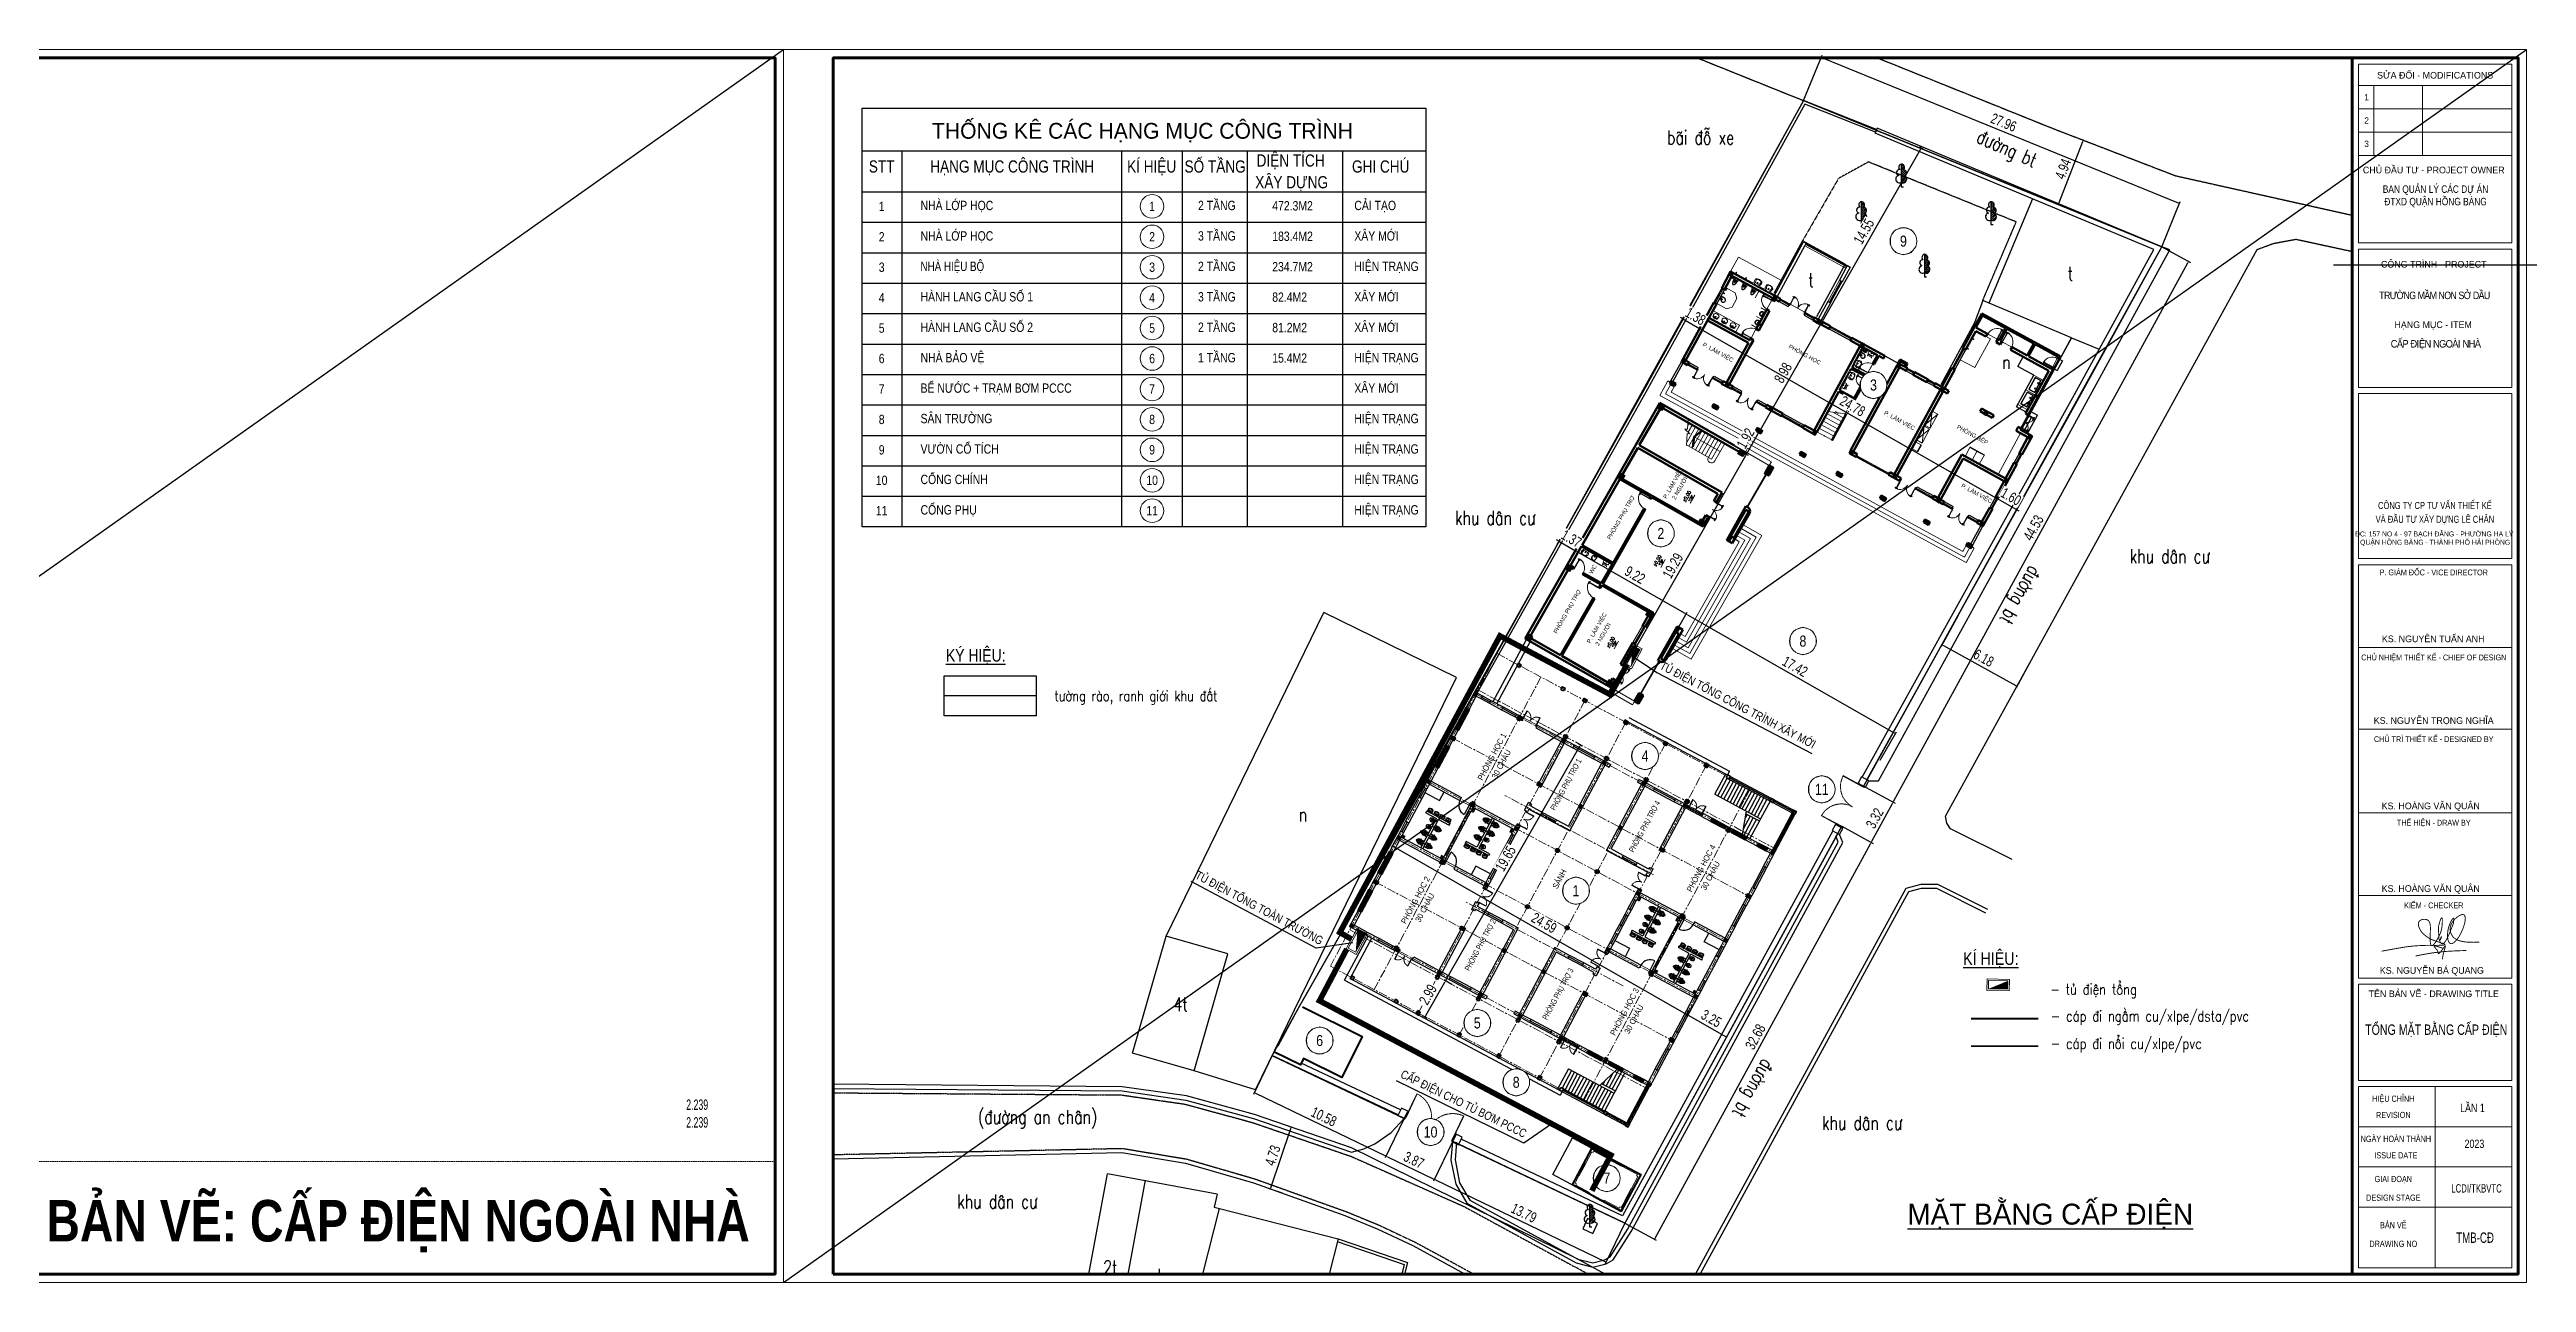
# Model space of a CAD drawing. Header units: millimetres. Extents: x -1075388 to -537338, y 70651 to 270651.
# Drawn here: x -1002440 to -823388, y 97125 to 186225 of the extents above; entities that cross this region are included whole.
import ezdxf
from ezdxf.enums import TextEntityAlignment as Align
from ezdxf.lldxf.tags import DXFTag
from ezdxf.xclip import XClip

# ---------------------------------------------------------------- set-up
doc = ezdxf.new("R2010")
doc.units = ezdxf.units.MM
doc.header["$LTSCALE"] = 5
doc.header["$XCLIPFRAME"] = 0
for name, pattern in [('CENTER', [2, 1.25, -0.25, 0.25, -0.25]), ('CENTER2', [28.575, 19.05, -3.175, 3.175, -3.175]), ('CENTERX2', [4, 2.5, -0.5, 0.5, -0.5]), ('DASHDOT', [1, 0.5, -0.25, 0, -0.25]), ('DASHDOT2', [0.5, 0.25, -0.125, 0, -0.125]), ('DASHED', [0.75, 0.5, -0.25]), ('DASHED2', [0.375, 0.25, -0.125]), ('HIDDEN', [0.375, 0.25, -0.125]), ('HIDDEN2', [0.1875, 0.125, -0.0625])]:
    doc.linetypes.add(name, pattern=pattern)
doc.layers.get('0').update_dxf_attribs({"linetype": 'CENTER2'})
for name, color, linetype in [('0-Text', 7, 'Continuous'), ('1-KYHIEU', 1, 'Continuous'), ('1-NETMANH', 250, 'Continuous'), ('bonhoa', 4, 'Continuous'), ('BOVIA', 1, 'Continuous'), ('Chudien', 4, 'HIDDEN'), ('DIA-VAT', 242, 'Continuous'), ('diavat', 9, 'Continuous'), ('DUONGnhua', 14, 'Continuous'), ('KYHIEU', 7, 'Continuous'), ('net 04', 3, 'Continuous'), ('NHA', 2, 'Continuous'), ('TEXT', 42, 'Continuous'), ('Thoat nuoc', 5, 'Continuous'), ('Tuongxay', 11, 'Continuous'), ('VATTHE', 33, 'Continuous')]:
    doc.layers.add(name, color=color, linetype=linetype)
for name, color, linetype, lineweight in [('0.10_Thiet-Bi', 157, 'Continuous', 9), ('0.15_Cua', 144, 'Continuous', 15), ('03', 252, 'Continuous', 30), ('08. Net Text', 3, 'Continuous', 13), ('7 text nc', 23, 'Continuous', 20), ('8', 8, 'Continuous', 15), ('BICO-4-NET CAT KT', 4, 'Continuous', 35), ('BICO-9-NÉT CỬA', 9, 'Continuous', 25), ('cat1', 30, 'Continuous', 50), ('cat2', 22, 'Continuous', 30), ('Dienchieusang', 6, 'Continuous', 25), ('DIM', 156, 'Continuous', 13), ('DODAC-NOITHAT', 135, 'Continuous', 9), ('EG Text2', 7, 'Continuous', 18), ('hatch1', 136, 'Continuous', 9), ('ISO', 153, 'Continuous', 13), ('Khungten_LCDI', 7, 'Continuous', 25), ('LC Dim', 8, 'Continuous', 18), ('LC Dim @ 15', 8, 'Continuous', 18), ('LC Hatch', 252, 'Continuous', 9), ('LC ISO', 153, 'Continuous', 13), ('LC Net dam 1', 30, 'Continuous', 30), ('LC Net dam2', 6, 'Continuous', 40), ('LC Net dam3', 1, 'Continuous', 60), ('LC Net khuat', 4, 'HIDDEN', 13), ('LC Net manh', 9, 'Continuous', 5), ('LC Net thay', 7, 'Continuous', 25), ('LC Net truc', 79, 'DASHDOT', 13), ('LC Text1', 3, 'Continuous', 20), ('LC Text2', 7, 'Continuous', 25), ('MANH', 35, 'HIDDEN', 5), ('manh1', 67, 'Continuous', 13), ('NOITHAT', 125, 'Continuous', 13), ('thay1', 63, 'Continuous', 18), ('THIETBIDIEN', 50, 'Continuous', 15), ('truc', 76, 'CENTER', 9), ('V KHUAT MANH', 27, 'DASHED', 5)]:
    doc.layers.add(name, color=color, linetype=linetype, lineweight=lineweight)
doc.layers.add('KCS_Plotter', color=11, linetype='Continuous', plot=False)
doc.styles.add('AH', font='VHARIAL.TTF')
doc.styles.add('don', font='VHARIALN.TTF')
doc.styles.add('Dung', font='VNARIALN.TTF', dxfattribs={"width": 0.9, "height": 2.5})
doc.styles.add('EG 1', font='VHAVANB.TTF')
doc.styles.add('General text 2', font='arial.ttf')
doc.styles.add('HOATBIF', font='hoatbif.shx', dxfattribs={"width": 0.75})
doc.styles.add('Khungten', font='VHAVAN.TTF', dxfattribs={"width": 0.9, "height": 5000})
doc.styles.add('LC 1', font='VHAVANB.TTF')
doc.styles.add('LC 3', font='vnsimli.shx', dxfattribs={"width": 0.75})
doc.styles.add('LC3', font='VHARIALB.TTF', dxfattribs={"width": 0.8})
doc.styles.add('simli', font='vnsimli.shx', dxfattribs={"height": 2})
doc.styles.add('STAND', font='VHARIALB.TTF', dxfattribs={"height": 2})
doc.styles.add('T1', font='Vnsimli.shx', dxfattribs={"width": 0.8})
doc.styles.add('T2', font='VHARIAL.TTF', dxfattribs={"width": 0.8})
doc.styles.add('text', font='hoatbif.shx', dxfattribs={"width": 0.7})
doc.styles.add('Text Khung Ten', font='VHAVAN.TTF')
doc.styles.add('Title', font='VHBLACK.TTF')
doc.styles.add('VnArialH', font='VHARIAL.TTF')
doc.styles.add('VnAvantH', font='VHAVANB.TTF', dxfattribs={"width": 0.6})
doc.linetypes.add('1-CAPDIEN', pattern='A,25,-3,["§",STAND,S=2,R=0,X=-1,Y=-2],-5', length=33)
tags = doc.linetypes.add('CNG', pattern='A,7,-1.120528,["cng",don,S=1.2,R=0,X=0,Y=-0.6],-4.038746', length=12.159274).pattern_tags.tags
tags[6] = DXFTag(74, 10)
doc.linetypes.add('FENCELINE2', pattern='A,0.25,-0.1,[132,ltypeshp.shx,S=0.1,R=0,X=-0.1,Y=0],-0.1,1', length=1.45)
doc.linetypes.add('HOT_WATER_SUPPLY', pattern='A,0.5,-0.2,["HW",Standard,S=0.1,R=0,X=-0.1,Y=-0.05],-0.2', length=0.9)
doc.linetypes.add('ZIGZAG', pattern='A,0.00254,-5.08,[131,ltypeshp.shx,S=5.08,R=0,X=-5.08,Y=0],-10.16,[131,ltypeshp.shx,S=5.08,R=180,X=5.08,Y=0],-5.08', length=20.32254)
doc.dimstyles.new('1-100', dxfattribs={"dimscale": 100, "dimtxt": 2.5, "dimasz": 0.35, "dimexe": 0.5, "dimexo": 0, "dimgap": 0.8, "dimtad": 1, "dimdec": 0, "dimzin": 0, "dimdsep": 46, "dimtxsty": 'HOATBIF', "dimblk1": 'DOT', "dimblk2": 'DOT', "dimsah": 1, "dimcen": -1, "dimdle": 1, "dimclrd": 256, "dimclre": 256, "dimclrt": 4, "dimadec": 3, "dimazin": 2, "dimtfac": 0.333333, "dimtdec": 0, "dimtix": 1, "dimtmove": 2, "dimatfit": 3, "dimldrblk": 'DOT', "dimfxl": 1, "dimtvp": 0.833333, "dimtolj": 1, "dimtzin": 0, "dimarcsym": 0})
doc.dimstyles.new('1-100(1-50)', dxfattribs={"dimscale": 50, "dimtxt": 2.5, "dimasz": 0.35, "dimexe": 0.5, "dimexo": 0, "dimgap": 0.8, "dimtad": 1, "dimdec": 0, "dimzin": 0, "dimdsep": 46, "dimtxsty": 'HOATBIF', "dimblk1": 'DOT', "dimblk2": 'DOT', "dimsah": 1, "dimcen": -1, "dimdle": 1, "dimclrd": 256, "dimclre": 256, "dimclrt": 4, "dimadec": 3, "dimazin": 2, "dimtfac": 0.333333, "dimtdec": 0, "dimtix": 1, "dimtmove": 2, "dimatfit": 3, "dimldrblk": 'DOT', "dimfxl": 1, "dimtvp": 0.833333, "dimtolj": 1, "dimtzin": 0, "dimarcsym": 0})
doc.dimstyles.new('Copy of 1-110', dxfattribs={"dimscale": 110, "dimtxt": 2.5, "dimasz": 0.35, "dimexe": 0.5, "dimexo": 0, "dimgap": 0.8, "dimtad": 1, "dimdec": 0, "dimzin": 0, "dimdsep": 46, "dimtxsty": 'HOATBIF', "dimblk1": 'DOT', "dimblk2": 'DOT', "dimsah": 1, "dimcen": -1, "dimdle": 1, "dimclrd": 256, "dimclre": 256, "dimclrt": 4, "dimadec": 3, "dimazin": 2, "dimtfac": 0.333333, "dimtdec": 0, "dimtix": 1, "dimtmove": 2, "dimatfit": 3, "dimldrblk": 'DOT', "dimfxl": 1, "dimtvp": 0.833333, "dimtolj": 1, "dimtzin": 0, "dimarcsym": 0})
doc.dimstyles.new('KT moi', dxfattribs={"dimscale": 0, "dimtxt": 2.5, "dimasz": 1.5, "dimexe": 1.25, "dimexo": 0.625, "dimgap": 1, "dimtad": 1, "dimdec": 0, "dimdsep": 46, "dimtxsty": 'Dung', "dimblk": 'OPEN30', "dimcen": 2.5, "dimclrd": 4, "dimclre": 4, "dimadec": 0, "dimazin": 0, "dimtfac": 1, "dimtdec": 0, "dimtmove": 0, "dimatfit": 3, "dimfxl": 1, "dimtolj": 1, "dimtzin": 0, "dimarcsym": 0})
pattern_1 = [(45, (473456.276, -53797.12), (-44.901281, 44.901281), [])]
pattern_2 = [(315, (-27347.122, -470406.276), (22.4506403, 22.4506403), []), (45, (-27347.122, -470406.276), (-22.4506403, 22.4506403), [])]
pattern_3 = [(45, (473456.276, -54365.36), (-33.6759605, 33.6759605), [])]
pattern_4 = [(45, (454471.276, -54365.36), (-33.6759605, 33.6759605), [])]
pattern_5 = [(45, (472216.26, -12937.94), (-67.35192, 67.35192), []), (135, (472216.26, -12937.94), (-67.35192, -67.35192), [])]
pattern_6 = [(45, (-28800.474, 75690.895), (-26.516504, 26.516504), [])]
pattern_7 = [(45, (-658811.60382, 144292.8334), (-0.12159591, 0.12159591), []), (135, (-658811.60382, 144292.8334), (-0.36478774, 0.12159591), [0.4299065, -0.2579439])]

msp = doc.modelspace()

# ---------------------------------------------------------------- texts
at = {"layer": '0-Text', "style": 'LC3', "width": 0.8}
msp.add_text('b¶n vÏ: cÊp ®iÖn ngoµi nhµ', height=3000, dxfattribs=at).set_placement((-951817.407, 100084.383, -2329), align=Align.RIGHT)
at = {"layer": 'EG Text2', "lineweight": -2, "style": 'EG 1'}
msp.add_text('thèng kª c¸c h¹ng môc c«ng tr×nh', height=1140.9635, dxfattribs=at).set_placement((-923434.573, 179782.1), align=Align.CENTER)
at = {"layer": 'LC Text1', "color": 3, "style": 'T2', "width": 0.8}
for s, height, p in [('STT', 879.8648, (-942286.526, 177774.385, 0.022)), ('H¹NG MôC C¤NG TR×NH', 879.86478, (-932850.65, 177774.385, 0.022)), ('KÝ hiÖu', 879.8648, (-922768.732, 177774.385, 0.022)), ('sè tÇng', 879.8648, (-918181.853, 177774.385, 0.022)), (' x©y dùng', 879.8648, (-912786.96, 176635.109, 0.044)), ('diÖn tÝch ', 879.8648, (-912588.915, 178208.531, 0.044)), ('ghi chó', 879.8648, (-906212.65, 177774.385, 0.022))]:
    msp.add_text(s, height=height, dxfattribs=at).set_placement(p, align=Align.MIDDLE_CENTER)
at = {"layer": 'LC Text1', "color": 7, "style": 'T2'}
for s, height, width, p in [('2 tÇng', 675.2079, 0.8, (-919418.363, 174618.991)), ('c¶i t¹o', 675.2079, 0.8, (-908118.957, 174618.991)), ('nhµ líp häc ', 675.20787, 0.8, (-939476.5, 174618.992)), ('472.3m2', 675.2079, 0.8, (-914053.467, 174594.179)), ('nhµ líp häc', 675.20787, 0.8, (-939476.5, 172419.33)), ('3 tÇng', 675.2079, 0.8, (-919418.363, 172419.329)), ('183.4m2', 675.2079, 0.8, (-914053.467, 172394.517)), ('x©y míi', 675.2079, 0.8, (-908118.957, 172419.329)), ('nhµ hiÖu bé', 675.20787, 0.75, (-939476.5, 170219.668)), ('2 tÇng', 675.2079, 0.8, (-919418.363, 170219.667)), ('234.7m2', 675.2079, 0.8, (-914053.467, 170194.855)), ('hiÖn tr¹ng', 675.2079, 0.8, (-908118.957, 170219.667)), ('hµnh lang cÇu sè 1', 675.20787, 0.8, (-939476.5, 168020.006)), ('3 tÇng', 675.2079, 0.8, (-919418.363, 168020.005)), ('82.4m2', 675.2079, 0.8, (-914053.467, 167995.193)), ('x©y míi', 675.2079, 0.8, (-908118.957, 168020.005)), ('hµnh lang cÇu sè 2', 675.20787, 0.8, (-939476.5, 165820.344)), ('2 tÇng', 675.2079, 0.8, (-919418.363, 165820.343)), ('x©y míi', 675.2079, 0.8, (-908118.957, 165820.343)), ('81.2m2', 675.2079, 0.8, (-914053.467, 165795.531)), ('nhµ b¶o vÖ', 675.2079, 0.8, (-939476.5, 163620.682)), ('1 tÇng', 675.2079, 0.8, (-919418.363, 163620.681)), ('15.4m2', 675.2079, 0.8, (-914053.467, 163595.869)), ('hiÖn tr¹ng', 675.2079, 0.8, (-908118.957, 163620.681)), ('bÓ n\xadíc + tr¹m b¬m pccc', 675.20787, 0.8, (-939476.5, 161421.02)), ('x©y míi', 675.2079, 0.8, (-908118.957, 161421.019)), ('s©n tr\xadêng', 675.2079, 0.8, (-939476.5, 159221.358)), ('hiÖn tr¹ng', 675.2079, 0.8, (-908118.957, 159221.357)), ('v\xadên cæ tÝch', 675.20787, 0.8, (-939476.5, 157021.696)), ('hiÖn tr¹ng', 675.2079, 0.8, (-908118.957, 157021.695)), ('cæng chÝnh', 675.2079, 0.8, (-939476.5, 154822.035)), ('hiÖn tr¹ng', 675.2079, 0.8, (-908118.957, 154822.034)), ('cæng phô', 675.2079, 0.8, (-939476.5, 152622.373)), ('hiÖn tr¹ng', 675.2079, 0.8, (-908118.957, 152622.372))]:
    msp.add_text(s, height=height, dxfattribs=dict(at, width=width)).set_placement(p)
at = {"layer": 'LC Text1', "color": 7, "style": 'T2', "width": 0.8}
for s, height, p in [('1', 675.208, (-942286.526, 174893.95)), ('1', 675.208, (-922738.32, 174893.95)), ('2', 675.208, (-942286.526, 172694.288)), ('2', 675.208, (-922738.319, 172694.288)), ('3', 675.208, (-942286.526, 170494.626)), ('3', 675.208, (-922738.319, 170494.626)), ('4', 675.208, (-942286.526, 168294.964)), ('4', 675.208, (-922738.319, 168294.964)), ('5', 675.208, (-942286.526, 166095.302)), ('5', 675.208, (-922738.319, 166095.302)), ('6', 675.208, (-942286.526, 163895.64)), ('6', 675.208, (-922738.319, 163895.64)), ('7', 675.208, (-942286.526, 161695.978)), ('7', 675.208, (-922738.32, 161695.978)), ('8', 675.208, (-942286.526, 159496.316)), ('8', 675.208, (-922738.319, 159496.316)), ('9', 675.208, (-942286.526, 157296.654)), ('9', 675.208, (-922738.319, 157296.654)), ('10', 675.2079, (-922738.319, 155096.992)), ('11', 675.2079, (-922738.319, 152897.33))]:
    msp.add_text(s, height=height, dxfattribs=at).set_placement(p, align=Align.MIDDLE_CENTER)
at = {"layer": 'LC Text1', "color": 7, "ltscale": 3, "style": 'T2', "width": 0.8}
for s, p in [('10', (-942286.526, 155096.992, -566.789)), ('11', (-942286.526, 152897.33, -566.789))]:
    msp.add_text(s, height=675.2079, dxfattribs=at).set_placement(p, align=Align.MIDDLE_CENTER)
at = {"layer": 'LC Text1', "color": 3, "style": 'LC 3', "width": 0.8}
for s, height, p in [('t\xadêng rµo, ranh giíi khu ®Êt', 749.99998, (-929793.631, 139139.814)), ('- tñ ®iÖn tæng', 767.04545, (-857802.865, 117929.23, -2329)), ('- c¸p ®i ngÇm cu/xlpe/dsta/pvc ', 767.04545, (-857771.775, 115992.286, -2329)), ('- c¸p ®i næi cu/xlpe/pvc ', 767.04545, (-857771.775, 114006.009, -2329))]:
    msp.add_text(s, height=height, dxfattribs=at).set_placement(p)
at = {"layer": 'LC Text2', "style": 'T2', "width": 0.8}
for s, height, p in [('%%Uký hiÖu:', 899.99998, (-937638.537, 141994.202)), ('%%UkÝ hiÖu:', 920.45455, (-864107.769, 120073.266, -2329))]:
    msp.add_text(s, height=height, dxfattribs=at).set_placement(p)
msp.add_text('Tñ §IÖN TæNG TOµN TR¦êNG', height=613.63634, rotation=331.8573143, dxfattribs=at).set_placement((-919680.161, 126361.167, -2329))

# ---------------------------------------------------------------- blocks, each defined once
blk = doc.blocks.new('A$C442A5462')
for p, q in [((265, 143, -500), (283, 143, -500)), ((265, 114, -500), (265, 143, -500)), ((324, 114, -500), (265, 114, -500)), ((270, 114, -500), (270, 143, -500)), ((283, 133, -500), (287, 172, -500)), ((298, 172, -500), (287, 172, -500)), ((304, 133, -500), (298, 172, -500)), ((304, 143, -500), (324, 143, -500)), ((320, 143, -500), (320, 114, -500)), ((324, 143, -500), (324, 114, -500)), ((355, 139, -500), (324, 139, -500)), ((355, 117, -500), (324, 117, -500)), ((355, 108, -500), (355, 150, -500)), ((367, 162, -500), (369, 162, -500)), ((369, 96, -500), (367, 96, -500))]:
    blk.add_line(p, q)
at = {"elevation": -500}
for points in [[(332, 139, 0.088181), (321, 171, 0.1060571), (284, 213, 0.0858272), (232, 240, 0.0755085), (167, 250, 0.0755085), (101, 240, 0.0858272), (49, 213, 0.1060571), (12, 171, 0.126726), (0, 125, 0.126726), (12, 79, 0.1060571), (49, 37, 0.0858272), (101, 10, 0.0755085), (167, 0, 0.0755085)], [(282, 196, 0.0174756), (275, 201, 0.0858272), (228, 226, 0.0755085), (167, 235, 0.0755085), (105, 226, 0.0725742), (65, 206, 0.0396192)], [(65, 44, 0.0725742), (105, 24, 0.0755085), (167, 15, 0.0755085)], [(167, 0, 0.0755085), (232, 10, 0.0858272), (284, 37, 0.1060571), (321, 79, 0.1060732), (333, 117, 0.126726)], [(167, 15, 0.0755085), (228, 24, 0.0858272), (275, 49, 0.0174756), (282, 54, 0.126726)]]:
    blk.add_lwpolyline(points, format="xyb", dxfattribs=at)
for centre, radius in [((114, 125, -500), 95.1), ((178, 128, -500), 23.1)]:
    blk.add_circle(centre, radius)
for centre, radius, start, end in [((141, 131, -500), 26.6, 129.81114, 184.92877), ((141, 126, -500), 26.6, 175.07123, 230.18886), ((189, 73, -500), 102, 86.44601, 129.81114), ((189, 184, -500), 102, 230.18886, 275.81804), ((345, 125, -500), 95.1, 131.56302, 228.43698), ((294, 133, -500), 15.2, 136.81427, 43.18573), ((294, 133, -500), 10.6, 180, 0), ((367, 150, -500), 12.2, 90, 180), ((367, 108, -500), 12.2, 180, 270)]:
    blk.add_arc(centre, radius, start, end)
blk = doc.blocks.new('lavabo7')
for p, q in [((-265, 20), (0, 20)), ((-36, 80), (-14, 179)), ((-25, 62), (-36, 80)), ((-34, 216), (34, 216)), ((0, 62), (-25, 62)), ((-14, 179), (0, 179)), ((0, 182), (0, 250)), ((14, 179), (0, 179)), ((0, 62), (25, 62)), ((265, 20), (0, 20)), ((36, 80), (14, 179)), ((25, 62), (36, 80))]:
    blk.add_line(p, q)
blk.add_lwpolyline([(0, 0), (265, 0), (265, 335, 0.2674001), (250, 361, 0.1289294), (0, 430, 0.1289294), (-250, 361, 0.2674001), (-265, 335), (-265, 0)], format="xyb", close=True)
for points in [[(1, 390, 0.1104119), (-200, 343, 0.3103591), (-216, 313), (-206, 187, 0.3565334), (-179, 159, 0.0152294), (-21, 146)], [(21, 146, 0.0152294), (179, 159, 0.3565334), (206, 187), (216, 313, 0.3103591), (200, 343, 0.1104119), (-1, 390, 0.1104119)]]:
    blk.add_lwpolyline(points, format="xyb")
at = {"const_width": 18}
for points in [[(-68, 79, -1), (-50, 79, -1)], [(68, 79, 1), (50, 79, 1)]]:
    blk.add_lwpolyline(points, format="xyb", close=True, dxfattribs=at)
for radius in [22.8, 12.8]:
    blk.add_circle((0, 216), radius)
blk = doc.blocks.new('mb-xibet3')
for p, q in [((185, 0), (-185, 0)), ((-210, -25), (-210, -134)), ((-210, -370), (-210, -134)), ((-210, -215), (0, -200)), ((-179, -169), (-118, -176)), ((50, -710), (-50, -710)), ((0, -200), (210, -215)), ((118, -176), (179, -169)), ((210, -134), (210, -25)), ((210, -134), (210, -370))]:
    blk.add_line(p, q)
blk.add_circle((0, -370), 45)
for centre, radius, start, end in [((-185, -25), 25, 90, 180), ((-175, -134), 35, 180, 263.21103), ((240, -366), 450, 180.55122, 229.85103), ((0, -410), 150, 357.12987, 182.87013), ((194, -405), 345, 182.08214, 195.89313), ((99, -432), 245, 195.89313, 214.5044), ((15, -410), 150, 92.86128, 182.87013), ((209, -405), 345, 182.08214, 195.89313), ((114, -432), 245, 195.89313, 214.5044), ((0, 817), 1000, 263.21103, 276.78897), ((38, -474), 172, 214.5044, 238.92745), ((53, -474), 172, 214.5044, 238.92745), ((0, -537), 97.7, 238.92745, 270), ((10, -370), 45, 96.37937, 263.62063), ((15, -537), 97.7, 238.92745, 265.5985), ((0, -537), 97.7, 270, 301.07255), ((-240, -366), 450, 310.14897, 359.44878), ((-38, -474), 172, 301.07255, 325.4956), ((-99, -432), 245, 325.4956, 344.10687), ((-194, -405), 345, 344.10687, 357.91786), ((175, -134), 35, 276.78897, 0), ((185, -25), 25, 0, 90)]:
    blk.add_arc(centre, radius, start, end)
at = {"layer": '1-NETMANH'}
for p, q in [((0, -802), (0, 95)), ((-300, -370), (300, -370))]:
    blk.add_line(p, q, dxfattribs=at)
blk = doc.blocks.new('*U71')
for p, q in [((100, -90), (100, -50)), ((100, -70), (450, -70)), ((100, -1110), (100, -1150)), ((100, -1130), (450, -1130)), ((450, -90), (450, -50)), ((450, -1110), (450, -1150))]:
    blk.add_line(p, q)
for points in [[(0, -50), (0, -90), (550, -90), (550, -50)], [(0, -1150), (0, -1110), (550, -1110), (550, -1150)]]:
    blk.add_lwpolyline(points, close=True)
at = {"linetype": 'HIDDEN2'}
for centre, start, end in [((0, -50), 270, 359.99996), ((0, -1150), 0.00004, 90)]:
    blk.add_arc(centre, 550, start, end, dxfattribs=at)
at = {"layer": '03'}
for points in [[(-110, 0), (-110, -60), (-40, -60), (-40, -50), (0, -50), (0, 0)], [(-110, -1200), (-110, -1140), (-40, -1140), (-40, -1150), (0, -1150), (0, -1200)]]:
    blk.add_lwpolyline(points, close=True, dxfattribs=at)
blk = doc.blocks.new('*U72')
for p, q in [((-450, -90), (-450, -50)), ((-100, -70), (-450, -70)), ((-450, -1110), (-450, -1150)), ((-100, -1130), (-450, -1130)), ((-100, -90), (-100, -50)), ((-100, -1110), (-100, -1150))]:
    blk.add_line(p, q)
for points in [[(0, -50), (0, -90), (-550, -90), (-550, -50)], [(0, -1150), (0, -1110), (-550, -1110), (-550, -1150)]]:
    blk.add_lwpolyline(points, close=True)
at = {"linetype": 'HIDDEN2'}
for centre, start, end in [((0, -50), 180.00004, 270), ((0, -1150), 90, 179.99996)]:
    blk.add_arc(centre, 550, start, end, dxfattribs=at)
at = {"layer": '03'}
for points in [[(110, 0), (110, -60), (40, -60), (40, -50), (0, -50), (0, 0)], [(110, -1200), (110, -1140), (40, -1140), (40, -1150), (0, -1150), (0, -1200)]]:
    blk.add_lwpolyline(points, close=True, dxfattribs=at)
blk = doc.blocks.new('nhà cải tạo')
at = {"layer": 'LC Hatch'}
for points in [[(250, -250), (15, -250), (15, 0), (250, 0)], [(3850, -350), (3600, -350), (3600, 0), (3850, 0)], [(7450, -250), (7200, -250), (7200, 0), (7450, 0)], [(12050, -250), (11800, -250), (11800, 0), (12050, 0)], [(15400, -350), (15650, -350), (15650, 0), (15400, 0)], [(19000, -250), (19235, -250), (19235, 0), (19000, 0)], [(15, -3850), (15, -3600), (350, -3600), (350, -3850)], [(7100, -3850), (7100, -3600), (7450, -3600), (7450, -3850)], [(12150, -3850), (12150, -3600), (11800, -3600), (11800, -3850)], [(19235, -3850), (19235, -3600), (18900, -3600), (18900, -3850)], [(3850, -7450), (3600, -7450), (3600, -7100), (3850, -7100)], [(15400, -7450), (15650, -7450), (15650, -7100), (15400, -7100)], [(250, -7450), (15, -7450), (15, -7200), (250, -7200)], [(7450, -7450), (7200, -7450), (7200, -7200), (7450, -7200)], [(12050, -7450), (11800, -7450), (11800, -7200), (12050, -7200)], [(19000, -7450), (19235, -7450), (19235, -7200), (19000, -7200)], [(250, -10800), (15, -10800), (15, -10550), (250, -10550)], [(3850, -10800), (3600, -10800), (3600, -10550), (3850, -10550)], [(15400, -10800), (15650, -10800), (15650, -10550), (15400, -10550)], [(19000, -10800), (19235, -10800), (19235, -10550), (19000, -10550)], [(250, -14050), (15, -14050), (15, -13800), (250, -13800)], [(3850, -14050), (3600, -14050), (3600, -13800), (3850, -13800)], [(15400, -14050), (15650, -14050), (15650, -13800), (15400, -13800)], [(19000, -14050), (19235, -14050), (19235, -13800), (19000, -13800)], [(250, -17400), (15, -17400), (15, -17150), (250, -17150)], [(3850, -17150), (3600, -17150), (3600, -17500), (3850, -17500)], [(7450, -17400), (7200, -17400), (7200, -17150), (7450, -17150)], [(12050, -17400), (11800, -17400), (11800, -17150), (12050, -17150)], [(15400, -17150), (15650, -17150), (15650, -17500), (15400, -17500)], [(19000, -17400), (19235, -17400), (19235, -17150), (19000, -17150)], [(15, -20750), (15, -21000), (350, -21000), (350, -20750)], [(7100, -20750), (7100, -21000), (7450, -21000), (7450, -20750)], [(12150, -20750), (12150, -21000), (11800, -21000), (11800, -20750)], [(19235, -20750), (19235, -21000), (18900, -21000), (18900, -20750)], [(250, -24600), (15, -24600), (15, -24350), (250, -24350)], [(3850, -24250), (3600, -24250), (3600, -24600), (3850, -24600)], [(7450, -24600), (7200, -24600), (7200, -24350), (7450, -24350)], [(12050, -24600), (11800, -24600), (11800, -24350), (12050, -24350)], [(15400, -24250), (15650, -24250), (15650, -24600), (15400, -24600)], [(19000, -24600), (19235, -24600), (19235, -24350), (19000, -24350)]]:
    blk.add_hatch(color=256, dxfattribs=at).paths.add_polyline_path(points)
h = blk.add_hatch(dxfattribs=at)
h.set_pattern_fill('ANSI31', color=256, scale=20)
h.set_pattern_definition(pattern_1)
h.paths.add_polyline_path([(1325, 0), (1325, -250), (3025, -250), (3025, 0)])
h = blk.add_hatch(dxfattribs=at)
h.set_pattern_fill('ANSI31', color=256, scale=20)
h.set_pattern_definition(pattern_1)
h.paths.add_polyline_path([(4425, 0), (4425, -250), (6125, -250), (6125, 0)])
h = blk.add_hatch(dxfattribs=at)
h.set_pattern_fill('ANSI31', color=256, scale=20)
h.set_pattern_definition(pattern_1)
h.paths.add_polyline_path([(16225, 0), (16225, -250), (17925, -250), (17925, 0)])
h = blk.add_hatch(dxfattribs=at)
h.set_pattern_fill('ANSI31', color=256, scale=20)
h.set_pattern_definition(pattern_1)
h.paths.add_polyline_path([(13125, 0), (13125, -250), (14825, -250), (14825, 0)])
h = blk.add_hatch(dxfattribs=at)
h.set_pattern_fill('ANSI37', color=256, scale=10, angle=-90)
h.set_pattern_definition(pattern_2)
h.paths.add_polyline_path([(15, -3925), (15, -4025), (250, -4025), (250, -3925)])
h = blk.add_hatch(dxfattribs=at)
h.set_pattern_fill('ANSI37', color=256, scale=10, angle=-90)
h.set_pattern_definition(pattern_2)
h.paths.add_polyline_path([(19000, -3925), (19000, -4025), (19235, -4025), (19235, -3925)])
h = blk.add_hatch(dxfattribs=at)
h.set_pattern_fill('ANSI37', color=256, scale=10)
h.set_pattern_definition([(45, (473456.276, -53797.122), (-22.4506403, 22.4506403), []), (135, (473456.276, -53797.122), (-22.4506403, -22.4506403), [])])
h.paths.add_polyline_path([(6975, -7450), (7075, -7450), (7075, -7200), (6975, -7200)])
h = blk.add_hatch(dxfattribs=at)
h.set_pattern_fill('ANSI37', color=256, scale=10)
h.set_pattern_definition([(45, (478656.276, -53797.122), (-22.4506403, 22.4506403), []), (135, (478656.276, -53797.122), (-22.4506403, -22.4506403), [])])
h.paths.add_polyline_path([(12175, -7450), (12275, -7450), (12275, -7200), (12175, -7200)])
h = blk.add_hatch(color=256, dxfattribs=at)
edge = h.paths.add_edge_path()
edge.add_arc((7325, -10675), 150, 0, 360)
h = blk.add_hatch(color=256, dxfattribs=at)
edge = h.paths.add_edge_path()
edge.add_arc((11925, -10675), 150, 0, 360)
h = blk.add_hatch(color=256, dxfattribs=at)
edge = h.paths.add_edge_path()
edge.add_arc((7325, -13925), 150, 0, 360)
h = blk.add_hatch(color=256, dxfattribs=at)
edge = h.paths.add_edge_path()
edge.add_arc((11925, -13925), 150, 0, 360)
h = blk.add_hatch(dxfattribs=at)
h.set_pattern_fill('BETONG', color=256, scale=20, pattern_type=2)
h.set_pattern_definition([(0, (473456.28, -54365.36), (0, 103.923048), [2.5, -57.5]), (0, (473456.28, -54361.03), (0, 103.923048), [2.5, -57.5]), (120, (473456.28, -54365.36), (-90, -51.961524), [2.5, -57.5]), (120, (473460.03, -54363.19), (-90, -51.961524), [2.5, -57.5]), (0, (473486.28, -54313.4), (0, 103.923048), [2.5, -57.5]), (0, (473486.28, -54309.07), (0, 103.923048), [2.5, -57.5]), (120, (473486.28, -54313.4), (-90, -51.961524), [2.5, -57.5]), (120, (473490.03, -54311.23), (-90, -51.961524), [2.5, -57.5]), (60, (473458.78, -54365.36), (-90, 51.961524), [2.5, -57.5]), (60, (473455.03, -54363.19), (-90, 51.961524), [2.5, -57.5]), (60, (473488.78, -54417.32), (-90, 51.961524), [2.5, -57.5]), (60, (473485.03, -54415.16), (-90, 51.961524), [2.5, -57.5]), (45, (473456.276, -54365.36), (-21.2132034, 21.2132034), []), (50, (473456.28, -54365.36), (143.452037, -12.550427), [15, -165]), (355, (473456.28, -54365.36), (-27.750267, 150.438427), [12, -132]), (100.4514, (473468.23, -54366.4), (115.701876, 137.88791), [12.74804, -140.228422]), (46.1842, (473456.28, -54325.36), (213.44821, -33.1038), [22.5, -247.5]), (96.6356, (473474.06, -54328.12), (186.93254, 194.82357), [19.12206, -210.3426]), (351.1842, (473456.28, -54325.36), (186.93239, 194.82372), [18, -198]), (21, (473476.28, -54335.36), (119.38141, -80.523778), [15, -165]), (326, (473476.28, -54335.36), (48.663066, 145.03001), [12, -132]), (71.4514, (473486.22, -54342.07), (168.044526, 64.5061), [12.74804, -140.228422]), (37.5, (473456.276, -54365.36), (2.431971, 66.578771), [0, -130.4, 0, -134, 0, -132.5]), (7.5, (473456.276, -54365.36), (52.613907, 78.882342), [0, -76.4, 0, -127.4, 0, -50.5]), (327.5, (473411.676, -54365.36), (106.764487, -4.5109743), [0, -50, 0, -156, 0, -207]), (317.5, (473391.68, -54365.36), (116.637234, 20.020996), [0, -65, 0, -103.6, 0, -147])])
h.paths.add_polyline_path([(22315, -14035), (22535, -14035), (22535, -13815), (22315, -13815)])
h = blk.add_hatch(dxfattribs=at)
h.set_pattern_fill('BETONG', color=256, scale=20, pattern_type=2)
h.set_pattern_definition([(0, (470486.28, -54365.36), (0, 103.923048), [2.5, -57.5]), (0, (470486.28, -54361.03), (0, 103.923048), [2.5, -57.5]), (120, (470486.28, -54365.36), (-90, -51.961524), [2.5, -57.5]), (120, (470490.03, -54363.19), (-90, -51.961524), [2.5, -57.5]), (0, (470516.28, -54313.4), (0, 103.923048), [2.5, -57.5]), (0, (470516.28, -54309.07), (0, 103.923048), [2.5, -57.5]), (120, (470516.28, -54313.4), (-90, -51.961524), [2.5, -57.5]), (120, (470520.03, -54311.23), (-90, -51.961524), [2.5, -57.5]), (60, (470488.78, -54365.36), (-90, 51.961524), [2.5, -57.5]), (60, (470485.03, -54363.19), (-90, 51.961524), [2.5, -57.5]), (60, (470518.78, -54417.32), (-90, 51.961524), [2.5, -57.5]), (60, (470515.03, -54415.16), (-90, 51.961524), [2.5, -57.5]), (45, (470486.276, -54365.36), (-21.2132034, 21.2132034), []), (50, (470486.28, -54365.36), (143.452037, -12.550427), [15, -165]), (355, (470486.28, -54365.36), (-27.750267, 150.438427), [12, -132]), (100.4514, (470498.23, -54366.4), (115.701876, 137.88791), [12.74804, -140.228422]), (46.1842, (470486.28, -54325.36), (213.44821, -33.1038), [22.5, -247.5]), (96.6356, (470504.06, -54328.12), (186.93254, 194.82357), [19.12206, -210.3426]), (351.1842, (470486.28, -54325.36), (186.93239, 194.82372), [18, -198]), (21, (470506.28, -54335.36), (119.38141, -80.523778), [15, -165]), (326, (470506.28, -54335.36), (48.663066, 145.03001), [12, -132]), (71.4514, (470516.22, -54342.07), (168.044526, 64.5061), [12.74804, -140.228422]), (37.5, (470486.276, -54365.36), (2.431971, 66.578771), [0, -130.4, 0, -134, 0, -132.5]), (7.5, (470486.276, -54365.36), (52.613907, 78.882342), [0, -76.4, 0, -127.4, 0, -50.5]), (327.5, (470441.676, -54365.36), (106.764487, -4.5109743), [0, -50, 0, -156, 0, -207]), (317.5, (470421.68, -54365.36), (116.637234, 20.020996), [0, -65, 0, -103.6, 0, -147])])
h.paths.add_polyline_path([(22315, -13815), (22315, -14035), (22535, -14035), (22535, -13815)])
h = blk.add_hatch(dxfattribs=at)
h.set_pattern_fill('BETONG', color=256, scale=20, pattern_type=2)
h.set_pattern_definition([(0, (473456.28, -51115.36), (0, 103.923048), [2.5, -57.5]), (0, (473456.28, -51111.03), (0, 103.923048), [2.5, -57.5]), (120, (473456.28, -51115.36), (-90, -51.961524), [2.5, -57.5]), (120, (473460.03, -51113.19), (-90, -51.961524), [2.5, -57.5]), (0, (473486.28, -51063.4), (0, 103.923048), [2.5, -57.5]), (0, (473486.28, -51059.07), (0, 103.923048), [2.5, -57.5]), (120, (473486.28, -51063.4), (-90, -51.961524), [2.5, -57.5]), (120, (473490.03, -51061.23), (-90, -51.961524), [2.5, -57.5]), (60, (473458.78, -51115.36), (-90, 51.961524), [2.5, -57.5]), (60, (473455.03, -51113.19), (-90, 51.961524), [2.5, -57.5]), (60, (473488.78, -51167.32), (-90, 51.961524), [2.5, -57.5]), (60, (473485.03, -51165.16), (-90, 51.961524), [2.5, -57.5]), (45, (473456.276, -51115.36), (-21.2132034, 21.2132034), []), (50, (473456.28, -51115.36), (143.452037, -12.550427), [15, -165]), (355, (473456.28, -51115.36), (-27.750267, 150.438427), [12, -132]), (100.4514, (473468.23, -51116.4), (115.701876, 137.88791), [12.74804, -140.228422]), (46.1842, (473456.28, -51075.36), (213.44821, -33.1038), [22.5, -247.5]), (96.6356, (473474.06, -51078.12), (186.93254, 194.82357), [19.12206, -210.3426]), (351.1842, (473456.28, -51075.36), (186.93239, 194.82372), [18, -198]), (21, (473476.28, -51085.36), (119.38141, -80.523778), [15, -165]), (326, (473476.28, -51085.36), (48.663066, 145.03001), [12, -132]), (71.4514, (473486.22, -51092.07), (168.044526, 64.5061), [12.74804, -140.228422]), (37.5, (473456.276, -51115.36), (2.431971, 66.578771), [0, -130.4, 0, -134, 0, -132.5]), (7.5, (473456.276, -51115.36), (52.613907, 78.882342), [0, -76.4, 0, -127.4, 0, -50.5]), (327.5, (473411.676, -51115.36), (106.764487, -4.5109743), [0, -50, 0, -156, 0, -207]), (317.5, (473391.68, -51115.36), (116.637234, 20.020996), [0, -65, 0, -103.6, 0, -147])])
h.paths.add_polyline_path([(22535, -13815), (22315, -13815), (22315, -14035), (22535, -14035)])
h = blk.add_hatch(dxfattribs=at)
h.set_pattern_fill('BETONG', color=256, scale=20, pattern_type=2)
h.set_pattern_definition([(0, (470486.28, -51115.36), (0, 103.923048), [2.5, -57.5]), (0, (470486.28, -51111.03), (0, 103.923048), [2.5, -57.5]), (120, (470486.28, -51115.36), (-90, -51.961524), [2.5, -57.5]), (120, (470490.03, -51113.19), (-90, -51.961524), [2.5, -57.5]), (0, (470516.28, -51063.4), (0, 103.923048), [2.5, -57.5]), (0, (470516.28, -51059.07), (0, 103.923048), [2.5, -57.5]), (120, (470516.28, -51063.4), (-90, -51.961524), [2.5, -57.5]), (120, (470520.03, -51061.23), (-90, -51.961524), [2.5, -57.5]), (60, (470488.78, -51115.36), (-90, 51.961524), [2.5, -57.5]), (60, (470485.03, -51113.19), (-90, 51.961524), [2.5, -57.5]), (60, (470518.78, -51167.32), (-90, 51.961524), [2.5, -57.5]), (60, (470515.03, -51165.16), (-90, 51.961524), [2.5, -57.5]), (45, (470486.276, -51115.36), (-21.2132034, 21.2132034), []), (50, (470486.28, -51115.36), (143.452037, -12.550427), [15, -165]), (355, (470486.28, -51115.36), (-27.750267, 150.438427), [12, -132]), (100.4514, (470498.23, -51116.4), (115.701876, 137.88791), [12.74804, -140.228422]), (46.1842, (470486.28, -51075.36), (213.44821, -33.1038), [22.5, -247.5]), (96.6356, (470504.06, -51078.12), (186.93254, 194.82357), [19.12206, -210.3426]), (351.1842, (470486.28, -51075.36), (186.93239, 194.82372), [18, -198]), (21, (470506.28, -51085.36), (119.38141, -80.523778), [15, -165]), (326, (470506.28, -51085.36), (48.663066, 145.03001), [12, -132]), (71.4514, (470516.22, -51092.07), (168.044526, 64.5061), [12.74804, -140.228422]), (37.5, (470486.276, -51115.36), (2.431971, 66.578771), [0, -130.4, 0, -134, 0, -132.5]), (7.5, (470486.276, -51115.36), (52.613907, 78.882342), [0, -76.4, 0, -127.4, 0, -50.5]), (327.5, (470441.676, -51115.36), (106.764487, -4.5109743), [0, -50, 0, -156, 0, -207]), (317.5, (470421.68, -51115.36), (116.637234, 20.020996), [0, -65, 0, -103.6, 0, -147])])
h.paths.add_polyline_path([(22315, -13815), (22315, -14035), (22535, -14035), (22535, -13815)])
h = blk.add_hatch(dxfattribs=at)
h.set_pattern_fill('BETONG', color=256, scale=20, pattern_type=2)
h.set_pattern_definition([(0, (473456.28, -47765.36), (0, 103.923048), [2.5, -57.5]), (0, (473456.28, -47761.03), (0, 103.923048), [2.5, -57.5]), (120, (473456.28, -47765.36), (-90, -51.961524), [2.5, -57.5]), (120, (473460.03, -47763.19), (-90, -51.961524), [2.5, -57.5]), (0, (473486.28, -47713.4), (0, 103.923048), [2.5, -57.5]), (0, (473486.28, -47709.07), (0, 103.923048), [2.5, -57.5]), (120, (473486.28, -47713.4), (-90, -51.961524), [2.5, -57.5]), (120, (473490.03, -47711.23), (-90, -51.961524), [2.5, -57.5]), (60, (473458.78, -47765.36), (-90, 51.961524), [2.5, -57.5]), (60, (473455.03, -47763.19), (-90, 51.961524), [2.5, -57.5]), (60, (473488.78, -47817.32), (-90, 51.961524), [2.5, -57.5]), (60, (473485.03, -47815.16), (-90, 51.961524), [2.5, -57.5]), (45, (473456.276, -47765.36), (-21.2132034, 21.2132034), []), (50, (473456.28, -47765.36), (143.452037, -12.550427), [15, -165]), (355, (473456.28, -47765.36), (-27.750267, 150.438427), [12, -132]), (100.4514, (473468.23, -47766.4), (115.701876, 137.88791), [12.74804, -140.228422]), (46.1842, (473456.28, -47725.36), (213.44821, -33.1038), [22.5, -247.5]), (96.6356, (473474.06, -47728.12), (186.93254, 194.82357), [19.12206, -210.3426]), (351.1842, (473456.28, -47725.36), (186.93239, 194.82372), [18, -198]), (21, (473476.28, -47735.36), (119.38141, -80.523778), [15, -165]), (326, (473476.28, -47735.36), (48.663066, 145.03001), [12, -132]), (71.4514, (473486.22, -47742.07), (168.044526, 64.5061), [12.74804, -140.228422]), (37.5, (473456.276, -47765.36), (2.431971, 66.578771), [0, -130.4, 0, -134, 0, -132.5]), (7.5, (473456.276, -47765.36), (52.613907, 78.882342), [0, -76.4, 0, -127.4, 0, -50.5]), (327.5, (473411.676, -47765.36), (106.764487, -4.5109743), [0, -50, 0, -156, 0, -207]), (317.5, (473391.68, -47765.36), (116.637234, 20.020996), [0, -65, 0, -103.6, 0, -147])])
h.paths.add_polyline_path([(22535, -13815), (22315, -13815), (22315, -14035), (22535, -14035)])
h = blk.add_hatch(dxfattribs=at)
h.set_pattern_fill('BETONG', color=256, scale=20, pattern_type=2)
h.set_pattern_definition([(0, (470486.28, -47765.36), (0, 103.923048), [2.5, -57.5]), (0, (470486.28, -47761.03), (0, 103.923048), [2.5, -57.5]), (120, (470486.28, -47765.36), (-90, -51.961524), [2.5, -57.5]), (120, (470490.03, -47763.19), (-90, -51.961524), [2.5, -57.5]), (0, (470516.28, -47713.4), (0, 103.923048), [2.5, -57.5]), (0, (470516.28, -47709.07), (0, 103.923048), [2.5, -57.5]), (120, (470516.28, -47713.4), (-90, -51.961524), [2.5, -57.5]), (120, (470520.03, -47711.23), (-90, -51.961524), [2.5, -57.5]), (60, (470488.78, -47765.36), (-90, 51.961524), [2.5, -57.5]), (60, (470485.03, -47763.19), (-90, 51.961524), [2.5, -57.5]), (60, (470518.78, -47817.32), (-90, 51.961524), [2.5, -57.5]), (60, (470515.03, -47815.16), (-90, 51.961524), [2.5, -57.5]), (45, (470486.276, -47765.36), (-21.2132034, 21.2132034), []), (50, (470486.28, -47765.36), (143.452037, -12.550427), [15, -165]), (355, (470486.28, -47765.36), (-27.750267, 150.438427), [12, -132]), (100.4514, (470498.23, -47766.4), (115.701876, 137.88791), [12.74804, -140.228422]), (46.1842, (470486.28, -47725.36), (213.44821, -33.1038), [22.5, -247.5]), (96.6356, (470504.06, -47728.12), (186.93254, 194.82357), [19.12206, -210.3426]), (351.1842, (470486.28, -47725.36), (186.93239, 194.82372), [18, -198]), (21, (470506.28, -47735.36), (119.38141, -80.523778), [15, -165]), (326, (470506.28, -47735.36), (48.663066, 145.03001), [12, -132]), (71.4514, (470516.22, -47742.07), (168.044526, 64.5061), [12.74804, -140.228422]), (37.5, (470486.276, -47765.36), (2.431971, 66.578771), [0, -130.4, 0, -134, 0, -132.5]), (7.5, (470486.276, -47765.36), (52.613907, 78.882342), [0, -76.4, 0, -127.4, 0, -50.5]), (327.5, (470441.676, -47765.36), (106.764487, -4.5109743), [0, -50, 0, -156, 0, -207]), (317.5, (470421.68, -47765.36), (116.637234, 20.020996), [0, -65, 0, -103.6, 0, -147])])
h.paths.add_polyline_path([(22315, -13815), (22315, -14035), (22535, -14035), (22535, -13815)])
h = blk.add_hatch(dxfattribs=at)
h.set_pattern_fill('BETONG', color=256, scale=20, pattern_type=2)
h.set_pattern_definition([(0, (473456.28, -57715.36), (0, 103.923048), [2.5, -57.5]), (0, (473456.28, -57711.03), (0, 103.923048), [2.5, -57.5]), (120, (473456.28, -57715.36), (-90, -51.961524), [2.5, -57.5]), (120, (473460.03, -57713.19), (-90, -51.961524), [2.5, -57.5]), (0, (473486.28, -57663.4), (0, 103.923048), [2.5, -57.5]), (0, (473486.28, -57659.07), (0, 103.923048), [2.5, -57.5]), (120, (473486.28, -57663.4), (-90, -51.961524), [2.5, -57.5]), (120, (473490.03, -57661.23), (-90, -51.961524), [2.5, -57.5]), (60, (473458.78, -57715.36), (-90, 51.961524), [2.5, -57.5]), (60, (473455.03, -57713.19), (-90, 51.961524), [2.5, -57.5]), (60, (473488.78, -57767.32), (-90, 51.961524), [2.5, -57.5]), (60, (473485.03, -57765.16), (-90, 51.961524), [2.5, -57.5]), (45, (473456.276, -57715.36), (-21.2132034, 21.2132034), []), (50, (473456.28, -57715.36), (143.452037, -12.550427), [15, -165]), (355, (473456.28, -57715.36), (-27.750267, 150.438427), [12, -132]), (100.4514, (473468.23, -57716.4), (115.701876, 137.88791), [12.74804, -140.228422]), (46.1842, (473456.28, -57675.36), (213.44821, -33.1038), [22.5, -247.5]), (96.6356, (473474.06, -57678.12), (186.93254, 194.82357), [19.12206, -210.3426]), (351.1842, (473456.28, -57675.36), (186.93239, 194.82372), [18, -198]), (21, (473476.28, -57685.36), (119.38141, -80.523778), [15, -165]), (326, (473476.28, -57685.36), (48.663066, 145.03001), [12, -132]), (71.4514, (473486.22, -57692.07), (168.044526, 64.5061), [12.74804, -140.228422]), (37.5, (473456.276, -57715.36), (2.431971, 66.578771), [0, -130.4, 0, -134, 0, -132.5]), (7.5, (473456.276, -57715.36), (52.613907, 78.882342), [0, -76.4, 0, -127.4, 0, -50.5]), (327.5, (473411.676, -57715.36), (106.764487, -4.5109743), [0, -50, 0, -156, 0, -207]), (317.5, (473391.68, -57715.36), (116.637234, 20.020996), [0, -65, 0, -103.6, 0, -147])])
h.paths.add_polyline_path([(22315, -14035), (22535, -14035), (22535, -13815), (22315, -13815)])
h = blk.add_hatch(dxfattribs=at)
h.set_pattern_fill('BETONG', color=256, scale=20, pattern_type=2)
h.set_pattern_definition([(0, (470486.28, -57715.36), (0, 103.923048), [2.5, -57.5]), (0, (470486.28, -57711.03), (0, 103.923048), [2.5, -57.5]), (120, (470486.28, -57715.36), (-90, -51.961524), [2.5, -57.5]), (120, (470490.03, -57713.19), (-90, -51.961524), [2.5, -57.5]), (0, (470516.28, -57663.4), (0, 103.923048), [2.5, -57.5]), (0, (470516.28, -57659.07), (0, 103.923048), [2.5, -57.5]), (120, (470516.28, -57663.4), (-90, -51.961524), [2.5, -57.5]), (120, (470520.03, -57661.23), (-90, -51.961524), [2.5, -57.5]), (60, (470488.78, -57715.36), (-90, 51.961524), [2.5, -57.5]), (60, (470485.03, -57713.19), (-90, 51.961524), [2.5, -57.5]), (60, (470518.78, -57767.32), (-90, 51.961524), [2.5, -57.5]), (60, (470515.03, -57765.16), (-90, 51.961524), [2.5, -57.5]), (45, (470486.276, -57715.36), (-21.2132034, 21.2132034), []), (50, (470486.28, -57715.36), (143.452037, -12.550427), [15, -165]), (355, (470486.28, -57715.36), (-27.750267, 150.438427), [12, -132]), (100.4514, (470498.23, -57716.4), (115.701876, 137.88791), [12.74804, -140.228422]), (46.1842, (470486.28, -57675.36), (213.44821, -33.1038), [22.5, -247.5]), (96.6356, (470504.06, -57678.12), (186.93254, 194.82357), [19.12206, -210.3426]), (351.1842, (470486.28, -57675.36), (186.93239, 194.82372), [18, -198]), (21, (470506.28, -57685.36), (119.38141, -80.523778), [15, -165]), (326, (470506.28, -57685.36), (48.663066, 145.03001), [12, -132]), (71.4514, (470516.22, -57692.07), (168.044526, 64.5061), [12.74804, -140.228422]), (37.5, (470486.276, -57715.36), (2.431971, 66.578771), [0, -130.4, 0, -134, 0, -132.5]), (7.5, (470486.276, -57715.36), (52.613907, 78.882342), [0, -76.4, 0, -127.4, 0, -50.5]), (327.5, (470441.676, -57715.36), (106.764487, -4.5109743), [0, -50, 0, -156, 0, -207]), (317.5, (470421.68, -57715.36), (116.637234, 20.020996), [0, -65, 0, -103.6, 0, -147])])
h.paths.add_polyline_path([(22315, -14035), (22535, -14035), (22535, -13815), (22315, -13815)])
h = blk.add_hatch(dxfattribs=at)
h.set_pattern_fill('BETONG', color=256, scale=20, pattern_type=2)
h.set_pattern_definition([(0, (473456.28, -64915.36), (0, 103.923048), [2.5, -57.5]), (0, (473456.28, -64911.03), (0, 103.923048), [2.5, -57.5]), (120, (473456.28, -64915.36), (-90, -51.961524), [2.5, -57.5]), (120, (473460.03, -64913.19), (-90, -51.961524), [2.5, -57.5]), (0, (473486.28, -64863.4), (0, 103.923048), [2.5, -57.5]), (0, (473486.28, -64859.07), (0, 103.923048), [2.5, -57.5]), (120, (473486.28, -64863.4), (-90, -51.961524), [2.5, -57.5]), (120, (473490.03, -64861.23), (-90, -51.961524), [2.5, -57.5]), (60, (473458.78, -64915.36), (-90, 51.961524), [2.5, -57.5]), (60, (473455.03, -64913.19), (-90, 51.961524), [2.5, -57.5]), (60, (473488.78, -64967.32), (-90, 51.961524), [2.5, -57.5]), (60, (473485.03, -64965.16), (-90, 51.961524), [2.5, -57.5]), (45, (473456.276, -64915.36), (-21.2132034, 21.2132034), []), (50, (473456.28, -64915.36), (143.452037, -12.550427), [15, -165]), (355, (473456.28, -64915.36), (-27.750267, 150.438427), [12, -132]), (100.4514, (473468.23, -64916.4), (115.701876, 137.88791), [12.74804, -140.228422]), (46.1842, (473456.28, -64875.36), (213.44821, -33.1038), [22.5, -247.5]), (96.6356, (473474.06, -64878.12), (186.93254, 194.82357), [19.12206, -210.3426]), (351.1842, (473456.28, -64875.36), (186.93239, 194.82372), [18, -198]), (21, (473476.28, -64885.36), (119.38141, -80.523778), [15, -165]), (326, (473476.28, -64885.36), (48.663066, 145.03001), [12, -132]), (71.4514, (473486.22, -64892.07), (168.044526, 64.5061), [12.74804, -140.228422]), (37.5, (473456.276, -64915.36), (2.431971, 66.578771), [0, -130.4, 0, -134, 0, -132.5]), (7.5, (473456.276, -64915.36), (52.613907, 78.882342), [0, -76.4, 0, -127.4, 0, -50.5]), (327.5, (473411.676, -64915.36), (106.764487, -4.5109743), [0, -50, 0, -156, 0, -207]), (317.5, (473391.68, -64915.36), (116.637234, 20.020996), [0, -65, 0, -103.6, 0, -147])])
h.paths.add_polyline_path([(22315, -14035), (22535, -14035), (22535, -13815), (22315, -13815)])
h = blk.add_hatch(dxfattribs=at)
h.set_pattern_fill('BETONG', color=256, scale=20, pattern_type=2)
h.set_pattern_definition([(0, (447856.28, -64915.36), (0, 103.923048), [2.5, -57.5]), (0, (447856.28, -64911.03), (0, 103.923048), [2.5, -57.5]), (120, (447856.28, -64915.36), (-90, -51.961524), [2.5, -57.5]), (120, (447860.03, -64913.19), (-90, -51.961524), [2.5, -57.5]), (0, (447886.28, -64863.4), (0, 103.923048), [2.5, -57.5]), (0, (447886.28, -64859.07), (0, 103.923048), [2.5, -57.5]), (120, (447886.28, -64863.4), (-90, -51.961524), [2.5, -57.5]), (120, (447890.03, -64861.23), (-90, -51.961524), [2.5, -57.5]), (60, (447858.78, -64915.36), (-90, 51.961524), [2.5, -57.5]), (60, (447855.03, -64913.19), (-90, 51.961524), [2.5, -57.5]), (60, (447888.78, -64967.32), (-90, 51.961524), [2.5, -57.5]), (60, (447885.03, -64965.16), (-90, 51.961524), [2.5, -57.5]), (45, (447856.276, -64915.36), (-21.2132034, 21.2132034), []), (50, (447856.28, -64915.36), (143.452037, -12.550427), [15, -165]), (355, (447856.28, -64915.36), (-27.750267, 150.438427), [12, -132]), (100.4514, (447868.23, -64916.4), (115.701876, 137.88791), [12.74804, -140.22842]), (46.1842, (447856.28, -64875.36), (213.44821, -33.1038), [22.5, -247.5]), (96.6356, (447874.06, -64878.12), (186.93254, 194.82357), [19.12206, -210.3426]), (351.1842, (447856.28, -64875.36), (186.93239, 194.82372), [18, -198]), (21, (447876.28, -64885.36), (119.38141, -80.523778), [15, -165]), (326, (447876.28, -64885.36), (48.663066, 145.03001), [12, -132]), (71.4514, (447886.22, -64892.07), (168.044526, 64.5061), [12.74804, -140.22842]), (37.5, (447856.276, -64915.36), (2.431971, 66.578771), [0, -130.4, 0, -134, 0, -132.5]), (7.5, (447856.276, -64915.36), (52.613907, 78.882342), [0, -76.4, 0, -127.4, 0, -50.5]), (327.5, (447811.676, -64915.36), (106.764487, -4.5109743), [0, -50, 0, -156, 0, -207]), (317.5, (447791.68, -64915.36), (116.637234, 20.020996), [0, -65, 0, -103.6, 0, -147])])
h.paths.add_polyline_path([(22315, -14035), (22535, -14035), (22535, -13815), (22315, -13815)])
h = blk.add_hatch(dxfattribs=at)
h.set_pattern_fill('BETONG', color=256, scale=20, pattern_type=2)
h.set_pattern_definition([(0, (447856.28, -57715.36), (0, 103.923048), [2.5, -57.5]), (0, (447856.28, -57711.03), (0, 103.923048), [2.5, -57.5]), (120, (447856.28, -57715.36), (-90, -51.961524), [2.5, -57.5]), (120, (447860.03, -57713.19), (-90, -51.961524), [2.5, -57.5]), (0, (447886.28, -57663.4), (0, 103.923048), [2.5, -57.5]), (0, (447886.28, -57659.07), (0, 103.923048), [2.5, -57.5]), (120, (447886.28, -57663.4), (-90, -51.961524), [2.5, -57.5]), (120, (447890.03, -57661.23), (-90, -51.961524), [2.5, -57.5]), (60, (447858.78, -57715.36), (-90, 51.961524), [2.5, -57.5]), (60, (447855.03, -57713.19), (-90, 51.961524), [2.5, -57.5]), (60, (447888.78, -57767.32), (-90, 51.961524), [2.5, -57.5]), (60, (447885.03, -57765.16), (-90, 51.961524), [2.5, -57.5]), (45, (447856.276, -57715.36), (-21.2132034, 21.2132034), []), (50, (447856.28, -57715.36), (143.452037, -12.550427), [15, -165]), (355, (447856.28, -57715.36), (-27.750267, 150.438427), [12, -132]), (100.4514, (447868.23, -57716.4), (115.701876, 137.88791), [12.74804, -140.22842]), (46.1842, (447856.28, -57675.36), (213.44821, -33.1038), [22.5, -247.5]), (96.6356, (447874.06, -57678.12), (186.93254, 194.82357), [19.12206, -210.3426]), (351.1842, (447856.28, -57675.36), (186.93239, 194.82372), [18, -198]), (21, (447876.28, -57685.36), (119.38141, -80.523778), [15, -165]), (326, (447876.28, -57685.36), (48.663066, 145.03001), [12, -132]), (71.4514, (447886.22, -57692.07), (168.044526, 64.5061), [12.74804, -140.22842]), (37.5, (447856.276, -57715.36), (2.431971, 66.578771), [0, -130.4, 0, -134, 0, -132.5]), (7.5, (447856.276, -57715.36), (52.613907, 78.882342), [0, -76.4, 0, -127.4, 0, -50.5]), (327.5, (447811.676, -57715.36), (106.764487, -4.5109743), [0, -50, 0, -156, 0, -207]), (317.5, (447791.68, -57715.36), (116.637234, 20.020996), [0, -65, 0, -103.6, 0, -147])])
h.paths.add_polyline_path([(22315, -14035), (22535, -14035), (22535, -13815), (22315, -13815)])
h = blk.add_hatch(dxfattribs=at)
h.set_pattern_fill('BETONG', color=256, scale=20, pattern_type=2)
h.set_pattern_definition([(0, (450826.28, -57715.36), (0, 103.923048), [2.5, -57.5]), (0, (450826.28, -57711.03), (0, 103.923048), [2.5, -57.5]), (120, (450826.28, -57715.36), (-90, -51.961524), [2.5, -57.5]), (120, (450830.03, -57713.19), (-90, -51.961524), [2.5, -57.5]), (0, (450856.28, -57663.4), (0, 103.923048), [2.5, -57.5]), (0, (450856.28, -57659.07), (0, 103.923048), [2.5, -57.5]), (120, (450856.28, -57663.4), (-90, -51.961524), [2.5, -57.5]), (120, (450860.03, -57661.23), (-90, -51.961524), [2.5, -57.5]), (60, (450828.78, -57715.36), (-90, 51.961524), [2.5, -57.5]), (60, (450825.03, -57713.19), (-90, 51.961524), [2.5, -57.5]), (60, (450858.78, -57767.32), (-90, 51.961524), [2.5, -57.5]), (60, (450855.03, -57765.16), (-90, 51.961524), [2.5, -57.5]), (45, (450826.276, -57715.36), (-21.2132034, 21.2132034), []), (50, (450826.28, -57715.36), (143.452037, -12.550427), [15, -165]), (355, (450826.28, -57715.36), (-27.750267, 150.438427), [12, -132]), (100.4514, (450838.23, -57716.4), (115.701876, 137.88791), [12.74804, -140.22842]), (46.1842, (450826.28, -57675.36), (213.44821, -33.1038), [22.5, -247.5]), (96.6356, (450844.06, -57678.12), (186.93254, 194.82357), [19.12206, -210.3426]), (351.1842, (450826.28, -57675.36), (186.93239, 194.82372), [18, -198]), (21, (450846.28, -57685.36), (119.38141, -80.523778), [15, -165]), (326, (450846.28, -57685.36), (48.663066, 145.03001), [12, -132]), (71.4514, (450856.22, -57692.07), (168.044526, 64.5061), [12.74804, -140.22842]), (37.5, (450826.276, -57715.36), (2.431971, 66.578771), [0, -130.4, 0, -134, 0, -132.5]), (7.5, (450826.276, -57715.36), (52.613907, 78.882342), [0, -76.4, 0, -127.4, 0, -50.5]), (327.5, (450781.676, -57715.36), (106.764487, -4.5109743), [0, -50, 0, -156, 0, -207]), (317.5, (450761.68, -57715.36), (116.637234, 20.020996), [0, -65, 0, -103.6, 0, -147])])
h.paths.add_polyline_path([(22315, -14035), (22535, -14035), (22535, -13815), (22315, -13815)])
h = blk.add_hatch(dxfattribs=at)
h.set_pattern_fill('BETONG', color=256, scale=20, pattern_type=2)
h.set_pattern_definition([(0, (447856.28, -54365.36), (0, 103.923048), [2.5, -57.5]), (0, (447856.28, -54361.03), (0, 103.923048), [2.5, -57.5]), (120, (447856.28, -54365.36), (-90, -51.961524), [2.5, -57.5]), (120, (447860.03, -54363.19), (-90, -51.961524), [2.5, -57.5]), (0, (447886.28, -54313.4), (0, 103.923048), [2.5, -57.5]), (0, (447886.28, -54309.07), (0, 103.923048), [2.5, -57.5]), (120, (447886.28, -54313.4), (-90, -51.961524), [2.5, -57.5]), (120, (447890.03, -54311.23), (-90, -51.961524), [2.5, -57.5]), (60, (447858.78, -54365.36), (-90, 51.961524), [2.5, -57.5]), (60, (447855.03, -54363.19), (-90, 51.961524), [2.5, -57.5]), (60, (447888.78, -54417.32), (-90, 51.961524), [2.5, -57.5]), (60, (447885.03, -54415.16), (-90, 51.961524), [2.5, -57.5]), (45, (447856.276, -54365.36), (-21.2132034, 21.2132034), []), (50, (447856.28, -54365.36), (143.452037, -12.550427), [15, -165]), (355, (447856.28, -54365.36), (-27.750267, 150.438427), [12, -132]), (100.4514, (447868.23, -54366.4), (115.701876, 137.88791), [12.74804, -140.22842]), (46.1842, (447856.28, -54325.36), (213.44821, -33.1038), [22.5, -247.5]), (96.6356, (447874.06, -54328.12), (186.93254, 194.82357), [19.12206, -210.3426]), (351.1842, (447856.28, -54325.36), (186.93239, 194.82372), [18, -198]), (21, (447876.28, -54335.36), (119.38141, -80.523778), [15, -165]), (326, (447876.28, -54335.36), (48.663066, 145.03001), [12, -132]), (71.4514, (447886.22, -54342.07), (168.044526, 64.5061), [12.74804, -140.22842]), (37.5, (447856.276, -54365.36), (2.431971, 66.578771), [0, -130.4, 0, -134, 0, -132.5]), (7.5, (447856.276, -54365.36), (52.613907, 78.882342), [0, -76.4, 0, -127.4, 0, -50.5]), (327.5, (447811.676, -54365.36), (106.764487, -4.5109743), [0, -50, 0, -156, 0, -207]), (317.5, (447791.68, -54365.36), (116.637234, 20.020996), [0, -65, 0, -103.6, 0, -147])])
h.paths.add_polyline_path([(22315, -13815), (22315, -14035), (22535, -14035), (22535, -13815)])
h = blk.add_hatch(dxfattribs=at)
h.set_pattern_fill('BETONG', color=256, scale=20, pattern_type=2)
h.set_pattern_definition([(0, (450826.28, -54365.36), (0, 103.923048), [2.5, -57.5]), (0, (450826.28, -54361.03), (0, 103.923048), [2.5, -57.5]), (120, (450826.28, -54365.36), (-90, -51.961524), [2.5, -57.5]), (120, (450830.03, -54363.19), (-90, -51.961524), [2.5, -57.5]), (0, (450856.28, -54313.4), (0, 103.923048), [2.5, -57.5]), (0, (450856.28, -54309.07), (0, 103.923048), [2.5, -57.5]), (120, (450856.28, -54313.4), (-90, -51.961524), [2.5, -57.5]), (120, (450860.03, -54311.23), (-90, -51.961524), [2.5, -57.5]), (60, (450828.78, -54365.36), (-90, 51.961524), [2.5, -57.5]), (60, (450825.03, -54363.19), (-90, 51.961524), [2.5, -57.5]), (60, (450858.78, -54417.32), (-90, 51.961524), [2.5, -57.5]), (60, (450855.03, -54415.16), (-90, 51.961524), [2.5, -57.5]), (45, (450826.276, -54365.36), (-21.2132034, 21.2132034), []), (50, (450826.28, -54365.36), (143.452037, -12.550427), [15, -165]), (355, (450826.28, -54365.36), (-27.750267, 150.438427), [12, -132]), (100.4514, (450838.23, -54366.4), (115.701876, 137.88791), [12.74804, -140.22842]), (46.1842, (450826.28, -54325.36), (213.44821, -33.1038), [22.5, -247.5]), (96.6356, (450844.06, -54328.12), (186.93254, 194.82357), [19.12206, -210.3426]), (351.1842, (450826.28, -54325.36), (186.93239, 194.82372), [18, -198]), (21, (450846.28, -54335.36), (119.38141, -80.523778), [15, -165]), (326, (450846.28, -54335.36), (48.663066, 145.03001), [12, -132]), (71.4514, (450856.22, -54342.07), (168.044526, 64.5061), [12.74804, -140.22842]), (37.5, (450826.276, -54365.36), (2.431971, 66.578771), [0, -130.4, 0, -134, 0, -132.5]), (7.5, (450826.276, -54365.36), (52.613907, 78.882342), [0, -76.4, 0, -127.4, 0, -50.5]), (327.5, (450781.676, -54365.36), (106.764487, -4.5109743), [0, -50, 0, -156, 0, -207]), (317.5, (450761.68, -54365.36), (116.637234, 20.020996), [0, -65, 0, -103.6, 0, -147])])
h.paths.add_polyline_path([(22315, -13815), (22315, -14035), (22535, -14035), (22535, -13815)])
h = blk.add_hatch(dxfattribs=at)
h.set_pattern_fill('BETONG', color=256, scale=20, pattern_type=2)
h.set_pattern_definition([(0, (447856.28, -51115.36), (0, 103.923048), [2.5, -57.5]), (0, (447856.28, -51111.03), (0, 103.923048), [2.5, -57.5]), (120, (447856.28, -51115.36), (-90, -51.961524), [2.5, -57.5]), (120, (447860.03, -51113.19), (-90, -51.961524), [2.5, -57.5]), (0, (447886.28, -51063.4), (0, 103.923048), [2.5, -57.5]), (0, (447886.28, -51059.07), (0, 103.923048), [2.5, -57.5]), (120, (447886.28, -51063.4), (-90, -51.961524), [2.5, -57.5]), (120, (447890.03, -51061.23), (-90, -51.961524), [2.5, -57.5]), (60, (447858.78, -51115.36), (-90, 51.961524), [2.5, -57.5]), (60, (447855.03, -51113.19), (-90, 51.961524), [2.5, -57.5]), (60, (447888.78, -51167.32), (-90, 51.961524), [2.5, -57.5]), (60, (447885.03, -51165.16), (-90, 51.961524), [2.5, -57.5]), (45, (447856.276, -51115.36), (-21.2132034, 21.2132034), []), (50, (447856.28, -51115.36), (143.452037, -12.550427), [15, -165]), (355, (447856.28, -51115.36), (-27.750267, 150.438427), [12, -132]), (100.4514, (447868.23, -51116.4), (115.701876, 137.88791), [12.74804, -140.22842]), (46.1842, (447856.28, -51075.36), (213.44821, -33.1038), [22.5, -247.5]), (96.6356, (447874.06, -51078.12), (186.93254, 194.82357), [19.12206, -210.3426]), (351.1842, (447856.28, -51075.36), (186.93239, 194.82372), [18, -198]), (21, (447876.28, -51085.36), (119.38141, -80.523778), [15, -165]), (326, (447876.28, -51085.36), (48.663066, 145.03001), [12, -132]), (71.4514, (447886.22, -51092.07), (168.044526, 64.5061), [12.74804, -140.22842]), (37.5, (447856.276, -51115.36), (2.431971, 66.578771), [0, -130.4, 0, -134, 0, -132.5]), (7.5, (447856.276, -51115.36), (52.613907, 78.882342), [0, -76.4, 0, -127.4, 0, -50.5]), (327.5, (447811.676, -51115.36), (106.764487, -4.5109743), [0, -50, 0, -156, 0, -207]), (317.5, (447791.68, -51115.36), (116.637234, 20.020996), [0, -65, 0, -103.6, 0, -147])])
h.paths.add_polyline_path([(22315, -13815), (22315, -14035), (22535, -14035), (22535, -13815)])
h = blk.add_hatch(dxfattribs=at)
h.set_pattern_fill('BETONG', color=256, scale=20, pattern_type=2)
h.set_pattern_definition([(0, (450826.28, -51115.36), (0, 103.923048), [2.5, -57.5]), (0, (450826.28, -51111.03), (0, 103.923048), [2.5, -57.5]), (120, (450826.28, -51115.36), (-90, -51.961524), [2.5, -57.5]), (120, (450830.03, -51113.19), (-90, -51.961524), [2.5, -57.5]), (0, (450856.28, -51063.4), (0, 103.923048), [2.5, -57.5]), (0, (450856.28, -51059.07), (0, 103.923048), [2.5, -57.5]), (120, (450856.28, -51063.4), (-90, -51.961524), [2.5, -57.5]), (120, (450860.03, -51061.23), (-90, -51.961524), [2.5, -57.5]), (60, (450828.78, -51115.36), (-90, 51.961524), [2.5, -57.5]), (60, (450825.03, -51113.19), (-90, 51.961524), [2.5, -57.5]), (60, (450858.78, -51167.32), (-90, 51.961524), [2.5, -57.5]), (60, (450855.03, -51165.16), (-90, 51.961524), [2.5, -57.5]), (45, (450826.276, -51115.36), (-21.2132034, 21.2132034), []), (50, (450826.28, -51115.36), (143.452037, -12.550427), [15, -165]), (355, (450826.28, -51115.36), (-27.750267, 150.438427), [12, -132]), (100.4514, (450838.23, -51116.4), (115.701876, 137.88791), [12.74804, -140.22842]), (46.1842, (450826.28, -51075.36), (213.44821, -33.1038), [22.5, -247.5]), (96.6356, (450844.06, -51078.12), (186.93254, 194.82357), [19.12206, -210.3426]), (351.1842, (450826.28, -51075.36), (186.93239, 194.82372), [18, -198]), (21, (450846.28, -51085.36), (119.38141, -80.523778), [15, -165]), (326, (450846.28, -51085.36), (48.663066, 145.03001), [12, -132]), (71.4514, (450856.22, -51092.07), (168.044526, 64.5061), [12.74804, -140.22842]), (37.5, (450826.276, -51115.36), (2.431971, 66.578771), [0, -130.4, 0, -134, 0, -132.5]), (7.5, (450826.276, -51115.36), (52.613907, 78.882342), [0, -76.4, 0, -127.4, 0, -50.5]), (327.5, (450781.676, -51115.36), (106.764487, -4.5109743), [0, -50, 0, -156, 0, -207]), (317.5, (450761.68, -51115.36), (116.637234, 20.020996), [0, -65, 0, -103.6, 0, -147])])
h.paths.add_polyline_path([(22315, -13815), (22315, -14035), (22535, -14035), (22535, -13815)])
h = blk.add_hatch(dxfattribs=at)
h.set_pattern_fill('BETONG', color=256, scale=20, pattern_type=2)
h.set_pattern_definition([(0, (447856.28, -47765.36), (0, 103.923048), [2.5, -57.5]), (0, (447856.28, -47761.03), (0, 103.923048), [2.5, -57.5]), (120, (447856.28, -47765.36), (-90, -51.961524), [2.5, -57.5]), (120, (447860.03, -47763.19), (-90, -51.961524), [2.5, -57.5]), (0, (447886.28, -47713.4), (0, 103.923048), [2.5, -57.5]), (0, (447886.28, -47709.07), (0, 103.923048), [2.5, -57.5]), (120, (447886.28, -47713.4), (-90, -51.961524), [2.5, -57.5]), (120, (447890.03, -47711.23), (-90, -51.961524), [2.5, -57.5]), (60, (447858.78, -47765.36), (-90, 51.961524), [2.5, -57.5]), (60, (447855.03, -47763.19), (-90, 51.961524), [2.5, -57.5]), (60, (447888.78, -47817.32), (-90, 51.961524), [2.5, -57.5]), (60, (447885.03, -47815.16), (-90, 51.961524), [2.5, -57.5]), (45, (447856.276, -47765.36), (-21.2132034, 21.2132034), []), (50, (447856.28, -47765.36), (143.452037, -12.550427), [15, -165]), (355, (447856.28, -47765.36), (-27.750267, 150.438427), [12, -132]), (100.4514, (447868.23, -47766.4), (115.701876, 137.88791), [12.74804, -140.22842]), (46.1842, (447856.28, -47725.36), (213.44821, -33.1038), [22.5, -247.5]), (96.6356, (447874.06, -47728.12), (186.93254, 194.82357), [19.12206, -210.3426]), (351.1842, (447856.28, -47725.36), (186.93239, 194.82372), [18, -198]), (21, (447876.28, -47735.36), (119.38141, -80.523778), [15, -165]), (326, (447876.28, -47735.36), (48.663066, 145.03001), [12, -132]), (71.4514, (447886.22, -47742.07), (168.044526, 64.5061), [12.74804, -140.22842]), (37.5, (447856.276, -47765.36), (2.431971, 66.578771), [0, -130.4, 0, -134, 0, -132.5]), (7.5, (447856.276, -47765.36), (52.613907, 78.882342), [0, -76.4, 0, -127.4, 0, -50.5]), (327.5, (447811.676, -47765.36), (106.764487, -4.5109743), [0, -50, 0, -156, 0, -207]), (317.5, (447791.68, -47765.36), (116.637234, 20.020996), [0, -65, 0, -103.6, 0, -147])])
h.paths.add_polyline_path([(22315, -13815), (22315, -14035), (22535, -14035), (22535, -13815)])
h = blk.add_hatch(dxfattribs=at)
h.set_pattern_fill('BETONG', color=256, scale=20, pattern_type=2)
h.set_pattern_definition([(0, (450826.28, -47765.36), (0, 103.923048), [2.5, -57.5]), (0, (450826.28, -47761.03), (0, 103.923048), [2.5, -57.5]), (120, (450826.28, -47765.36), (-90, -51.961524), [2.5, -57.5]), (120, (450830.03, -47763.19), (-90, -51.961524), [2.5, -57.5]), (0, (450856.28, -47713.4), (0, 103.923048), [2.5, -57.5]), (0, (450856.28, -47709.07), (0, 103.923048), [2.5, -57.5]), (120, (450856.28, -47713.4), (-90, -51.961524), [2.5, -57.5]), (120, (450860.03, -47711.23), (-90, -51.961524), [2.5, -57.5]), (60, (450828.78, -47765.36), (-90, 51.961524), [2.5, -57.5]), (60, (450825.03, -47763.19), (-90, 51.961524), [2.5, -57.5]), (60, (450858.78, -47817.32), (-90, 51.961524), [2.5, -57.5]), (60, (450855.03, -47815.16), (-90, 51.961524), [2.5, -57.5]), (45, (450826.276, -47765.36), (-21.2132034, 21.2132034), []), (50, (450826.28, -47765.36), (143.452037, -12.550427), [15, -165]), (355, (450826.28, -47765.36), (-27.750267, 150.438427), [12, -132]), (100.4514, (450838.23, -47766.4), (115.701876, 137.88791), [12.74804, -140.22842]), (46.1842, (450826.28, -47725.36), (213.44821, -33.1038), [22.5, -247.5]), (96.6356, (450844.06, -47728.12), (186.93254, 194.82357), [19.12206, -210.3426]), (351.1842, (450826.28, -47725.36), (186.93239, 194.82372), [18, -198]), (21, (450846.28, -47735.36), (119.38141, -80.523778), [15, -165]), (326, (450846.28, -47735.36), (48.663066, 145.03001), [12, -132]), (71.4514, (450856.22, -47742.07), (168.044526, 64.5061), [12.74804, -140.22842]), (37.5, (450826.276, -47765.36), (2.431971, 66.578771), [0, -130.4, 0, -134, 0, -132.5]), (7.5, (450826.276, -47765.36), (52.613907, 78.882342), [0, -76.4, 0, -127.4, 0, -50.5]), (327.5, (450781.676, -47765.36), (106.764487, -4.5109743), [0, -50, 0, -156, 0, -207]), (317.5, (450761.68, -47765.36), (116.637234, 20.020996), [0, -65, 0, -103.6, 0, -147])])
h.paths.add_polyline_path([(22315, -13815), (22315, -14035), (22535, -14035), (22535, -13815)])
h = blk.add_hatch(dxfattribs=at)
h.set_pattern_fill('ANSI37', color=256, scale=30)
h.set_pattern_definition(pattern_5)
h.paths.add_polyline_path([(250, -17510), (15, -17510), (15, -18710), (250, -18710)])
h = blk.add_hatch(dxfattribs=at)
h.set_pattern_fill('ANSI37', color=256, scale=10)
h.set_pattern_definition([(45, (473456.276, -63747.122), (-22.4506403, 22.4506403), []), (135, (473456.276, -63747.122), (-22.4506403, -22.4506403), [])])
h.paths.add_polyline_path([(6975, -17400), (7075, -17400), (7075, -17150), (6975, -17150)])
h = blk.add_hatch(dxfattribs=at)
h.set_pattern_fill('ANSI37', color=256, scale=10)
h.set_pattern_definition([(45, (478656.276, -63747.122), (-22.4506403, 22.4506403), []), (135, (478656.276, -63747.122), (-22.4506403, -22.4506403), [])])
h.paths.add_polyline_path([(12175, -17400), (12275, -17400), (12275, -17150), (12175, -17150)])
h = blk.add_hatch(dxfattribs=at)
h.set_pattern_fill('ANSI37', color=256, scale=30)
h.set_pattern_definition(pattern_5)
h.paths.add_polyline_path([(19000, -18710), (19235, -18710), (19235, -17510), (19000, -17510)])
h = blk.add_hatch(dxfattribs=at)
h.set_pattern_fill('ANSI31', color=256, scale=15)
h.set_pattern_definition([(45, (454471.276, -52665.36), (-33.6759605, 33.6759605), [])])
h.paths.add_polyline_path([(250, -19475), (15, -19475), (15, -20575), (250, -20575)])
h = blk.add_hatch(dxfattribs=at)
h.set_pattern_fill('ANSI31', color=256, scale=15)
h.set_pattern_definition(pattern_3)
h.paths.add_polyline_path([(19235, -19475), (19000, -19475), (19000, -20575), (19235, -20575)])
h = blk.add_hatch(dxfattribs=at)
h.set_pattern_fill('ANSI31', color=256, scale=15)
h.set_pattern_definition(pattern_4)
h.paths.add_polyline_path([(250, -21175), (15, -21175), (15, -22275), (250, -22275)])
h = blk.add_hatch(dxfattribs=at)
h.set_pattern_fill('ANSI31', color=256, scale=15)
h.set_pattern_definition(pattern_3)
h.paths.add_polyline_path([(19235, -21175), (19000, -21175), (19000, -22275), (19235, -22275)])
h = blk.add_hatch(dxfattribs=at)
h.set_pattern_fill('ANSI31', color=256, scale=15)
h.set_pattern_definition(pattern_4)
h.paths.add_polyline_path([(250, -23275), (15, -23275), (15, -23975), (250, -23975)])
h = blk.add_hatch(dxfattribs=at)
h.set_pattern_fill('ANSI31', color=256, scale=15)
h.set_pattern_definition(pattern_3)
h.paths.add_polyline_path([(19235, -23275), (19000, -23275), (19000, -23975), (19235, -23975)])
at = {"layer": '1-KYHIEU'}
for p, q in [((11800, -3500), (11050, -3500)), ((7450, -3950), (8200, -3950)), ((7450, -20650), (8200, -20650)), ((11800, -21100), (11050, -21100))]:
    blk.add_line(p, q, dxfattribs=at)
at = {"layer": 'BICO-4-NET CAT KT'}
for points in [[(-3065, -2035), (-3285, -2035), (-3285, -1815), (-3065, -1815)], [(22315, -2035), (22535, -2035), (22535, -1815), (22315, -1815)], [(-3065, -5635), (-3285, -5635), (-3285, -5415), (-3065, -5415)], [(22315, -5635), (22535, -5635), (22535, -5415), (22315, -5415)], [(-3065, -18965), (-3285, -18965), (-3285, -19185), (-3065, -19185)], [(22315, -18965), (22535, -18965), (22535, -19185), (22315, -19185)], [(-3065, -22565), (-3285, -22565), (-3285, -22785), (-3065, -22785)], [(22315, -22565), (22535, -22565), (22535, -22785), (22315, -22785)]]:
    blk.add_lwpolyline(points, close=True, dxfattribs=at)
at = {"layer": 'BICO-9-NÉT CỬA'}
for p, q in [((8625, 0), (7825, 0)), ((11425, 0), (10625, 0)), ((15, -625), (15, -1325)), ((125, -625), (125, -1325)), ((250, -625), (250, -1325)), ((8625, -125), (7825, -125)), ((8625, -250), (7825, -250)), ((11425, -125), (10625, -125)), ((11425, -250), (10625, -250)), ((19000, -625), (19000, -1325)), ((19125, -625), (19125, -1325)), ((19235, -625), (19235, -1325)), ((15, -2325), (15, -3425)), ((125, -2325), (125, -3425)), ((250, -2325), (250, -3425)), ((19000, -2325), (19000, -3425)), ((19125, -2325), (19125, -3425)), ((19235, -2325), (19235, -3425)), ((15, -8150), (15, -9850)), ((125, -8150), (125, -9850)), ((250, -8150), (250, -9850)), ((5400, -8425), (5400, -9575)), ((5525, -8425), (5525, -9575)), ((5650, -8425), (5650, -9575)), ((8625, -7200), (7825, -7200)), ((8625, -7325), (7825, -7325)), ((8625, -7450), (7825, -7450)), ((10125, -7200), (9325, -7200)), ((10125, -7325), (9325, -7325)), ((10125, -7450), (9325, -7450)), ((11425, -7200), (10625, -7200)), ((11425, -7325), (10625, -7325)), ((11425, -7450), (10625, -7450)), ((13600, -8425), (13600, -9575)), ((13725, -8425), (13725, -9575)), ((13850, -8425), (13850, -9575)), ((19000, -8150), (19000, -9850)), ((19125, -8150), (19125, -9850)), ((19235, -8150), (19235, -9850)), ((15, -16450), (15, -14750)), ((125, -16450), (125, -14750)), ((250, -16450), (250, -14750)), ((5400, -16175), (5400, -15025)), ((5525, -16175), (5525, -15025)), ((5650, -16175), (5650, -15025)), ((13600, -16175), (13600, -15025)), ((13725, -16175), (13725, -15025)), ((13850, -16175), (13850, -15025)), ((19000, -16450), (19000, -14750)), ((19125, -16450), (19125, -14750)), ((19235, -16450), (19235, -14750)), ((8625, -17150), (7825, -17150)), ((8625, -17275), (7825, -17275)), ((8625, -17400), (7825, -17400)), ((10125, -17150), (9325, -17150)), ((10125, -17275), (9325, -17275)), ((10125, -17400), (9325, -17400)), ((11425, -17150), (10625, -17150)), ((11425, -17275), (10625, -17275)), ((11425, -17400), (10625, -17400)), ((1325, -24350), (3025, -24350)), ((1325, -24475), (3025, -24475)), ((1325, -24600), (3025, -24600)), ((6125, -24350), (4425, -24350)), ((6125, -24475), (4425, -24475)), ((6125, -24600), (4425, -24600)), ((8625, -24350), (7825, -24350)), ((8625, -24475), (7825, -24475)), ((8625, -24600), (7825, -24600)), ((11425, -24350), (10625, -24350)), ((11425, -24475), (10625, -24475)), ((11425, -24600), (10625, -24600)), ((13125, -24350), (14825, -24350)), ((13125, -24475), (14825, -24475)), ((13125, -24600), (14825, -24600)), ((17925, -24350), (16225, -24350)), ((17925, -24475), (16225, -24475)), ((17925, -24600), (16225, -24600))]:
    blk.add_line(p, q, dxfattribs=at)
for centre, start, end in [((11800, -3500), 90, 180), ((7450, -3950), 270, 0), ((7450, -20650), 0, 90), ((11800, -21100), 180, 270)]:
    blk.add_arc(centre, 750, start, end, dxfattribs=at)
at = {"layer": 'cat2'}
for points in [[(15, -21926), (-1615, -21384)], [(19235, -21926), (20865, -21384)]]:
    blk.add_lwpolyline(points, dxfattribs=at)
at = {"layer": 'LC ISO'}
for p, q in [((11800, -2750), (11800, -3500)), ((15, -4025), (15, -5125)), ((7450, -3950), (7450, -4700)), ((19235, -4025), (19235, -5125)), ((15, -19475), (15, -20575)), ((7450, -20650), (7450, -19900)), ((11800, -21850), (11800, -21100))]:
    blk.add_line(p, q, dxfattribs=at)
for centre, radius in [((7506, -309), 24), ((7558, -282), 24), ((7568, -352), 25), ((7485, -3591), 24), ((7546, -3548), 25), ((7536, -3618), 24), ((11651, -3858), 55), ((11763, -3913), 24), ((11773, -3843), 25), ((11651, -7142), 55), ((11763, -7087), 24), ((11773, -7157), 25), ((11639, -17472), 55), ((11734, -17513), 24), ((11740, -17443), 25), ((7506, -21009), 24), ((7558, -20982), 24), ((7568, -21052), 25), ((11651, -20742), 55), ((11763, -20687), 24), ((11773, -20757), 25), ((7506, -24291), 24), ((7558, -24318), 24), ((7568, -24248), 25)]:
    blk.add_circle(centre, radius, dxfattribs=at)
at = {"layer": 'LC Net dam 1'}
for p, q in [((1325, 0), (15, 0)), ((15, 0), (15, -625)), ((1325, -250), (1325, 0)), ((4425, 0), (3025, 0)), ((3025, -250), (3025, 0)), ((4425, -250), (4425, 0)), ((7825, 0), (6125, 0)), ((6125, -250), (6125, 0)), ((6125, -250), (6125, 0)), ((7825, 0), (7825, -250)), ((10625, 0), (8625, 0)), ((8625, 0), (8625, -250)), ((10625, 0), (10625, -250)), ((11425, 0), (11425, -250)), ((13125, -250), (13125, 0)), ((16225, 0), (14825, 0)), ((14825, -250), (14825, 0)), ((16225, -250), (16225, 0)), ((19235, 0), (17925, 0)), ((17925, -250), (17925, 0)), ((17925, -250), (17925, 0)), ((19235, 0), (19235, -625)), ((250, -250), (15, -250)), ((250, -250), (15, -250)), ((15, -625), (250, -625)), ((15, -1325), (15, -2325)), ((15, -1325), (250, -1325)), ((1325, -250), (250, -250)), ((250, -250), (250, -625)), ((250, -1325), (250, -2325)), ((4425, -250), (3025, -250)), ((3850, -350), (3600, -350)), ((3850, -350), (3600, -350)), ((7200, -250), (6125, -250)), ((7200, -250), (7200, -3950)), ((7450, -250), (7200, -250)), ((7450, -250), (7200, -250)), ((7450, -250), (7450, -3950)), ((7825, -250), (7450, -250)), ((7450, -395), (7450, -250)), ((7450, -250), (7595, -250)), ((7595, -395), (7450, -395)), ((7650, -450), (7450, -450)), ((7595, -250), (7595, -395)), ((7650, -250), (7650, -450)), ((10625, -250), (8625, -250)), ((13125, 0), (11425, 0)), ((11800, -250), (11425, -250)), ((11800, -250), (11800, -2750)), ((12050, -250), (11800, -250)), ((12050, -250), (11800, -250)), ((12050, -250), (13125, -250)), ((12050, -250), (12050, -2750)), ((14825, -250), (14825, 0)), ((14825, -250), (16225, -250)), ((15400, -350), (15650, -350)), ((15400, -350), (15650, -350)), ((17925, -250), (19000, -250)), ((19000, -250), (19000, -625)), ((19000, -250), (19235, -250)), ((19000, -250), (19235, -250)), ((19235, -625), (19000, -625)), ((19000, -1325), (19000, -2325)), ((19235, -1325), (19000, -1325)), ((19235, -1325), (19235, -2325)), ((15, -2325), (250, -2325)), ((15, -3425), (15, -3925)), ((15, -3425), (250, -3425)), ((250, -3425), (250, -3925)), ((7650, -3450), (7450, -3450)), ((7450, -3650), (7450, -3505)), ((7595, -3505), (7450, -3505)), ((7595, -3650), (7595, -3505)), ((7650, -3650), (7650, -3450)), ((11800, -2750), (12050, -2750)), ((11800, -3500), (11800, -7000)), ((11800, -3500), (12050, -3500)), ((12050, -3500), (12050, -7200)), ((19235, -2325), (19000, -2325)), ((19000, -3425), (19000, -3925)), ((19235, -3425), (19000, -3425)), ((19235, -3425), (19235, -3925)), ((15, -3850), (15, -3600)), ((15, -3850), (15, -3600)), ((15, -3925), (250, -3925)), ((15, -5125), (15, -8150)), ((15, -5125), (250, -5125)), ((250, -5125), (250, -7200)), ((7100, -3850), (7100, -3600)), ((7100, -3850), (7100, -3600)), ((7450, -3950), (7200, -3950)), ((7200, -4700), (7200, -7200)), ((7450, -4700), (7200, -4700)), ((7595, -3650), (7450, -3650)), ((11490, -3800), (7450, -3800)), ((7450, -4700), (7450, -7200)), ((11800, -3650), (7650, -3650)), ((11490, -3800), (11490, -4000)), ((11800, -4000), (11490, -4000)), ((11545, -3800), (11545, -3945)), ((11800, -3800), (11545, -3800)), ((11800, -3945), (11545, -3945)), ((12150, -3850), (12150, -3600)), ((12150, -3850), (12150, -3600)), ((19235, -3925), (19000, -3925)), ((19235, -5125), (19000, -5125)), ((19000, -5125), (19000, -7200)), ((19235, -3850), (19235, -3600)), ((19235, -3850), (19235, -3600)), ((19235, -5125), (19235, -8150)), ((11490, -7200), (11490, -7000)), ((11800, -7000), (11490, -7000)), ((11800, -7055), (11545, -7055)), ((11545, -7200), (11545, -7055)), ((11800, -7055), (11800, -7200)), ((250, -7450), (15, -7450)), ((250, -7450), (15, -7450)), ((15, -8150), (250, -8150)), ((3600, -7200), (250, -7200)), ((3850, -7450), (250, -7450)), ((250, -7450), (250, -8150)), ((3850, -7450), (3600, -7450)), ((3850, -7450), (3600, -7450)), ((5875, -7200), (5250, -7200)), ((5250, -7450), (5250, -7200)), ((5400, -7450), (5250, -7450)), ((5400, -7450), (5400, -8425)), ((5400, -8425), (5650, -8425)), ((5875, -7450), (5650, -7450)), ((5650, -7450), (5650, -8425)), ((5875, -7450), (5875, -7200)), ((7200, -7200), (7075, -7200)), ((7075, -7450), (7075, -7200)), ((7825, -7450), (7075, -7450)), ((7450, -7450), (7200, -7450)), ((7450, -7450), (7200, -7450)), ((7825, -7200), (7450, -7200)), ((7825, -7200), (7825, -7450)), ((9325, -7200), (8625, -7200)), ((8625, -7200), (8625, -7450)), ((9325, -7450), (8625, -7450)), ((9325, -7200), (9325, -7450)), ((10625, -7200), (10125, -7200)), ((10125, -7200), (10125, -7450)), ((10625, -7450), (10125, -7450)), ((10625, -7200), (10625, -7450)), ((11490, -7200), (11425, -7200)), ((11425, -7200), (11425, -7450)), ((12175, -7450), (11425, -7450)), ((11800, -7200), (11545, -7200)), ((12050, -7450), (11800, -7450)), ((12050, -7450), (11800, -7450)), ((12050, -7200), (12175, -7200)), ((12175, -7200), (12175, -7450)), ((13375, -7200), (14000, -7200)), ((13375, -7450), (13375, -7200)), ((13600, -7450), (13375, -7450)), ((13600, -7450), (13600, -8425)), ((13850, -8425), (13600, -8425)), ((14000, -7450), (13850, -7450)), ((13850, -7450), (14000, -7450)), ((13850, -7450), (13850, -8425)), ((14000, -7450), (14000, -7200)), ((15400, -7200), (19000, -7200)), ((19000, -7450), (15400, -7450)), ((15400, -7450), (19000, -7450)), ((15400, -7450), (15650, -7450)), ((15400, -7450), (15650, -7450)), ((19000, -7450), (19000, -8150)), ((19000, -7450), (19235, -7450)), ((19000, -7450), (19235, -7450)), ((19235, -8150), (19000, -8150)), ((15, -9850), (15, -10800)), ((15, -9850), (250, -9850)), ((250, -9850), (250, -10550)), ((5400, -10550), (250, -10550)), ((5400, -9575), (5400, -10550)), ((5400, -9575), (5650, -9575)), ((5650, -9575), (5650, -10800)), ((13600, -9575), (13600, -10800)), ((13850, -9575), (13600, -9575)), ((13850, -9575), (13850, -10550)), ((13850, -10550), (19000, -10550)), ((19000, -9850), (19000, -10550)), ((19235, -9850), (19000, -9850)), ((19235, -9850), (19235, -10800)), ((5650, -10800), (15, -10800)), ((250, -10800), (15, -10800)), ((250, -10800), (15, -10800)), ((15, -10800), (15, -11150)), ((250, -11150), (15, -11150)), ((250, -10800), (250, -11150)), ((13600, -10800), (19235, -10800)), ((15400, -10800), (15650, -10800)), ((15400, -10800), (15650, -10800)), ((19000, -10800), (19235, -10800)), ((19000, -10800), (19235, -10800)), ((19000, -10800), (19235, -10800)), ((19000, -10800), (19235, -10800)), ((19000, -10800), (19000, -11150)), ((19000, -11150), (19235, -11150)), ((19235, -10800), (19235, -11150)), ((250, -13450), (15, -13450)), ((15, -13800), (15, -13450)), ((15, -14750), (15, -13800)), ((5650, -13800), (15, -13800)), ((250, -14050), (15, -14050)), ((250, -14050), (15, -14050)), ((250, -13800), (250, -13450)), ((250, -14750), (250, -14050)), ((5400, -14050), (250, -14050)), ((3850, -14050), (3600, -14050)), ((3850, -14050), (3600, -14050)), ((5400, -15025), (5400, -14050)), ((5650, -15025), (5650, -13800)), ((13600, -13800), (19235, -13800)), ((13600, -15025), (13600, -13800)), ((13850, -14050), (19000, -14050)), ((13850, -15025), (13850, -14050)), ((15400, -14050), (15650, -14050)), ((15400, -14050), (15650, -14050)), ((19000, -13450), (19235, -13450)), ((19000, -13800), (19000, -13450)), ((19000, -14750), (19000, -14050)), ((19000, -14050), (19235, -14050)), ((19000, -14050), (19235, -14050)), ((19235, -13800), (19235, -13450)), ((19235, -14750), (19235, -13800)), ((15, -14750), (250, -14750)), ((5400, -15025), (5650, -15025)), ((13850, -15025), (13600, -15025)), ((19235, -14750), (19000, -14750)), ((15, -17510), (15, -16450)), ((15, -16450), (250, -16450)), ((250, -17400), (15, -17400)), ((250, -17400), (15, -17400)), ((250, -17510), (15, -17510)), ((250, -17150), (250, -16450)), ((3850, -17150), (250, -17150)), ((3600, -17400), (250, -17400)), ((250, -17510), (250, -17400)), ((3850, -17150), (3600, -17150)), ((3850, -17150), (3600, -17150)), ((5400, -17150), (5250, -17150)), ((5250, -17150), (5250, -17400)), ((5875, -17400), (5250, -17400)), ((5400, -17150), (5400, -16175)), ((5400, -16175), (5650, -16175)), ((5650, -17150), (5650, -16175)), ((5875, -17150), (5650, -17150)), ((5875, -17150), (5875, -17400)), ((7825, -17150), (7075, -17150)), ((7075, -17400), (7075, -17150)), ((7200, -17400), (7075, -17400)), ((7200, -19900), (7200, -17400)), ((7450, -17400), (7200, -17400)), ((7450, -17400), (7200, -17400)), ((7450, -19900), (7450, -17400)), ((7825, -17400), (7450, -17400)), ((7825, -17400), (7825, -17150)), ((9325, -17150), (8625, -17150)), ((8625, -17400), (8625, -17150)), ((9325, -17400), (8625, -17400)), ((9325, -17400), (9325, -17150)), ((10625, -17150), (10125, -17150)), ((10125, -17400), (10125, -17150)), ((10625, -17400), (10125, -17400)), ((10625, -17400), (10625, -17150)), ((12175, -17150), (11425, -17150)), ((11425, -17400), (11425, -17150)), ((11490, -17400), (11425, -17400)), ((11490, -17400), (11490, -17600)), ((11800, -17600), (11490, -17600)), ((11800, -17400), (11545, -17400)), ((11545, -17400), (11545, -17545)), ((11800, -17545), (11545, -17545)), ((11800, -17545), (11800, -17400)), ((12050, -17400), (11800, -17400)), ((12050, -17400), (11800, -17400)), ((11800, -21100), (11800, -17600)), ((12050, -17400), (12175, -17400)), ((12050, -21100), (12050, -17400)), ((12175, -17400), (12175, -17150)), ((13600, -17150), (13375, -17150)), ((13375, -17150), (13375, -17400)), ((13375, -17400), (14000, -17400)), ((13600, -17150), (13600, -16175)), ((13850, -16175), (13600, -16175)), ((13850, -17150), (13850, -16175)), ((14000, -17150), (13850, -17150)), ((13850, -17150), (14000, -17150)), ((14000, -17150), (14000, -17400)), ((19000, -17150), (15400, -17150)), ((15400, -17150), (19000, -17150)), ((15400, -17150), (15650, -17150)), ((15400, -17150), (15650, -17150)), ((15400, -17400), (19000, -17400)), ((19000, -17150), (19000, -16450)), ((19235, -16450), (19000, -16450)), ((19000, -17510), (19000, -17400)), ((19000, -17400), (19235, -17400)), ((19000, -17400), (19235, -17400)), ((19000, -17510), (19235, -17510)), ((19235, -17510), (19235, -16450)), ((15, -19475), (15, -18710)), ((250, -18710), (15, -18710)), ((15, -19475), (250, -19475)), ((250, -19475), (250, -18710)), ((19000, -19475), (19000, -18710)), ((19000, -18710), (19235, -18710)), ((19235, -19475), (19000, -19475)), ((19235, -19475), (19235, -18710)), ((15, -21175), (15, -20575)), ((15, -20575), (250, -20575)), ((15, -20750), (15, -21000)), ((15, -20750), (15, -21000)), ((15, -21175), (250, -21175)), ((250, -21175), (250, -20575)), ((7100, -20750), (7100, -21000)), ((7100, -20750), (7100, -21000)), ((7450, -19900), (7200, -19900)), ((7200, -24350), (7200, -20650)), ((7450, -20650), (7200, -20650)), ((7450, -24350), (7450, -20650)), ((11490, -20800), (7450, -20800)), ((7450, -20950), (7450, -21095)), ((7595, -20950), (7450, -20950)), ((7595, -21095), (7450, -21095)), ((7650, -21150), (7450, -21150)), ((7595, -20950), (7595, -21095)), ((7650, -20950), (7650, -21150)), ((11800, -20950), (7650, -20950)), ((11490, -20800), (11490, -20600)), ((11800, -20600), (11490, -20600)), ((11800, -20655), (11545, -20655)), ((11545, -20800), (11545, -20655)), ((11800, -20800), (11545, -20800)), ((11800, -21100), (12050, -21100)), ((12150, -20750), (12150, -21000)), ((12150, -20750), (12150, -21000)), ((19000, -21175), (19000, -20575)), ((19235, -20575), (19000, -20575)), ((19235, -21175), (19000, -21175)), ((19235, -21175), (19235, -20575)), ((19235, -20750), (19235, -21000)), ((19235, -20750), (19235, -21000)), ((15, -23275), (15, -22275)), ((15, -22275), (250, -22275)), ((15, -23275), (250, -23275)), ((250, -23275), (250, -22275)), ((11800, -24350), (11800, -21850)), ((11800, -21850), (12050, -21850)), ((12050, -24350), (12050, -21850)), ((19000, -23275), (19000, -22275)), ((19235, -22275), (19000, -22275)), ((19235, -23275), (19000, -23275)), ((19235, -23275), (19235, -22275)), ((15, -24600), (15, -23975)), ((15, -23975), (250, -23975)), ((1325, -24600), (15, -24600)), ((250, -24600), (15, -24600)), ((250, -24600), (15, -24600)), ((250, -24350), (250, -23975)), ((1325, -24350), (250, -24350)), ((1325, -24350), (1325, -24600)), ((4425, -24350), (3025, -24350)), ((3025, -24350), (3025, -24600)), ((4425, -24600), (3025, -24600)), ((3850, -24250), (3600, -24250)), ((3850, -24250), (3600, -24250)), ((4425, -24350), (4425, -24600)), ((7200, -24350), (6125, -24350)), ((6125, -24350), (6125, -24600)), ((7825, -24600), (6125, -24600)), ((7450, -24600), (7200, -24600)), ((7450, -24600), (7200, -24600)), ((7650, -24150), (7450, -24150)), ((7450, -24205), (7450, -24350)), ((7595, -24205), (7450, -24205)), ((7825, -24350), (7450, -24350)), ((7450, -24350), (7595, -24350)), ((7595, -24350), (7595, -24205)), ((7650, -24350), (7650, -24150)), ((7825, -24350), (7825, -24600)), ((10625, -24350), (8625, -24350)), ((8625, -24350), (8625, -24600)), ((10625, -24600), (8625, -24600)), ((10625, -24350), (10625, -24600)), ((11800, -24350), (11425, -24350)), ((11425, -24350), (11425, -24600)), ((13125, -24600), (11425, -24600)), ((12050, -24600), (11800, -24600)), ((12050, -24600), (11800, -24600)), ((12050, -24350), (13125, -24350)), ((13125, -24350), (13125, -24600)), ((14825, -24350), (16225, -24350)), ((14825, -24350), (14825, -24600)), ((16225, -24600), (14825, -24600)), ((15400, -24250), (15650, -24250)), ((15400, -24250), (15650, -24250)), ((16225, -24350), (16225, -24600)), ((17925, -24350), (19000, -24350)), ((17925, -24350), (17925, -24600)), ((19235, -24600), (17925, -24600)), ((19000, -24350), (19000, -23975)), ((19235, -23975), (19000, -23975)), ((19000, -24600), (19235, -24600)), ((19000, -24600), (19235, -24600)), ((19235, -24600), (19235, -23975))]:
    blk.add_line(p, q, dxfattribs=at)
for points in [[(250, -250), (15, -250), (15, 0), (250, 0)], [(3850, -350), (3600, -350), (3600, 0), (3850, 0)], [(7450, -250), (7200, -250), (7200, 0), (7450, 0)], [(12050, -250), (11800, -250), (11800, 0), (12050, 0)], [(15400, -350), (15650, -350), (15650, 0), (15400, 0)], [(19000, -250), (19235, -250), (19235, 0), (19000, 0)], [(15, -3850), (15, -3600), (350, -3600), (350, -3850)], [(7100, -3850), (7100, -3600), (7450, -3600), (7450, -3850)], [(12150, -3850), (12150, -3600), (11800, -3600), (11800, -3850)], [(19235, -3850), (19235, -3600), (18900, -3600), (18900, -3850)], [(3850, -7450), (3600, -7450), (3600, -7100), (3850, -7100)], [(15400, -7450), (15650, -7450), (15650, -7100), (15400, -7100)], [(250, -7450), (15, -7450), (15, -7200), (250, -7200)], [(7450, -7450), (7200, -7450), (7200, -7200), (7450, -7200)], [(12050, -7450), (11800, -7450), (11800, -7200), (12050, -7200)], [(19000, -7450), (19235, -7450), (19235, -7200), (19000, -7200)], [(250, -10800), (15, -10800), (15, -10550), (250, -10550)], [(3850, -10800), (3600, -10800), (3600, -10550), (3850, -10550)], [(15400, -10800), (15650, -10800), (15650, -10550), (15400, -10550)], [(19000, -10800), (19235, -10800), (19235, -10550), (19000, -10550)], [(250, -14050), (15, -14050), (15, -13800), (250, -13800)], [(3850, -14050), (3600, -14050), (3600, -13800), (3850, -13800)], [(15400, -14050), (15650, -14050), (15650, -13800), (15400, -13800)], [(19000, -14050), (19235, -14050), (19235, -13800), (19000, -13800)], [(250, -17400), (15, -17400), (15, -17150), (250, -17150)], [(3850, -17150), (3600, -17150), (3600, -17500), (3850, -17500)], [(7450, -17400), (7200, -17400), (7200, -17150), (7450, -17150)], [(12050, -17400), (11800, -17400), (11800, -17150), (12050, -17150)], [(15400, -17150), (15650, -17150), (15650, -17500), (15400, -17500)], [(19000, -17400), (19235, -17400), (19235, -17150), (19000, -17150)], [(15, -20750), (15, -21000), (350, -21000), (350, -20750)], [(7100, -20750), (7100, -21000), (7450, -21000), (7450, -20750)], [(12150, -20750), (12150, -21000), (11800, -21000), (11800, -20750)], [(19235, -20750), (19235, -21000), (18900, -21000), (18900, -20750)], [(250, -24600), (15, -24600), (15, -24350), (250, -24350)], [(3850, -24250), (3600, -24250), (3600, -24600), (3850, -24600)], [(7450, -24600), (7200, -24600), (7200, -24350), (7450, -24350)], [(12050, -24600), (11800, -24600), (11800, -24350), (12050, -24350)], [(15400, -24250), (15650, -24250), (15650, -24600), (15400, -24600)], [(19000, -24600), (19235, -24600), (19235, -24350), (19000, -24350)]]:
    blk.add_lwpolyline(points, close=True, dxfattribs=at)
for centre in [(7325, -10675), (11925, -10675), (7325, -13925), (11925, -13925)]:
    blk.add_circle(centre, 150, dxfattribs=at)
at = {"layer": 'LC Net dam2'}
blk.add_line((19235, -19475), (19235, -20575), dxfattribs=at)
for points in [[(1325, 0), (3025, 0), (3025, -250), (1325, -250)], [(4425, 0), (6125, 0), (6125, -250), (4425, -250)], [(16225, 0), (17925, 0), (17925, -250), (16225, -250)], [(13125, 0), (14825, 0), (14825, -250), (13125, -250)], [(-3065, -7215), (-3285, -7215), (-3285, -7435), (-3065, -7435)], [(-95, -7215), (-315, -7215), (-315, -7435), (-95, -7435)], [(19345, -7215), (19565, -7215), (19565, -7435), (19345, -7435)], [(22315, -7215), (22535, -7215), (22535, -7435), (22315, -7435)], [(-3065, -10565), (-3285, -10565), (-3285, -10785), (-3065, -10785)], [(-95, -10565), (-315, -10565), (-315, -10785), (-95, -10785)], [(19345, -10565), (19565, -10565), (19565, -10785), (19345, -10785)], [(22315, -10565), (22535, -10565), (22535, -10785), (22315, -10785)], [(-3065, -13815), (-3285, -13815), (-3285, -14035), (-3065, -14035)], [(-95, -13815), (-315, -13815), (-315, -14035), (-95, -14035)], [(19345, -13815), (19565, -13815), (19565, -14035), (19345, -14035)], [(22315, -13815), (22535, -13815), (22535, -14035), (22315, -14035)], [(-3065, -17165), (-3285, -17165), (-3285, -17385), (-3065, -17385)], [(-95, -17165), (-315, -17165), (-315, -17385), (-95, -17385)], [(19345, -17165), (19565, -17165), (19565, -17385), (19345, -17385)], [(22315, -17165), (22535, -17165), (22535, -17385), (22315, -17385)], [(15, -19475), (250, -19475), (250, -20575), (15, -20575)], [(19000, -19475), (19235, -19475), (19235, -20575), (19000, -20575)], [(15, -21175), (250, -21175), (250, -22275), (15, -22275)], [(19000, -21175), (19235, -21175), (19235, -22275), (19000, -22275)], [(15, -23275), (250, -23275), (250, -23975), (15, -23975)], [(19000, -23275), (19235, -23275), (19235, -23975), (19000, -23975)], [(-3065, -24365), (-3285, -24365), (-3285, -24585), (-3065, -24585)], [(22315, -24365), (22535, -24365), (22535, -24585), (22315, -24585)]]:
    blk.add_lwpolyline(points, close=True, dxfattribs=at)
at = {"layer": 'LC Net khuat', "ltscale": 30}
for points in [[(15, -3925), (15, -4025), (250, -4025), (250, -3925)], [(19235, -3925), (19235, -4025), (19000, -4025), (19000, -3925)], [(6975, -7200), (7075, -7200), (7075, -7450), (6975, -7450)], [(12175, -7200), (12275, -7200), (12275, -7450), (12175, -7450)], [(15, -17510), (250, -17510), (250, -18710), (15, -18710)], [(6975, -17150), (7075, -17150), (7075, -17400), (6975, -17400)], [(12175, -17150), (12275, -17150), (12275, -17400), (12175, -17400)], [(19235, -17510), (19000, -17510), (19000, -18710), (19235, -18710)]]:
    blk.add_lwpolyline(points, close=True, dxfattribs=at)
at = {"layer": 'LC Net thay'}
for p, q in [((-3585, -1515), (-3585, -19185)), ((-3585, -1515), (15, -1515)), ((9850, -1000), (9850, -1875)), ((9850, -1000), (10000, -1000)), ((10000, -1000), (10000, -2900)), ((11100, -250), (11100, -1450)), ((11100, -1450), (11800, -1450)), ((19235, -1515), (24334, -1515)), ((-3285, -1815), (-3285, -24585)), ((-3285, -1815), (15, -1815)), ((7450, -1875), (9850, -1875)), ((7450, -2025), (9850, -2025)), ((9850, -2025), (9850, -2900)), ((9850, -2900), (10000, -2900)), ((24325, -1815), (19235, -1815)), ((9250, -6450), (9250, -4550)), ((9400, -4550), (9250, -4550)), ((9400, -5425), (9400, -4550)), ((8150, -6000), (7450, -6000)), ((8150, -7200), (8150, -6000)), ((9400, -6450), (9250, -6450)), ((11800, -5425), (9400, -5425)), ((11800, -5575), (9400, -5575)), ((9400, -6450), (9400, -5575)), ((22835, -10704), (22835, -18965)), ((22535, -10785), (22535, -24585)), ((8150, -17400), (8150, -18600)), ((-3285, -19185), (-3585, -19185)), ((-1615, -18800), (-3285, -18800)), ((-3065, -19050), (-3065, -24365)), ((-1615, -19050), (-3065, -19050)), ((-1615, -19300), (-3065, -19300)), ((-1615, -19550), (-3065, -19550)), ((-1615, -18800), (-1615, -22550)), ((8150, -18600), (7450, -18600)), ((9250, -18150), (9250, -20050)), ((9400, -18150), (9250, -18150)), ((9400, -18150), (9400, -19025)), ((11800, -19025), (9400, -19025)), ((9400, -19175), (9400, -20050)), ((11800, -19175), (9400, -19175)), ((20865, -18800), (20865, -22550)), ((20865, -18800), (22535, -18800)), ((20865, -19050), (22315, -19050)), ((20865, -19300), (22315, -19300)), ((20865, -19550), (22315, -19550)), ((22315, -19050), (22315, -24365)), ((22535, -18965), (22835, -18965)), ((-1615, -19800), (-3065, -19800)), ((-1615, -20050), (-3065, -20050)), ((-1615, -20300), (-3065, -20300)), ((-1615, -20550), (-3065, -20550)), ((-1615, -20800), (-3065, -20800)), ((-1615, -21050), (-3065, -21050)), ((-1615, -21300), (-3065, -21300)), ((-1435, -21444), (-1435, -22550)), ((9400, -20050), (9250, -20050)), ((20685, -21444), (20685, -22550)), ((20865, -19800), (22315, -19800)), ((20865, -20050), (22315, -20050)), ((20865, -20300), (22315, -20300)), ((20865, -20550), (22315, -20550)), ((20865, -20800), (22315, -20800)), ((20865, -21050), (22315, -21050)), ((20865, -21300), (22315, -21300)), ((-1615, -21550), (-3065, -21550)), ((-1615, -21800), (-3065, -21800)), ((-1615, -22050), (-3065, -22050)), ((-1615, -22300), (-3065, -22300)), ((-3065, -22550), (-1615, -22550)), ((-1615, -22550), (-1435, -22550)), ((-1435, -21550), (-1116, -21550)), ((-1435, -21800), (-364, -21800)), ((-1435, -22050), (15, -22050)), ((-1435, -22300), (15, -22300)), ((-1435, -22550), (15, -22550)), ((7450, -22575), (9850, -22575)), ((7450, -22725), (9850, -22725)), ((9850, -22575), (9850, -21700)), ((9850, -21700), (10000, -21700)), ((9850, -23600), (9850, -22725)), ((10000, -23600), (10000, -21700)), ((11100, -23150), (11800, -23150)), ((11100, -24350), (11100, -23150)), ((20685, -22050), (19235, -22050)), ((20685, -22300), (19235, -22300)), ((20685, -22550), (19235, -22550)), ((20685, -21800), (19614, -21800)), ((20685, -21550), (20366, -21550)), ((20865, -22550), (20685, -22550)), ((20865, -21550), (22315, -21550)), ((20865, -21800), (22315, -21800)), ((20865, -22050), (22315, -22050)), ((20865, -22300), (22315, -22300)), ((22315, -22550), (20865, -22550)), ((-3285, -24585), (15, -24585)), ((-3065, -24365), (15, -24365)), ((9850, -23600), (10000, -23600)), ((22315, -24365), (19235, -24365)), ((22315, -24585), (19235, -24585))]:
    blk.add_line(p, q, dxfattribs=at)
at = {"layer": 'LC Net truc', "linetype": 'CENTERX2', "ltscale": 50}
for p, q in [((22425, -125), (-3175, -125)), ((-3175, -125), (-3175, -24475)), ((-205, -125), (-205, -24475)), ((125, -125), (125, -24475)), ((3725, -125), (3725, -24475)), ((7325, -125), (7325, -24475)), ((11925, -125), (11925, -24475)), ((15525, -125), (15525, -24475)), ((19125, -125), (19125, -24475)), ((19455, -125), (19455, -24475)), ((22425, -125), (22425, -24475)), ((22425, -3725), (-3175, -3725)), ((5525, -19481), (5525, -6483)), ((13650, -17623), (13650, -5454)), ((22425, -7325), (-3175, -7325)), ((22425, -10675), (-3175, -10675)), ((22425, -13925), (-3175, -13925)), ((22425, -17275), (-3175, -17275)), ((22425, -20875), (-3175, -20875)), ((22425, -20875), (-3175, -20875)), ((22425, -24475), (-3175, -24475))]:
    blk.add_line(p, q, dxfattribs=at)
at = {"layer": 'manh1'}
for p, q in [((-3205, -19185), (-3205, -22565)), ((-3145, -19185), (-3145, -22565)), ((22395, -19185), (22395, -22565)), ((22455, -19185), (22455, -22565)), ((-3205, -22785), (-3205, -24365)), ((-3145, -22785), (-3145, -24365)), ((22395, -22785), (22395, -24365)), ((22455, -22785), (22455, -24365)), ((-3065, -24445), (15, -24445)), ((-3065, -24505), (15, -24505)), ((22315, -24445), (19235, -24445)), ((22315, -24505), (19235, -24505))]:
    blk.add_line(p, q, dxfattribs=at)
at = {"layer": 'LC ISO', "ltscale": 2, "rotation": 180}
for name, p in [('*U71', (15, -5125)), ('*U72', (19228, -18710))]:
    blk.add_blockref(name, p, dxfattribs=at)
at = {"layer": 'LC ISO', "ltscale": 2, "xscale": -1}
for name, p, rotation in [('*U71', (19235, -5125), 180), ('*U71', (5875, -7450), 90), ('*U71', (12175, -7450), 90), ('*U72', (22, -18710), 180), ('*U72', (5875, -17150), 90), ('*U72', (12175, -17150), 90)]:
    blk.add_blockref(name, p, dxfattribs=dict(at, rotation=rotation))
at = {"layer": 'NOITHAT', "yscale": 1.125, "zscale": 1.125}
for p, xscale, rotation in [((8919, -1459, 562), 1.125, 270), ((9469, -1459, 562), 1.125, 270), ((9781, -5991, 562), 1.125, 89.99999999999999), ((10331, -5991, 562), 1.125, 89.99999999999999), ((9781, -18609, 562), -1.125, 90), ((10331, -18609, 562), -1.125, 90), ((8919, -23141, 562), -1.125, 270), ((9469, -23141, 562), -1.125, 270)]:
    blk.add_blockref('A$C442A5462', p, dxfattribs=dict(at, xscale=xscale, rotation=rotation))
at = {"layer": 'TEXT'}
for name, p, xscale, yscale, zscale, rotation in [('mb-xibet3', (7811, -1875), 0.76499999997759, 0.76499999997759, 0.76499999997759, 180), ('mb-xibet3', (8511, -1875), 0.76499999997759, 0.76499999997759, 0.76499999997759, 180), ('lavabo7', (10000, -1219), 0.673200000077486, 0.673200000077486, 0.673200000077486, 270), ('lavabo7', (10000, -1719), 0.673200000077486, 0.673200000077486, 0.673200000077486, 270), ('lavabo7', (10000, -2181), -0.673200000077486, 0.6731999999901745, 0.6732000000000001, 270), ('lavabo7', (10000, -2681), -0.673200000077486, 0.6731999999901745, 0.6732000000000001, 270), ('lavabo7', (9250, -4769), -0.6731999999901745, 0.6731999999901745, 0.6732000000000001, 90), ('lavabo7', (9250, -5269), -0.673200000077486, 0.6731999999901745, 0.6732000000000001, 90), ('mb-xibet3', (10039, -5425), 0.76499999997759, 0.76499999997759, 0.76499999997759, 180), ('mb-xibet3', (10739, -5425), -0.76499999997759, 0.76499999997759, 0.7650000000000001, 180), ('mb-xibet3', (11439, -5425), -0.76499999997759, 0.76499999997759, 0.7650000000000001, 180), ('lavabo7', (9250, -5731), 0.673200000077486, 0.673200000077486, 0.673200000077486, 89.99999999999999), ('lavabo7', (9250, -6231), 0.673200000077486, 0.673200000077486, 0.673200000077486, 89.99999999999999), ('lavabo7', (9250, -18369), -0.673200000077486, 0.6731999999901745, 0.6732000000000001, 90), ('lavabo7', (9250, -18869), -0.673200000077486, 0.6731999999901745, 0.6732000000000001, 90), ('lavabo7', (9250, -19331), 0.673200000077486, 0.673200000077486, 0.673200000077486, 89.99999999999999), ('lavabo7', (9250, -19831), 0.673200000077486, 0.673200000077486, 0.673200000077486, 89.99999999999999), ('mb-xibet3', (10739, -19025), -0.76499999997759, 0.76499999997759, 0.7650000000000001, 180), ('mb-xibet3', (11439, -19025), -0.76499999997759, 0.76499999997759, 0.7650000000000001, 180), ('mb-xibet3', (7811, -22575), 0.76499999997759, 0.76499999997759, 0.76499999997759, 180), ('mb-xibet3', (8511, -22575), 0.76499999997759, 0.76499999997759, 0.76499999997759, 180), ('mb-xibet3', (9211, -22575), -0.76499999997759, 0.76499999997759, 0.7650000000000001, 180), ('lavabo7', (10000, -21919), 0.673200000077486, 0.673200000077486, 0.673200000077486, 270), ('lavabo7', (10000, -22419), 0.673200000077486, 0.673200000077486, 0.673200000077486, 270), ('lavabo7', (10000, -22881), -0.673200000077486, 0.6731999999901745, 0.6732000000000001, 270), ('lavabo7', (10000, -23381), -0.673200000077486, 0.6731999999901745, 0.6732000000000001, 270)]:
    blk.add_blockref(name, p, dxfattribs=dict(at, xscale=xscale, yscale=yscale, zscale=zscale, rotation=rotation))
at = {"layer": 'TEXT', "yscale": 0.76499999997759}
for p, xscale, zscale in [((7811, -2025), -0.76499999997759, 0.7650000000000001), ((8511, -2025), -0.76499999997759, 0.7650000000000001), ((9211, -2025), 0.76499999997759, 0.76499999997759), ((10739, -5575), 0.76499999997759, 0.76499999997759), ((11439, -5575), 0.76499999997759, 0.76499999997759), ((10039, -19175), -0.76499999997759, 0.7650000000000001), ((10739, -19175), 0.76499999997759, 0.76499999997759), ((11439, -19175), 0.76499999997759, 0.76499999997759), ((7811, -22725), -0.76499999997759, 0.7650000000000001), ((8511, -22725), -0.76499999997759, 0.7650000000000001)]:
    blk.add_blockref('mb-xibet3', p, dxfattribs=dict(at, xscale=xscale, zscale=zscale))
at = {"layer": 'LC Text2', "style": 'T2'}
for s, height, width, p in [('phßng häc 2', 420.49, 0.8, (3931, -3520)), ('phßng häc 1', 420.49, 0.8, (15685, -3520)), ('30 ch¸u', 420.5, 0.8, (3772, -4366)), ('30 ch¸u', 420.5, 0.8, (15525, -4366)), ('phßng phô trî 2', 420.49, 0.6, (3272, -9178)), ('phßng phô trî 1', 420.49, 0.6, (16424, -9178)), ('s¶nh', 420.5, 0.8, (10177, -11986)), ('phßng phô trî 3', 420.49, 0.6, (2797, -15797)), ('phßng phô trî 4', 420.49, 0.6, (16424, -15622)), ('phßng häc 3', 420.49, 0.8, (3931, -20653)), ('30 ch¸u', 420.5, 0.8, (3772, -21500)), ('phßng häc 4', 420.49, 0.8, (15685, -20653)), ('30 ch¸u', 420.5, 0.8, (15525, -21500))]:
    blk.add_text(s, height=height, dxfattribs=dict(at, width=width)).set_placement(p, align=Align.CENTER)
blk = doc.blocks.new('C')
at = {"color": 3, "linetype": 'Continuous'}
for p, q in [((0, 1.63), (0.01, 1.64)), ((0, 1.56), (0.07, 1.63)), ((0, 1.42), (0.16, 1.58)), ((0, 1.28), (0.22, 1.5)), ((0, 1.14), (0.24, 1.39)), ((0, 1), (0.22, 1.22)), ((0, 0.87), (0.31, 1.17)), ((0, 0.73), (0.36, 1.09)), ((0, 0.59), (0.38, 0.97)), ((0, 0.45), (0.3, 0.75)), ((0, 0.31), (0.36, 0.68)), ((0.04, 0.28), (0.04, 0.28)), ((0.1, 0.27), (0.4, 0.57)), ((0.1, 0.27), (0.1, 0.27)), ((0.17, 0.27), (0.17, 0.27)), ((0.26, 0.78), (0.26, 0.78)), ((0.3, 0.75), (0.3, 0.75)), ((0.34, 0.72), (0.34, 0.72)), ((0.36, 0.68), (0.36, 0.68)), ((0.39, 0.63), (0.39, 0.63)), ((0.39, 0.5), (0.39, 0.5)), ((0.4, 0.57), (0.4, 0.57))]:
    blk.add_line(p, q, dxfattribs=at)
blk.add_lwpolyline([(0, 1.64), (0, 0), (0.16, 0)], dxfattribs=at)
for centre, radius, start, end in [((-0.12, 0.55), 0.274, 102.8246, 293.3267), ((-0.12, 1.03), 0.217, 81.1947, 255.8995), ((0.05, 1.42), 0.224, 101.8768, 232.5489), ((0.12, 0.55), 0.279, 243.3664, 63.1012), ((0.01, 1.4), 0.233, 312.41, 92.7521), ((0.15, 1), 0.229, 294.0892, 85.6043)]:
    blk.add_arc(centre, radius, start, end, dxfattribs=at)
blk = doc.blocks.new('tba-flat-1')
at = {"layer": 'KYHIEU', "lineweight": 0}
for points in [[(674503.56, 2321221.42), (674503.33, 2321221.14), (674503.49, 2321221.23), (674503.55, 2321221.06)], [(674504.17, 2321217.82, 1), (674502.97, 2321217.82, 1)]]:
    blk.add_hatch(color=256, dxfattribs=at).paths.add_polyline_path(points)
for p, q in [((674502.98, 2321219.83), (674503.49, 2321221.23)), ((674503.56, 2321221.42), (674503.33, 2321221.14)), ((674503.33, 2321221.14), (674503.49, 2321221.23)), ((674503.49, 2321221.23), (674503.55, 2321221.06)), ((674503.56, 2321221.42), (674503.55, 2321221.06)), ((674504.05, 2321220.37), (674502.98, 2321219.83)), ((674503.57, 2321218.42), (674504.05, 2321220.37))]:
    blk.add_line(p, q, dxfattribs=at)
at = {"layer": 'KYHIEU', "color": 1, "lineweight": 0}
for centre in [(674502.37, 2321217.82), (674503.57, 2321217.82), (674504.77, 2321217.82)]:
    blk.add_circle(centre, 0.6, dxfattribs=at)
at = {"layer": 'KYHIEU', "lineweight": 0}
for centre, start, end in [((674502.37, 2321217.82), 0, 180), ((674502.37, 2321217.82), 180, 0), ((674504.77, 2321217.82), 0, 180), ((674504.77, 2321217.82), 180, 0)]:
    blk.add_arc(centre, 0.06, start, end, dxfattribs=at)
blk = doc.blocks.new('dc')
at = {"layer": 'KYHIEU', "color": 1, "lineweight": 0}
blk.add_lwpolyline([(-0.5, -0.5), (0.5, -0.5), (0.5, 0.5), (-0.5, 0.5)], close=True, dxfattribs=at)
at = {"layer": 'KYHIEU', "color": 1, "lineweight": 0, "const_width": 0.025}
blk.add_lwpolyline([(-0.04, 0, 1), (0.04, 0, 1)], format="xyb", close=True, dxfattribs=at)
at = {"layer": 'KYHIEU', "color": 1, "lineweight": 0}
for points in [[(0, 0.5), (0, 1)], [(0.5, 0), (1, 0)], [(-0.5, 0), (-1, 0)], [(0, -0.5), (0, -1)]]:
    blk.add_lwpolyline(points, dxfattribs=at)
blk = doc.blocks.new('Nen ht')
at = {"layer": 'bonhoa', "color": 250, "elevation": 92}
blk.add_lwpolyline([(17942, -18575), (18286, -17853), (17564, -17509), (17220, -18232)], close=True, dxfattribs=at)
at = {"layer": 'BOVIA', "color": 250, "flags": 128}
for points, elevation in [([(37892, 14124), (38583, 14137), (50244, 35337), (59645, 52500), (59068, 52724)], -192), ([(48244, 8450), (43800, 10662), (43525, 11069), (43430, 11574), (65976, 52541)], -2370), ([(7790, -11952), (7682, -13283), (8027, -15024), (8829, -16396), (16742, -20707), (17944, -21012), (18904, -20764), (19402, -20486), (20715, -18436), (36017, 9670), (35779, 10263)], -18), ([(8089, -11976), (7985, -13266), (8312, -14916), (9046, -16173), (16852, -20425), (17944, -20702), (18791, -20483), (19190, -20261), (20456, -18283), (35686, 9690), (35500, 10151)], -2370), ([(-57438, 5671), (-49796, 2054)], -41), ([(35186, -30888), (24583, -25048), (24289, -24441), (24246, -23564), (40585, 6382), (41672, 6665), (42858, 6663), (46462, 4869)], -228), ([(35331, -30625), (24811, -24832), (24586, -24365), (24550, -23634), (40786, 6125), (41710, 6365), (42787, 6364), (46328, 4601)], -2370), ([(-62250, -8142), (-59980, -8382), (-56548, -8212), (-52894, -7282), (-51458, -6749), (-50849, -5784), (-50910, -4092), (-52119, -2058), (-59668, 1508)], -2370), ([(-44766, -327), (-45586, -3007), (-45640, -5304), (-45094, -6530), (-44319, -7788), (-42844, -8027), (-39591, -8094), (-16094, -8271), (-11485, -8938), (-6596, -10267), (492, -12698), (1388, -12464), (2190, -12099), (3360, -11287), (4301, -10273)], -41), ([(-56334, -21876), (-54232, -18415), (-54247, -17199), (-54521, -16370), (-55768, -14878), (-58251, -13194), (-62734, -12720)], 56), ([(-52872, -23978), (-51110, -21077), (-48786, -18322), (-46361, -16253), (-42041, -13881), (-38125, -13202), (-16108, -12727), (-11498, -13489), (-6583, -14919), (10, -17281), (2345, -18240), (4919, -19455), (7208, -20693), (9835, -22130), (21622, -28541), (22246, -29449), (21918, -30349), (17809, -36439)], -2370), ([(23022, -38595), (26055, -34101), (26510, -33564), (27146, -33222), (28637, -33224), (30407, -33345), (32794, -34806)], -2370)]:
    blk.add_lwpolyline(points, dxfattribs=dict(at, elevation=elevation))
at = {"layer": 'DIA-VAT', "color": 250, "linetype": 'HOT_WATER_SUPPLY', "elevation": -2370}
blk.add_lwpolyline([(35331, -30625), (24811, -24832), (16852, -20425), (504, -12385), (-6508, -9980), (-11424, -8644), (-16072, -7972), (-42817, -7728), (-43760, -3445)], dxfattribs=at)
at = {"layer": 'diavat', "color": 250, "linetype": 'DASHED2', "ltscale": 3}
for points, elevation in [([(26595, 71172), (51302, 61241), (60061, 57865), (73560, 54850)], 122), ([(24784, 66667), (33178, 63294)], -2370), ([(46128, 48850), (48547, 54523), (37864, 58858), (35698, 57665), (33093, 53147)], 191), ([(65976, 52541), (67138, 52972), (68774, 53276), (73277, 52298)], -2370)]:
    blk.add_lwpolyline(points, dxfattribs=dict(at, elevation=elevation))
at = {"layer": 'DUONGnhua', "color": 250, "linetype": 'DASHED2', "ltscale": 3, "elevation": -2370}
for points in [[(-57567, 5400), (-45129, -487)], [(-62282, -8440), (-59989, -8682), (-56503, -8510), (-52805, -7568), (-51259, -6994), (-50546, -5865), (-50613, -4004), (-51908, -1825), (-59540, 1779)], [(-45129, -487), (-45885, -2958), (-45942, -5364), (-45359, -6670), (-44503, -8062), (-42872, -8327), (-39595, -8394), (-16117, -8571), (-11546, -9232), (-6684, -10554), (481, -13011), (8612, -16620)], [(-56078, -22031), (-53931, -18497), (-53947, -17149), (-54254, -16221), (-55565, -14653), (-58145, -12903), (-62703, -12421)], [(-53129, -23822), (-51354, -20901), (-48999, -18110), (-46533, -16004), (-42142, -13593), (-38154, -12902), (-16086, -12427), (-11431, -13196), (-6490, -14633), (118, -17001), (2466, -17965), (5054, -19187), (7351, -20429), (9979, -21866), (21828, -28312), (22581, -29406), (27070, -32922), (27070, -32922)], [(8612, -16620), (16631, -20988)], [(35029, -31144), (24354, -25265), (16631, -20988)], [(27070, -32922), (28647, -32924), (30501, -33051), (32951, -34550)]]:
    blk.add_lwpolyline(points, dxfattribs=at)
at = {"layer": 'KYHIEU', "color": 250, "lineweight": 0, "elevation": 106}
blk.add_lwpolyline([(-47739, -9948), (-45849, -9948)], dxfattribs=at)
at = {"layer": 'NHA', "color": 250, "flags": 128}
for points, elevation in [([(49722, 56185), (46569, 48665)], 168), ([(33093, 53147), (31017, 49342)], 243), ([(36178, 51464), (33093, 53147)], -2370), ([(36178, 51464), (34102, 47659)], -2370), ([(48948, 39561), (52547, 46159), (46128, 48850), (45542, 47224), (43101, 42750)], 49), ([(52547, 46159), (46128, 48850)], 49), ([(52547, 46159), (54550, 45320)], 49), ([(-12912, 2913), (-1511, 26292)], -2370), ([(8085, 21612), (-1511, 26292)], 167), ([(-6455, -8204), (8085, 21612)], 167), ([(9412, 20586), (87, 3725)], 3391), ([(-15347, -5542), (-12912, 2913)], -2370), ([(-8453, 1629), (-12912, 2913)], 7134), ([(-10888, -6826), (-8453, 1629)], 168), ([(-4809, -5028), (-3237, -2102)], -2370), ([(-10888, -6826), (-15347, -5542)], 168), ([(-6455, -8204), (-10888, -6826)], 167), ([(-19503, -27013), (-17136, -14263)], -2370), ([(-9216, -15733), (-17136, -14263)], 149), ([(-14422, -14719), (-16797, -27515)], 128), ([(-9216, -15733), (-9436, -16681), (-9052, -16775)], 149), ([(-12022, -28402), (-9052, -16775)], -2370), ([(-9052, -16775), (-468, -18968)], 475), ([(-468, -18968), (-3438, -30594)], 195), ([(3956, -22182), (1486, -31852)], -2370), ([(8211, -23492), (3959, -22172)], 100), ([(8211, -23492), (5794, -32953)], -2370), ([(-12022, -28402), (-19503, -27013)], -2370), ([(-12022, -28402), (-3438, -30594)], -2370), ([(1486, -31852), (5794, -32953)], -2370)]:
    blk.add_lwpolyline(points, dxfattribs=dict(at, elevation=elevation))
at = {"layer": 'TEXT', "color": 250, "const_width": 90, "elevation": -2370}
blk.add_lwpolyline([(46150, -39211), (44430, -40111), (44690, -39639), (28937, -30963), (29978, -29073), (45731, -37749), (45991, -37277)], close=True, dxfattribs=at)
at = {"layer": 'Thoat nuoc', "color": 250, "linetype": 'FENCELINE2'}
for points, elevation in [([(-56265, -10625), (-63057, -10333)], 162), ([(-43648, -11135), (-55265, -10638)], 36), ([(-43648, -11135), (-48838, -16337)], 36), ([(-49352, -17195), (-53904, -22863)], 61)]:
    blk.add_lwpolyline(points, dxfattribs=dict(at, elevation=elevation))
at = {"layer": 'Thoat nuoc', "color": 250}
for points, elevation in [([(-56271, -11125), (-55271, -11138), (-55259, -10138), (-56259, -10125)], 162), ([(-43654, -11635), (-42654, -11648), (-42642, -10648), (-43642, -10635)], 36), ([(-49781, -16938), (-48923, -17451), (-48409, -16593), (-49267, -16080)], 61)]:
    blk.add_lwpolyline(points, close=True, dxfattribs=dict(at, elevation=elevation))
for points, elevation in [([(-56271, -11125), (-55259, -10138)], 162), ([(-43654, -11635), (-42642, -10648)], 36), ([(-49781, -16938), (-48409, -16593)], 61)]:
    blk.add_lwpolyline(points, dxfattribs=dict(at, elevation=elevation))
for centre in [(-55765, -10632, 162), (-43148, -11142, 36), (-49095, -16766, 61)]:
    blk.add_circle(centre, 200, dxfattribs=at)
at = {"layer": 'Tuongxay', "color": 250}
for points, elevation in [([(38453, 61207), (33178, 63294), (21714, 42543), (9412, 20586)], -2370), ([(38379, 61021), (33268, 63043), (21889, 42446), (9588, 20492)], -2370), ([(37410, 14388), (52750, 42041), (58503, 52526), (38338, 60930)], -192), ([(37759, 14194), (53101, 41847), (59068, 52724), (38492, 61299)], -2370), ([(38492, 61299), (38338, 60930)], 1613), ([(52547, 46159), (48948, 39561)], 49), ([(35640, 10331), (20259, -17834), (8262, -12123)], -205), ([(35289, 10523), (20089, -17310), (8434, -11762)], -2370), ([(87, 3725), (-3237, -2102)], 3391), ([(3872, -10011), (-5247, -5727)], -4), ([(4042, -9649), (-3137, -6276)], -2370), ([(-533, -19157), (4307, -20811), (3956, -22182)], -2370), ([(-468, -18968), (4546, -20681), (4150, -22232)], 195), ([(10033, -33617), (12981, -26001), (16668, -27653), (13870, -34545)], -2370), ([(10221, -33683), (13097, -26273), (16416, -27760), (13683, -34476)], -2370), ([(17418, -36277), (21233, -30288), (18261, -28998), (18459, -28650), (16589, -27837)], -2370), ([(17593, -36349), (21545, -30205), (18545, -28903), (18743, -28555), (16668, -27653)], -2370)]:
    blk.add_lwpolyline(points, dxfattribs=dict(at, elevation=elevation))
for points, elevation in [([(37892, 14124), (37366, 14412), (37126, 13973), (37652, 13685)], -192), ([(36015, 10696), (35489, 10984), (35249, 10545), (35775, 10257)], -205), ([(3851, -10056), (4301, -10273), (4561, -9733), (4111, -9516)], -4), ([(7790, -11952), (8240, -12169), (8501, -11628), (8050, -11411)], -18)]:
    blk.add_lwpolyline(points, close=True, dxfattribs=dict(at, elevation=elevation))
at = {"color": 250, "xscale": 674.9999999883582, "yscale": 675.0000000465661, "zscale": 675, "rotation": 345.9320925319983}
blk.add_blockref('tba-flat-1', (-822528898, -1409165741, 48), dxfattribs=at)
at = {"layer": 'TEXT', "color": 250, "linetype": 'Continuous', "lineweight": 0, "xscale": 756.0000000521541, "yscale": 756.0000000521541, "zscale": 755.9999999995207}
blk.add_blockref('dc', (-48765, -9948, 106), dxfattribs=at)
at = {"layer": 'Tuongxay', "color": 250, "xscale": 1000, "yscale": 1000, "zscale": 1300.000000046566}
for p in [(40230, 57065, 285), (37344, 54351, 427), (46721, 54348, 436), (41908, 50546, 399), (17710, -18107, -2370)]:
    blk.add_blockref('C', p, dxfattribs=at)
at = {"layer": 'KYHIEU', "color": 250, "lineweight": 0, "style": 'VnArialH', "width": 0.6}
for tag, p in [('DC-02', (-46804, -9650, -10682)), ('2.478', (-46804, -10928, -10682))]:
    blk.add_attdef(tag, text='', height=756, dxfattribs=at).set_placement(p, align=Align.CENTER)
at = {"layer": 'LC Text2', "style": 'T2', "width": 0.8}
blk.add_text('phßng phô trî', height=300, dxfattribs=at).set_placement((125986, -16972))
at = {"layer": 'TEXT', "color": 250, "style": 'simli', "width": 0.75}
for s, p in [('b·i ®ç xe', (25721, 60131, -2370)), ('t', (33708, 49823, -2370)), ('t', (52465, 50290, -2370)), ('n', (47832, 43899, -2370)), ('khu d©n c\xad', (10884, 32636, -2370)), ('khu d©n c\xad', (59649, 29870, -2370)), ('n', (-3014, 11196, -2370)), ('b×nh minh', (-49939, 6452, -2370)), ('4t', (-11860, -2520, -2370)), ('khu d©n c\xad', (-58265, -4662, -2370)), ('(®\xadêng an ch©n)', (-22194, -10658, -2370)), ('khu d©n c\xad', (37410, -11091, -2370)), ('khu d©n c\xad', (-25102, -16767, -2370)), ('khu d©n c\xad', (-61074, -17416, -2370)), ('khu d©n c\xad', (-43932, -20312, -2370)), ('2t', (-16943, -21533, -2370)), ('b', (-13231, -22124, -2370)), ('ph\xad¬ng minh', (-6320, -24758, -2370)), ('s©n', (351, -26932, -2370)), ('3t', (4277, -28555, -2370)), ('s©n', (9350, -29228, -2370)), ('s©n', (13255, -31752, -2370)), ('s©n', (16970, -33503, -2370)), ('khu d©n c\xad', (28819, -38840, -2370))]:
    blk.add_text(s, height=1000, dxfattribs=at).set_placement(p, align=Align.CENTER)
for rotation, p in [(335.9582, (47666, 59389, -2370)), (240.59663, (48424, 27767, -2370)), (240.59663, (29111, -7870, -2370)), (231.77077, (22245, -33659, -2370))]:
    blk.add_text('®\xadêng bt', height=1000, rotation=rotation, dxfattribs=at).set_placement(p, align=Align.CENTER)
at = {"layer": 'TEXT', "color": 250, "style": 'AH'}
blk.add_text('®\xadêng t«n ®øc th¾ng', height=1000, rotation=330.9386, dxfattribs=at).set_placement((37369, -34537, -2370), align=Align.MIDDLE_CENTER)
blk = doc.blocks.new('*U55')
for p, q in [((35, 0), (715, 0)), ((50, -110), (700, -110)), ((435, -20), (655, -20)), ((435, -60), (655, -60))]:
    blk.add_line(p, q)
at = {"color": 8, "lineweight": 5}
for p, q in [((95, -20), (315, -20)), ((95, -35), (315, -35)), ((95, -45), (315, -45)), ((95, -60), (315, -60)), ((435, -20), (655, -20)), ((435, -35), (655, -35)), ((435, -45), (655, -45)), ((435, -60), (655, -60))]:
    blk.add_line(p, q, dxfattribs=at)
for points in [[(0, 0), (35, 0), (35, -60), (50, -60), (50, -110), (0, -110), (0, 0)], [(750, 0), (715, 0), (715, -60), (700, -60), (700, -110), (750, -110), (750, 0)], [(435, -45), (435, -60), (375, -60), (375, -20), (435, -20), (435, -35), (425, -35), (425, -45), (435, -45)], [(655, -45), (655, -60), (715, -60), (715, -20), (655, -20), (655, -35), (665, -35), (665, -45), (655, -45)]]:
    blk.add_lwpolyline(points)
for points in [[(35, -20), (95, -20), (95, -35), (85, -35), (85, -45), (95, -45), (95, -60), (35, -60)], [(375, -20), (315, -20), (315, -35), (325, -35), (325, -45), (315, -45), (315, -60), (375, -60)]]:
    blk.add_lwpolyline(points, close=True)
for points in [[(95, -29, -0.3121868), (102, -35, -0.3121868)], [(95, -51, 0.3121868), (102, -45, 0.3121868)], [(315, -29, 0.3121868), (308, -35, 0.3121868)], [(315, -51, -0.3121868), (308, -45, -0.3121868)]]:
    blk.add_lwpolyline(points, format="xyb", dxfattribs=at)
for centre, start, end in [((434, -37), 14.21506, 83.56577), ((434, -43), 276.43423, 345.78494), ((656, -37), 96.43423, 165.78494), ((656, -43), 194.21506, 263.56577)]:
    blk.add_arc(centre, 8.25, start, end, dxfattribs=at)
blk = doc.blocks.new('*U54')
for p, q in [((30, 519), (30, 100)), ((70, 519), (70, 100)), ((1230, 519), (1230, 100)), ((1270, 519), (1270, 100))]:
    blk.add_line(p, q)
at = {"color": 8, "lineweight": 9}
for p, q in [((47, 529), (47, 90)), ((52, 529), (52, 90)), ((1248, 529), (1248, 90)), ((1252, 529), (1252, 90))]:
    blk.add_line(p, q, dxfattribs=at)
for points in [[(5, 548), (-35, 544, -0.4437164), (-40, 549), (-40, 588, -0.4437164), (-35, 593), (5, 589, -0.3853136), (10, 584), (10, 553, -0.3853136)], [(95, 548), (135, 544, 0.4437164), (140, 549), (140, 588, 0.4437164), (135, 593), (95, 589, 0.3853136), (90, 584), (90, 553, 0.3853136)], [(1205, 548), (1165, 544, -0.4437164), (1160, 549), (1160, 588, -0.4437164), (1165, 593), (1205, 589, -0.3853136), (1210, 584), (1210, 553, -0.3853136)], [(1295, 548), (1335, 544, 0.4437164), (1340, 549), (1340, 588, 0.4437164), (1335, 593), (1295, 589, 0.3853136), (1290, 584), (1290, 553, 0.3853136)]]:
    blk.add_lwpolyline(points, format="xyb", close=True)
for points in [[(30, 0), (0, 0), (0, -110), (60, -110), (60, -40), (30, -40), (30, 0)], [(20, 564), (10, 564), (10, 574), (20, 574)], [(55, 519), (70, 519), (70, 619), (30, 619), (30, 519), (45, 519), (45, 529), (55, 529), (55, 519)], [(55, 100), (70, 100), (70, 0), (30, 0), (30, 100), (45, 100), (45, 90), (55, 90), (55, 100)], [(80, 564), (90, 564), (90, 574), (80, 574)], [(1220, 564), (1210, 564), (1210, 574), (1220, 574)], [(1245, 519), (1230, 519), (1230, 619), (1270, 619), (1270, 519), (1255, 519), (1255, 529), (1245, 529), (1245, 519)], [(1245, 100), (1230, 100), (1230, 0), (1270, 0), (1270, 100), (1255, 100), (1255, 90), (1245, 90), (1245, 100)], [(1270, 0), (1300, 0), (1300, -110), (1240, -110), (1240, -40), (1270, -40), (1270, 0)], [(1280, 564), (1290, 564), (1290, 574), (1280, 574)]]:
    blk.add_lwpolyline(points)
for centre, start, end in [((70, 569), 143.1301, 216.8699), ((30, 569), 323.1301, 36.8699), ((1270, 569), 143.1301, 216.8699), ((1230, 569), 323.1301, 36.8699)]:
    blk.add_arc(centre, 50, start, end)
at = {"color": 8, "lineweight": 5}
for centre, start, end in [((33, 1), 359.90813, 90.2333), ((1267, 1), 89.7667, 180.09187)]:
    blk.add_arc(centre, 617, start, end, dxfattribs=at)
at = {"color": 8, "lineweight": 9}
for centre, start, end in [((47, 520), 186.43423, 273.2898), ((47, 99), 86.7102, 173.56577), ((53, 520), 266.7102, 353.56577), ((53, 99), 6.43423, 93.2898), ((1247, 520), 186.43423, 273.2898), ((1247, 99), 86.7102, 173.56577), ((1253, 520), 266.7102, 353.56577), ((1253, 99), 6.43423, 93.2898)]:
    blk.add_arc(centre, 8.25, start, end, dxfattribs=at)
blk = doc.blocks.new('*U50')
for p, q in [((35, 0), (715, 0)), ((50, -110), (700, -110)), ((435, -20), (655, -20)), ((435, -60), (655, -60))]:
    blk.add_line(p, q)
at = {"color": 8, "lineweight": 5}
for p, q in [((95, -20), (315, -20)), ((95, -35), (315, -35)), ((95, -45), (315, -45)), ((95, -60), (315, -60)), ((435, -20), (655, -20)), ((435, -35), (655, -35)), ((435, -45), (655, -45)), ((435, -60), (655, -60))]:
    blk.add_line(p, q, dxfattribs=at)
for points in [[(0, 0), (35, 0), (35, -60), (50, -60), (50, -110), (0, -110), (0, 0)], [(750, 0), (715, 0), (715, -60), (700, -60), (700, -110), (750, -110), (750, 0)], [(435, -45), (435, -60), (375, -60), (375, -20), (435, -20), (435, -35), (425, -35), (425, -45), (435, -45)], [(655, -45), (655, -60), (715, -60), (715, -20), (655, -20), (655, -35), (665, -35), (665, -45), (655, -45)]]:
    blk.add_lwpolyline(points)
for points in [[(35, -20), (95, -20), (95, -35), (85, -35), (85, -45), (95, -45), (95, -60), (35, -60)], [(375, -20), (315, -20), (315, -35), (325, -35), (325, -45), (315, -45), (315, -60), (375, -60)]]:
    blk.add_lwpolyline(points, close=True)
for points in [[(95, -29, -0.3121868), (102, -35, -0.3121868)], [(95, -51, 0.3121868), (102, -45, 0.3121868)], [(315, -29, 0.3121868), (308, -35, 0.3121868)], [(315, -51, -0.3121868), (308, -45, -0.3121868)]]:
    blk.add_lwpolyline(points, format="xyb", dxfattribs=at)
for centre, start, end in [((434, -37), 14.21506, 83.56577), ((434, -43), 276.43423, 345.78494), ((656, -37), 96.43423, 165.78494), ((656, -43), 194.21506, 263.56577)]:
    blk.add_arc(centre, 8.25, start, end, dxfattribs=at)
blk = doc.blocks.new('*U51')
for p, q in [((35, 0), (715, 0)), ((50, -110), (700, -110)), ((435, -20), (655, -20)), ((435, -60), (655, -60))]:
    blk.add_line(p, q)
at = {"color": 8, "lineweight": 5}
for p, q in [((95, -20), (315, -20)), ((95, -35), (315, -35)), ((95, -45), (315, -45)), ((95, -60), (315, -60)), ((435, -20), (655, -20)), ((435, -35), (655, -35)), ((435, -45), (655, -45)), ((435, -60), (655, -60))]:
    blk.add_line(p, q, dxfattribs=at)
for points in [[(0, 0), (35, 0), (35, -60), (50, -60), (50, -110), (0, -110), (0, 0)], [(750, 0), (715, 0), (715, -60), (700, -60), (700, -110), (750, -110), (750, 0)], [(435, -45), (435, -60), (375, -60), (375, -20), (435, -20), (435, -35), (425, -35), (425, -45), (435, -45)], [(655, -45), (655, -60), (715, -60), (715, -20), (655, -20), (655, -35), (665, -35), (665, -45), (655, -45)]]:
    blk.add_lwpolyline(points)
for points in [[(35, -20), (95, -20), (95, -35), (85, -35), (85, -45), (95, -45), (95, -60), (35, -60)], [(375, -20), (315, -20), (315, -35), (325, -35), (325, -45), (315, -45), (315, -60), (375, -60)]]:
    blk.add_lwpolyline(points, close=True)
for points in [[(95, -29, -0.3121868), (102, -35, -0.3121868)], [(95, -51, 0.3121868), (102, -45, 0.3121868)], [(315, -29, 0.3121868), (308, -35, 0.3121868)], [(315, -51, -0.3121868), (308, -45, -0.3121868)]]:
    blk.add_lwpolyline(points, format="xyb", dxfattribs=at)
for centre, start, end in [((434, -37), 14.21506, 83.56577), ((434, -43), 276.43423, 345.78494), ((656, -37), 96.43423, 165.78494), ((656, -43), 194.21506, 263.56577)]:
    blk.add_arc(centre, 8.25, start, end, dxfattribs=at)
blk = doc.blocks.new('*U52')
for p, q in [((30, 519), (30, 100)), ((70, 519), (70, 100)), ((1230, 519), (1230, 100)), ((1270, 519), (1270, 100))]:
    blk.add_line(p, q)
at = {"color": 8, "lineweight": 9}
for p, q in [((47, 529), (47, 90)), ((52, 529), (52, 90)), ((1248, 529), (1248, 90)), ((1252, 529), (1252, 90))]:
    blk.add_line(p, q, dxfattribs=at)
for points in [[(5, 548), (-35, 544, -0.4437164), (-40, 549), (-40, 588, -0.4437164), (-35, 593), (5, 589, -0.3853136), (10, 584), (10, 553, -0.3853136)], [(95, 548), (135, 544, 0.4437164), (140, 549), (140, 588, 0.4437164), (135, 593), (95, 589, 0.3853136), (90, 584), (90, 553, 0.3853136)], [(1205, 548), (1165, 544, -0.4437164), (1160, 549), (1160, 588, -0.4437164), (1165, 593), (1205, 589, -0.3853136), (1210, 584), (1210, 553, -0.3853136)], [(1295, 548), (1335, 544, 0.4437164), (1340, 549), (1340, 588, 0.4437164), (1335, 593), (1295, 589, 0.3853136), (1290, 584), (1290, 553, 0.3853136)]]:
    blk.add_lwpolyline(points, format="xyb", close=True)
for points in [[(30, 0), (0, 0), (0, -110), (60, -110), (60, -40), (30, -40), (30, 0)], [(20, 564), (10, 564), (10, 574), (20, 574)], [(55, 519), (70, 519), (70, 619), (30, 619), (30, 519), (45, 519), (45, 529), (55, 529), (55, 519)], [(55, 100), (70, 100), (70, 0), (30, 0), (30, 100), (45, 100), (45, 90), (55, 90), (55, 100)], [(80, 564), (90, 564), (90, 574), (80, 574)], [(1220, 564), (1210, 564), (1210, 574), (1220, 574)], [(1245, 519), (1230, 519), (1230, 619), (1270, 619), (1270, 519), (1255, 519), (1255, 529), (1245, 529), (1245, 519)], [(1245, 100), (1230, 100), (1230, 0), (1270, 0), (1270, 100), (1255, 100), (1255, 90), (1245, 90), (1245, 100)], [(1270, 0), (1300, 0), (1300, -110), (1240, -110), (1240, -40), (1270, -40), (1270, 0)], [(1280, 564), (1290, 564), (1290, 574), (1280, 574)]]:
    blk.add_lwpolyline(points)
for centre, start, end in [((70, 569), 143.1301, 216.8699), ((30, 569), 323.1301, 36.8699), ((1270, 569), 143.1301, 216.8699), ((1230, 569), 323.1301, 36.8699)]:
    blk.add_arc(centre, 50, start, end)
at = {"color": 8, "lineweight": 5}
for centre, start, end in [((33, 1), 359.90813, 90.2333), ((1267, 1), 89.7667, 180.09187)]:
    blk.add_arc(centre, 617, start, end, dxfattribs=at)
at = {"color": 8, "lineweight": 9}
for centre, start, end in [((47, 520), 186.43423, 273.2898), ((47, 99), 86.7102, 173.56577), ((53, 520), 266.7102, 353.56577), ((53, 99), 6.43423, 93.2898), ((1247, 520), 186.43423, 273.2898), ((1247, 99), 86.7102, 173.56577), ((1253, 520), 266.7102, 353.56577), ((1253, 99), 6.43423, 93.2898)]:
    blk.add_arc(centre, 8.25, start, end, dxfattribs=at)
blk = doc.blocks.new('*U53')
for p, q in [((35, 0), (715, 0)), ((50, -110), (700, -110)), ((435, -20), (655, -20)), ((435, -60), (655, -60))]:
    blk.add_line(p, q)
at = {"color": 8, "lineweight": 5}
for p, q in [((95, -20), (315, -20)), ((95, -35), (315, -35)), ((95, -45), (315, -45)), ((95, -60), (315, -60)), ((435, -20), (655, -20)), ((435, -35), (655, -35)), ((435, -45), (655, -45)), ((435, -60), (655, -60))]:
    blk.add_line(p, q, dxfattribs=at)
for points in [[(0, 0), (35, 0), (35, -60), (50, -60), (50, -110), (0, -110), (0, 0)], [(750, 0), (715, 0), (715, -60), (700, -60), (700, -110), (750, -110), (750, 0)], [(435, -45), (435, -60), (375, -60), (375, -20), (435, -20), (435, -35), (425, -35), (425, -45), (435, -45)], [(655, -45), (655, -60), (715, -60), (715, -20), (655, -20), (655, -35), (665, -35), (665, -45), (655, -45)]]:
    blk.add_lwpolyline(points)
for points in [[(35, -20), (95, -20), (95, -35), (85, -35), (85, -45), (95, -45), (95, -60), (35, -60)], [(375, -20), (315, -20), (315, -35), (325, -35), (325, -45), (315, -45), (315, -60), (375, -60)]]:
    blk.add_lwpolyline(points, close=True)
for points in [[(95, -29, -0.3121868), (102, -35, -0.3121868)], [(95, -51, 0.3121868), (102, -45, 0.3121868)], [(315, -29, 0.3121868), (308, -35, 0.3121868)], [(315, -51, -0.3121868), (308, -45, -0.3121868)]]:
    blk.add_lwpolyline(points, format="xyb", dxfattribs=at)
for centre, start, end in [((434, -37), 14.21506, 83.56577), ((434, -43), 276.43423, 345.78494), ((656, -37), 96.43423, 165.78494), ((656, -43), 194.21506, 263.56577)]:
    blk.add_arc(centre, 8.25, start, end, dxfattribs=at)
blk = doc.blocks.new('*U49')
for p, q in [((-30, 0), (-770, 0)), ((-70, -640), (-70, -100)), ((-30, -640), (-30, -100))]:
    blk.add_line(p, q)
at = {"color": 8, "lineweight": 9}
for p, q in [((-53, -650), (-53, -90)), ((-48, -650), (-48, -90))]:
    blk.add_line(p, q, dxfattribs=at)
for points in [[(-770, 0), (-800, 0), (-800, 110), (-740, 110), (-740, 40), (-770, 40)], [(-30, 0), (0, 0), (0, 110), (-60, 110), (-60, 40), (-30, 40)]]:
    blk.add_lwpolyline(points, close=True)
for points in [[(-55, -100), (-70, -100), (-70, 0), (-30, 0), (-30, -100), (-45, -100), (-45, -90), (-55, -90), (-55, -100)], [(-80, -685), (-90, -685), (-90, -695), (-80, -695)], [(-55, -640), (-70, -640), (-70, -740), (-30, -740), (-30, -640), (-45, -640), (-45, -650), (-55, -650), (-55, -640)], [(-20, -685), (-10, -685), (-10, -695), (-20, -695)]]:
    blk.add_lwpolyline(points)
for points in [[(-95, -670), (-135, -666, 0.4437164), (-140, -671), (-140, -709, 0.4437164), (-135, -714), (-95, -710, 0.3853136), (-90, -705), (-90, -675, 0.3853136)], [(-5, -670), (35, -666, -0.4437164), (40, -671), (40, -709, -0.4437164), (35, -714), (-5, -710, -0.3853136), (-10, -705), (-10, -675, -0.3853136)]]:
    blk.add_lwpolyline(points, format="xyb", close=True)
for centre, radius, start, end in [((-30, 0), 740, 180, 270), ((-53, -99), 8.25, 186.43423, 273.2898), ((-53, -641), 8.25, 86.7102, 173.56577), ((-47, -99), 8.25, 266.7102, 353.56577), ((-47, -641), 8.25, 6.43423, 93.2898)]:
    blk.add_arc(centre, radius, start, end, dxfattribs=at)
for centre, start, end in [((-30, -690), 143.1301, 216.8699), ((-70, -690), 323.1301, 36.8699)]:
    blk.add_arc(centre, 50, start, end)
blk = doc.blocks.new('*U48')
for p, q in [((35, 0), (1165, 0)), ((50, -110), (1150, -110)), ((660, -20), (1105, -20)), ((660, -60), (1105, -60))]:
    blk.add_line(p, q)
at = {"color": 8, "lineweight": 5}
for p, q in [((95, -20), (540, -20)), ((95, -35), (540, -35)), ((95, -45), (540, -45)), ((95, -60), (540, -60)), ((660, -20), (1105, -20)), ((660, -35), (1105, -35)), ((660, -45), (1105, -45)), ((660, -60), (1105, -60))]:
    blk.add_line(p, q, dxfattribs=at)
for points in [[(0, 0), (35, 0), (35, -60), (50, -60), (50, -110), (0, -110), (0, 0)], [(1200, 0), (1165, 0), (1165, -60), (1150, -60), (1150, -110), (1200, -110), (1200, 0)], [(660, -45), (660, -60), (600, -60), (600, -20), (660, -20), (660, -35), (650, -35), (650, -45), (660, -45)], [(1105, -45), (1105, -60), (1165, -60), (1165, -20), (1105, -20), (1105, -35), (1115, -35), (1115, -45), (1105, -45)]]:
    blk.add_lwpolyline(points)
for points in [[(35, -20), (95, -20), (95, -35), (85, -35), (85, -45), (95, -45), (95, -60), (35, -60)], [(600, -20), (540, -20), (540, -35), (550, -35), (550, -45), (540, -45), (540, -60), (600, -60)]]:
    blk.add_lwpolyline(points, close=True)
for points in [[(95, -29, -0.3121868), (102, -35, -0.3121868)], [(95, -51, 0.3121868), (102, -45, 0.3121868)], [(540, -29, 0.3121868), (533, -35, 0.3121868)], [(540, -51, -0.3121868), (533, -45, -0.3121868)]]:
    blk.add_lwpolyline(points, format="xyb", dxfattribs=at)
for centre, start, end in [((659, -37), 14.21506, 83.56577), ((659, -43), 276.43423, 345.78494), ((1106, -37), 96.43423, 165.78494), ((1106, -43), 194.21506, 263.56577)]:
    blk.add_arc(centre, 8.25, start, end, dxfattribs=at)
blk = doc.blocks.new('*U44')
for p, q in [((35, 0), (715, 0)), ((50, -110), (700, -110)), ((435, -20), (655, -20)), ((435, -60), (655, -60))]:
    blk.add_line(p, q)
at = {"color": 8, "lineweight": 5}
for p, q in [((95, -20), (315, -20)), ((95, -35), (315, -35)), ((95, -45), (315, -45)), ((95, -60), (315, -60)), ((435, -20), (655, -20)), ((435, -35), (655, -35)), ((435, -45), (655, -45)), ((435, -60), (655, -60))]:
    blk.add_line(p, q, dxfattribs=at)
for points in [[(0, 0), (35, 0), (35, -60), (50, -60), (50, -110), (0, -110), (0, 0)], [(750, 0), (715, 0), (715, -60), (700, -60), (700, -110), (750, -110), (750, 0)], [(435, -45), (435, -60), (375, -60), (375, -20), (435, -20), (435, -35), (425, -35), (425, -45), (435, -45)], [(655, -45), (655, -60), (715, -60), (715, -20), (655, -20), (655, -35), (665, -35), (665, -45), (655, -45)]]:
    blk.add_lwpolyline(points)
for points in [[(35, -20), (95, -20), (95, -35), (85, -35), (85, -45), (95, -45), (95, -60), (35, -60)], [(375, -20), (315, -20), (315, -35), (325, -35), (325, -45), (315, -45), (315, -60), (375, -60)]]:
    blk.add_lwpolyline(points, close=True)
for points in [[(95, -29, -0.3121868), (102, -35, -0.3121868)], [(95, -51, 0.3121868), (102, -45, 0.3121868)], [(315, -29, 0.3121868), (308, -35, 0.3121868)], [(315, -51, -0.3121868), (308, -45, -0.3121868)]]:
    blk.add_lwpolyline(points, format="xyb", dxfattribs=at)
for centre, start, end in [((434, -37), 14.21506, 83.56577), ((434, -43), 276.43423, 345.78494), ((656, -37), 96.43423, 165.78494), ((656, -43), 194.21506, 263.56577)]:
    blk.add_arc(centre, 8.25, start, end, dxfattribs=at)
blk = doc.blocks.new('*U45')
for p, q in [((30, 519), (30, 100)), ((70, 519), (70, 100)), ((1230, 519), (1230, 100)), ((1270, 519), (1270, 100))]:
    blk.add_line(p, q)
at = {"color": 8, "lineweight": 9}
for p, q in [((47, 529), (47, 90)), ((52, 529), (52, 90)), ((1248, 529), (1248, 90)), ((1252, 529), (1252, 90))]:
    blk.add_line(p, q, dxfattribs=at)
for points in [[(5, 548), (-35, 544, -0.4437164), (-40, 549), (-40, 588, -0.4437164), (-35, 593), (5, 589, -0.3853136), (10, 584), (10, 553, -0.3853136)], [(95, 548), (135, 544, 0.4437164), (140, 549), (140, 588, 0.4437164), (135, 593), (95, 589, 0.3853136), (90, 584), (90, 553, 0.3853136)], [(1205, 548), (1165, 544, -0.4437164), (1160, 549), (1160, 588, -0.4437164), (1165, 593), (1205, 589, -0.3853136), (1210, 584), (1210, 553, -0.3853136)], [(1295, 548), (1335, 544, 0.4437164), (1340, 549), (1340, 588, 0.4437164), (1335, 593), (1295, 589, 0.3853136), (1290, 584), (1290, 553, 0.3853136)]]:
    blk.add_lwpolyline(points, format="xyb", close=True)
for points in [[(30, 0), (0, 0), (0, -110), (60, -110), (60, -40), (30, -40), (30, 0)], [(20, 564), (10, 564), (10, 574), (20, 574)], [(55, 519), (70, 519), (70, 619), (30, 619), (30, 519), (45, 519), (45, 529), (55, 529), (55, 519)], [(55, 100), (70, 100), (70, 0), (30, 0), (30, 100), (45, 100), (45, 90), (55, 90), (55, 100)], [(80, 564), (90, 564), (90, 574), (80, 574)], [(1220, 564), (1210, 564), (1210, 574), (1220, 574)], [(1245, 519), (1230, 519), (1230, 619), (1270, 619), (1270, 519), (1255, 519), (1255, 529), (1245, 529), (1245, 519)], [(1245, 100), (1230, 100), (1230, 0), (1270, 0), (1270, 100), (1255, 100), (1255, 90), (1245, 90), (1245, 100)], [(1270, 0), (1300, 0), (1300, -110), (1240, -110), (1240, -40), (1270, -40), (1270, 0)], [(1280, 564), (1290, 564), (1290, 574), (1280, 574)]]:
    blk.add_lwpolyline(points)
for centre, start, end in [((70, 569), 143.1301, 216.8699), ((30, 569), 323.1301, 36.8699), ((1270, 569), 143.1301, 216.8699), ((1230, 569), 323.1301, 36.8699)]:
    blk.add_arc(centre, 50, start, end)
at = {"color": 8, "lineweight": 5}
for centre, start, end in [((33, 1), 359.90813, 90.2333), ((1267, 1), 89.7667, 180.09187)]:
    blk.add_arc(centre, 617, start, end, dxfattribs=at)
at = {"color": 8, "lineweight": 9}
for centre, start, end in [((47, 520), 186.43423, 273.2898), ((47, 99), 86.7102, 173.56577), ((53, 520), 266.7102, 353.56577), ((53, 99), 6.43423, 93.2898), ((1247, 520), 186.43423, 273.2898), ((1247, 99), 86.7102, 173.56577), ((1253, 520), 266.7102, 353.56577), ((1253, 99), 6.43423, 93.2898)]:
    blk.add_arc(centre, 8.25, start, end, dxfattribs=at)
blk = doc.blocks.new('*U46')
for p, q in [((35, 0), (715, 0)), ((50, -110), (700, -110)), ((435, -20), (655, -20)), ((435, -60), (655, -60))]:
    blk.add_line(p, q)
at = {"color": 8, "lineweight": 5}
for p, q in [((95, -20), (315, -20)), ((95, -35), (315, -35)), ((95, -45), (315, -45)), ((95, -60), (315, -60)), ((435, -20), (655, -20)), ((435, -35), (655, -35)), ((435, -45), (655, -45)), ((435, -60), (655, -60))]:
    blk.add_line(p, q, dxfattribs=at)
for points in [[(0, 0), (35, 0), (35, -60), (50, -60), (50, -110), (0, -110), (0, 0)], [(750, 0), (715, 0), (715, -60), (700, -60), (700, -110), (750, -110), (750, 0)], [(435, -45), (435, -60), (375, -60), (375, -20), (435, -20), (435, -35), (425, -35), (425, -45), (435, -45)], [(655, -45), (655, -60), (715, -60), (715, -20), (655, -20), (655, -35), (665, -35), (665, -45), (655, -45)]]:
    blk.add_lwpolyline(points)
for points in [[(35, -20), (95, -20), (95, -35), (85, -35), (85, -45), (95, -45), (95, -60), (35, -60)], [(375, -20), (315, -20), (315, -35), (325, -35), (325, -45), (315, -45), (315, -60), (375, -60)]]:
    blk.add_lwpolyline(points, close=True)
for points in [[(95, -29, -0.3121868), (102, -35, -0.3121868)], [(95, -51, 0.3121868), (102, -45, 0.3121868)], [(315, -29, 0.3121868), (308, -35, 0.3121868)], [(315, -51, -0.3121868), (308, -45, -0.3121868)]]:
    blk.add_lwpolyline(points, format="xyb", dxfattribs=at)
for centre, start, end in [((434, -37), 14.21506, 83.56577), ((434, -43), 276.43423, 345.78494), ((656, -37), 96.43423, 165.78494), ((656, -43), 194.21506, 263.56577)]:
    blk.add_arc(centre, 8.25, start, end, dxfattribs=at)
blk = doc.blocks.new('*U47')
for p, q in [((35, 0), (1715, 0)), ((50, -110), (1700, -110)), ((935, -20), (1655, -20)), ((935, -60), (1655, -60))]:
    blk.add_line(p, q)
at = {"color": 8, "lineweight": 5}
for p, q in [((95, -20), (815, -20)), ((95, -35), (815, -35)), ((95, -45), (815, -45)), ((95, -60), (815, -60)), ((935, -20), (1655, -20)), ((935, -35), (1655, -35)), ((935, -45), (1655, -45)), ((935, -60), (1655, -60))]:
    blk.add_line(p, q, dxfattribs=at)
for points in [[(0, 0), (35, 0), (35, -60), (50, -60), (50, -110), (0, -110), (0, 0)], [(1750, 0), (1715, 0), (1715, -60), (1700, -60), (1700, -110), (1750, -110), (1750, 0)], [(935, -45), (935, -60), (875, -60), (875, -20), (935, -20), (935, -35), (925, -35), (925, -45), (935, -45)], [(1655, -45), (1655, -60), (1715, -60), (1715, -20), (1655, -20), (1655, -35), (1665, -35), (1665, -45), (1655, -45)]]:
    blk.add_lwpolyline(points)
for points in [[(35, -20), (95, -20), (95, -35), (85, -35), (85, -45), (95, -45), (95, -60), (35, -60)], [(875, -20), (815, -20), (815, -35), (825, -35), (825, -45), (815, -45), (815, -60), (875, -60)]]:
    blk.add_lwpolyline(points, close=True)
for points in [[(95, -29, -0.3121868), (102, -35, -0.3121868)], [(95, -51, 0.3121868), (102, -45, 0.3121868)], [(815, -29, 0.3121868), (808, -35, 0.3121868)], [(815, -51, -0.3121868), (808, -45, -0.3121868)]]:
    blk.add_lwpolyline(points, format="xyb", dxfattribs=at)
for centre, start, end in [((934, -37), 14.21506, 83.56577), ((934, -43), 276.43423, 345.78494), ((1656, -37), 96.43423, 165.78494), ((1656, -43), 194.21506, 263.56577)]:
    blk.add_arc(centre, 8.25, start, end, dxfattribs=at)
blk = doc.blocks.new('*U42')
for p, q in [((35, 0), (1715, 0)), ((50, -110), (1700, -110)), ((935, -20), (1655, -20)), ((935, -60), (1655, -60))]:
    blk.add_line(p, q)
at = {"color": 8, "lineweight": 5}
for p, q in [((95, -20), (815, -20)), ((95, -35), (815, -35)), ((95, -45), (815, -45)), ((95, -60), (815, -60)), ((935, -20), (1655, -20)), ((935, -35), (1655, -35)), ((935, -45), (1655, -45)), ((935, -60), (1655, -60))]:
    blk.add_line(p, q, dxfattribs=at)
for points in [[(0, 0), (35, 0), (35, -60), (50, -60), (50, -110), (0, -110), (0, 0)], [(1750, 0), (1715, 0), (1715, -60), (1700, -60), (1700, -110), (1750, -110), (1750, 0)], [(935, -45), (935, -60), (875, -60), (875, -20), (935, -20), (935, -35), (925, -35), (925, -45), (935, -45)], [(1655, -45), (1655, -60), (1715, -60), (1715, -20), (1655, -20), (1655, -35), (1665, -35), (1665, -45), (1655, -45)]]:
    blk.add_lwpolyline(points)
for points in [[(35, -20), (95, -20), (95, -35), (85, -35), (85, -45), (95, -45), (95, -60), (35, -60)], [(875, -20), (815, -20), (815, -35), (825, -35), (825, -45), (815, -45), (815, -60), (875, -60)]]:
    blk.add_lwpolyline(points, close=True)
for points in [[(95, -29, -0.3121868), (102, -35, -0.3121868)], [(95, -51, 0.3121868), (102, -45, 0.3121868)], [(815, -29, 0.3121868), (808, -35, 0.3121868)], [(815, -51, -0.3121868), (808, -45, -0.3121868)]]:
    blk.add_lwpolyline(points, format="xyb", dxfattribs=at)
for centre, start, end in [((934, -37), 14.21506, 83.56577), ((934, -43), 276.43423, 345.78494), ((1656, -37), 96.43423, 165.78494), ((1656, -43), 194.21506, 263.56577)]:
    blk.add_arc(centre, 8.25, start, end, dxfattribs=at)
blk = doc.blocks.new('*U43')
for p, q in [((35, 0), (2665, 0)), ((50, -110), (2650, -110)), ((1410, -20), (2605, -20)), ((1410, -60), (2605, -60))]:
    blk.add_line(p, q)
at = {"color": 8, "lineweight": 5}
for p, q in [((95, -20), (1290, -20)), ((95, -35), (1290, -35)), ((95, -45), (1290, -45)), ((95, -60), (1290, -60)), ((1410, -20), (2605, -20)), ((1410, -35), (2605, -35)), ((1410, -45), (2605, -45)), ((1410, -60), (2605, -60))]:
    blk.add_line(p, q, dxfattribs=at)
for points in [[(0, 0), (35, 0), (35, -60), (50, -60), (50, -110), (0, -110), (0, 0)], [(2700, 0), (2665, 0), (2665, -60), (2650, -60), (2650, -110), (2700, -110), (2700, 0)], [(1410, -45), (1410, -60), (1350, -60), (1350, -20), (1410, -20), (1410, -35), (1400, -35), (1400, -45), (1410, -45)], [(2605, -45), (2605, -60), (2665, -60), (2665, -20), (2605, -20), (2605, -35), (2615, -35), (2615, -45), (2605, -45)]]:
    blk.add_lwpolyline(points)
for points in [[(35, -20), (95, -20), (95, -35), (85, -35), (85, -45), (95, -45), (95, -60), (35, -60)], [(1350, -20), (1290, -20), (1290, -35), (1300, -35), (1300, -45), (1290, -45), (1290, -60), (1350, -60)]]:
    blk.add_lwpolyline(points, close=True)
for points in [[(95, -29, -0.3121868), (102, -35, -0.3121868)], [(95, -51, 0.3121868), (102, -45, 0.3121868)], [(1290, -29, 0.3121868), (1283, -35, 0.3121868)], [(1290, -51, -0.3121868), (1283, -45, -0.3121868)]]:
    blk.add_lwpolyline(points, format="xyb", dxfattribs=at)
for centre, start, end in [((1409, -37), 14.21506, 83.56577), ((1409, -43), 276.43423, 345.78494), ((2606, -37), 96.43423, 165.78494), ((2606, -43), 194.21506, 263.56577)]:
    blk.add_arc(centre, 8.25, start, end, dxfattribs=at)
blk = doc.blocks.new('*U41')
for p, q in [((35, 0), (565, 0)), ((50, -110), (550, -110)), ((360, -20), (505, -20)), ((360, -60), (505, -60))]:
    blk.add_line(p, q)
at = {"color": 8, "lineweight": 5}
for p, q in [((95, -20), (240, -20)), ((95, -35), (240, -35)), ((95, -45), (240, -45)), ((95, -60), (240, -60)), ((360, -20), (505, -20)), ((360, -35), (505, -35)), ((360, -45), (505, -45)), ((360, -60), (505, -60))]:
    blk.add_line(p, q, dxfattribs=at)
for points in [[(0, 0), (35, 0), (35, -60), (50, -60), (50, -110), (0, -110), (0, 0)], [(600, 0), (565, 0), (565, -60), (550, -60), (550, -110), (600, -110), (600, 0)], [(360, -45), (360, -60), (300, -60), (300, -20), (360, -20), (360, -35), (350, -35), (350, -45), (360, -45)], [(505, -45), (505, -60), (565, -60), (565, -20), (505, -20), (505, -35), (515, -35), (515, -45), (505, -45)]]:
    blk.add_lwpolyline(points)
for points in [[(35, -20), (95, -20), (95, -35), (85, -35), (85, -45), (95, -45), (95, -60), (35, -60)], [(300, -20), (240, -20), (240, -35), (250, -35), (250, -45), (240, -45), (240, -60), (300, -60)]]:
    blk.add_lwpolyline(points, close=True)
for points in [[(95, -29, -0.3121868), (102, -35, -0.3121868)], [(95, -51, 0.3121868), (102, -45, 0.3121868)], [(240, -29, 0.3121868), (233, -35, 0.3121868)], [(240, -51, -0.3121868), (233, -45, -0.3121868)]]:
    blk.add_lwpolyline(points, format="xyb", dxfattribs=at)
for centre, start, end in [((359, -37), 14.21506, 83.56577), ((359, -43), 276.43423, 345.78494), ((506, -37), 96.43423, 165.78494), ((506, -43), 194.21506, 263.56577)]:
    blk.add_arc(centre, 8.25, start, end, dxfattribs=at)
blk = doc.blocks.new('*U38')
for p, q in [((35, 0), (565, 0)), ((50, -110), (550, -110)), ((360, -20), (505, -20)), ((360, -60), (505, -60))]:
    blk.add_line(p, q)
at = {"color": 8, "lineweight": 5}
for p, q in [((95, -20), (240, -20)), ((95, -35), (240, -35)), ((95, -45), (240, -45)), ((95, -60), (240, -60)), ((360, -20), (505, -20)), ((360, -35), (505, -35)), ((360, -45), (505, -45)), ((360, -60), (505, -60))]:
    blk.add_line(p, q, dxfattribs=at)
for points in [[(0, 0), (35, 0), (35, -60), (50, -60), (50, -110), (0, -110), (0, 0)], [(600, 0), (565, 0), (565, -60), (550, -60), (550, -110), (600, -110), (600, 0)], [(360, -45), (360, -60), (300, -60), (300, -20), (360, -20), (360, -35), (350, -35), (350, -45), (360, -45)], [(505, -45), (505, -60), (565, -60), (565, -20), (505, -20), (505, -35), (515, -35), (515, -45), (505, -45)]]:
    blk.add_lwpolyline(points)
for points in [[(35, -20), (95, -20), (95, -35), (85, -35), (85, -45), (95, -45), (95, -60), (35, -60)], [(300, -20), (240, -20), (240, -35), (250, -35), (250, -45), (240, -45), (240, -60), (300, -60)]]:
    blk.add_lwpolyline(points, close=True)
for points in [[(95, -29, -0.3121868), (102, -35, -0.3121868)], [(95, -51, 0.3121868), (102, -45, 0.3121868)], [(240, -29, 0.3121868), (233, -35, 0.3121868)], [(240, -51, -0.3121868), (233, -45, -0.3121868)]]:
    blk.add_lwpolyline(points, format="xyb", dxfattribs=at)
for centre, start, end in [((359, -37), 14.21506, 83.56577), ((359, -43), 276.43423, 345.78494), ((506, -37), 96.43423, 165.78494), ((506, -43), 194.21506, 263.56577)]:
    blk.add_arc(centre, 8.25, start, end, dxfattribs=at)
blk = doc.blocks.new('*U39')
for p, q in [((35, 0), (1365, 0)), ((50, -110), (1350, -110)), ((760, -20), (1305, -20)), ((760, -60), (1305, -60))]:
    blk.add_line(p, q)
at = {"color": 8, "lineweight": 5}
for p, q in [((95, -20), (640, -20)), ((95, -35), (640, -35)), ((95, -45), (640, -45)), ((95, -60), (640, -60)), ((760, -20), (1305, -20)), ((760, -35), (1305, -35)), ((760, -45), (1305, -45)), ((760, -60), (1305, -60))]:
    blk.add_line(p, q, dxfattribs=at)
for points in [[(0, 0), (35, 0), (35, -60), (50, -60), (50, -110), (0, -110), (0, 0)], [(1400, 0), (1365, 0), (1365, -60), (1350, -60), (1350, -110), (1400, -110), (1400, 0)], [(760, -45), (760, -60), (700, -60), (700, -20), (760, -20), (760, -35), (750, -35), (750, -45), (760, -45)], [(1305, -45), (1305, -60), (1365, -60), (1365, -20), (1305, -20), (1305, -35), (1315, -35), (1315, -45), (1305, -45)]]:
    blk.add_lwpolyline(points)
for points in [[(35, -20), (95, -20), (95, -35), (85, -35), (85, -45), (95, -45), (95, -60), (35, -60)], [(700, -20), (640, -20), (640, -35), (650, -35), (650, -45), (640, -45), (640, -60), (700, -60)]]:
    blk.add_lwpolyline(points, close=True)
for points in [[(95, -29, -0.3121868), (102, -35, -0.3121868)], [(95, -51, 0.3121868), (102, -45, 0.3121868)], [(640, -29, 0.3121868), (633, -35, 0.3121868)], [(640, -51, -0.3121868), (633, -45, -0.3121868)]]:
    blk.add_lwpolyline(points, format="xyb", dxfattribs=at)
for centre, start, end in [((759, -37), 14.21506, 83.56577), ((759, -43), 276.43423, 345.78494), ((1306, -37), 96.43423, 165.78494), ((1306, -43), 194.21506, 263.56577)]:
    blk.add_arc(centre, 8.25, start, end, dxfattribs=at)
blk = doc.blocks.new('*U40')
for p, q in [((30, 519), (30, 100)), ((70, 519), (70, 100)), ((1230, 519), (1230, 100)), ((1270, 519), (1270, 100))]:
    blk.add_line(p, q)
at = {"color": 8, "lineweight": 9}
for p, q in [((47, 529), (47, 90)), ((52, 529), (52, 90)), ((1248, 529), (1248, 90)), ((1252, 529), (1252, 90))]:
    blk.add_line(p, q, dxfattribs=at)
for points in [[(5, 548), (-35, 544, -0.4437164), (-40, 549), (-40, 588, -0.4437164), (-35, 593), (5, 589, -0.3853136), (10, 584), (10, 553, -0.3853136)], [(95, 548), (135, 544, 0.4437164), (140, 549), (140, 588, 0.4437164), (135, 593), (95, 589, 0.3853136), (90, 584), (90, 553, 0.3853136)], [(1205, 548), (1165, 544, -0.4437164), (1160, 549), (1160, 588, -0.4437164), (1165, 593), (1205, 589, -0.3853136), (1210, 584), (1210, 553, -0.3853136)], [(1295, 548), (1335, 544, 0.4437164), (1340, 549), (1340, 588, 0.4437164), (1335, 593), (1295, 589, 0.3853136), (1290, 584), (1290, 553, 0.3853136)]]:
    blk.add_lwpolyline(points, format="xyb", close=True)
for points in [[(30, 0), (0, 0), (0, -110), (60, -110), (60, -40), (30, -40), (30, 0)], [(20, 564), (10, 564), (10, 574), (20, 574)], [(55, 519), (70, 519), (70, 619), (30, 619), (30, 519), (45, 519), (45, 529), (55, 529), (55, 519)], [(55, 100), (70, 100), (70, 0), (30, 0), (30, 100), (45, 100), (45, 90), (55, 90), (55, 100)], [(80, 564), (90, 564), (90, 574), (80, 574)], [(1220, 564), (1210, 564), (1210, 574), (1220, 574)], [(1245, 519), (1230, 519), (1230, 619), (1270, 619), (1270, 519), (1255, 519), (1255, 529), (1245, 529), (1245, 519)], [(1245, 100), (1230, 100), (1230, 0), (1270, 0), (1270, 100), (1255, 100), (1255, 90), (1245, 90), (1245, 100)], [(1270, 0), (1300, 0), (1300, -110), (1240, -110), (1240, -40), (1270, -40), (1270, 0)], [(1280, 564), (1290, 564), (1290, 574), (1280, 574)]]:
    blk.add_lwpolyline(points)
for centre, start, end in [((70, 569), 143.1301, 216.8699), ((30, 569), 323.1301, 36.8699), ((1270, 569), 143.1301, 216.8699), ((1230, 569), 323.1301, 36.8699)]:
    blk.add_arc(centre, 50, start, end)
at = {"color": 8, "lineweight": 5}
for centre, start, end in [((33, 1), 359.90813, 90.2333), ((1267, 1), 89.7667, 180.09187)]:
    blk.add_arc(centre, 617, start, end, dxfattribs=at)
at = {"color": 8, "lineweight": 9}
for centre, start, end in [((47, 520), 186.43423, 273.2898), ((47, 99), 86.7102, 173.56577), ((53, 520), 266.7102, 353.56577), ((53, 99), 6.43423, 93.2898), ((1247, 520), 186.43423, 273.2898), ((1247, 99), 86.7102, 173.56577), ((1253, 520), 266.7102, 353.56577), ((1253, 99), 6.43423, 93.2898)]:
    blk.add_arc(centre, 8.25, start, end, dxfattribs=at)
blk = doc.blocks.new('*U35')
for p, q in [((35, 0), (715, 0)), ((50, -110), (700, -110)), ((435, -20), (655, -20)), ((435, -60), (655, -60))]:
    blk.add_line(p, q)
at = {"color": 8, "lineweight": 5}
for p, q in [((95, -20), (315, -20)), ((95, -35), (315, -35)), ((95, -45), (315, -45)), ((95, -60), (315, -60)), ((435, -20), (655, -20)), ((435, -35), (655, -35)), ((435, -45), (655, -45)), ((435, -60), (655, -60))]:
    blk.add_line(p, q, dxfattribs=at)
for points in [[(0, 0), (35, 0), (35, -60), (50, -60), (50, -110), (0, -110), (0, 0)], [(750, 0), (715, 0), (715, -60), (700, -60), (700, -110), (750, -110), (750, 0)], [(435, -45), (435, -60), (375, -60), (375, -20), (435, -20), (435, -35), (425, -35), (425, -45), (435, -45)], [(655, -45), (655, -60), (715, -60), (715, -20), (655, -20), (655, -35), (665, -35), (665, -45), (655, -45)]]:
    blk.add_lwpolyline(points)
for points in [[(35, -20), (95, -20), (95, -35), (85, -35), (85, -45), (95, -45), (95, -60), (35, -60)], [(375, -20), (315, -20), (315, -35), (325, -35), (325, -45), (315, -45), (315, -60), (375, -60)]]:
    blk.add_lwpolyline(points, close=True)
for points in [[(95, -29, -0.3121868), (102, -35, -0.3121868)], [(95, -51, 0.3121868), (102, -45, 0.3121868)], [(315, -29, 0.3121868), (308, -35, 0.3121868)], [(315, -51, -0.3121868), (308, -45, -0.3121868)]]:
    blk.add_lwpolyline(points, format="xyb", dxfattribs=at)
for centre, start, end in [((434, -37), 14.21506, 83.56577), ((434, -43), 276.43423, 345.78494), ((656, -37), 96.43423, 165.78494), ((656, -43), 194.21506, 263.56577)]:
    blk.add_arc(centre, 8.25, start, end, dxfattribs=at)
blk = doc.blocks.new('*U36')
for p, q in [((30, 519), (30, 100)), ((70, 519), (70, 100)), ((1230, 519), (1230, 100)), ((1270, 519), (1270, 100))]:
    blk.add_line(p, q)
at = {"color": 8, "lineweight": 9}
for p, q in [((47, 529), (47, 90)), ((52, 529), (52, 90)), ((1248, 529), (1248, 90)), ((1252, 529), (1252, 90))]:
    blk.add_line(p, q, dxfattribs=at)
for points in [[(5, 548), (-35, 544, -0.4437164), (-40, 549), (-40, 588, -0.4437164), (-35, 593), (5, 589, -0.3853136), (10, 584), (10, 553, -0.3853136)], [(95, 548), (135, 544, 0.4437164), (140, 549), (140, 588, 0.4437164), (135, 593), (95, 589, 0.3853136), (90, 584), (90, 553, 0.3853136)], [(1205, 548), (1165, 544, -0.4437164), (1160, 549), (1160, 588, -0.4437164), (1165, 593), (1205, 589, -0.3853136), (1210, 584), (1210, 553, -0.3853136)], [(1295, 548), (1335, 544, 0.4437164), (1340, 549), (1340, 588, 0.4437164), (1335, 593), (1295, 589, 0.3853136), (1290, 584), (1290, 553, 0.3853136)]]:
    blk.add_lwpolyline(points, format="xyb", close=True)
for points in [[(30, 0), (0, 0), (0, -110), (60, -110), (60, -40), (30, -40), (30, 0)], [(20, 564), (10, 564), (10, 574), (20, 574)], [(55, 519), (70, 519), (70, 619), (30, 619), (30, 519), (45, 519), (45, 529), (55, 529), (55, 519)], [(55, 100), (70, 100), (70, 0), (30, 0), (30, 100), (45, 100), (45, 90), (55, 90), (55, 100)], [(80, 564), (90, 564), (90, 574), (80, 574)], [(1220, 564), (1210, 564), (1210, 574), (1220, 574)], [(1245, 519), (1230, 519), (1230, 619), (1270, 619), (1270, 519), (1255, 519), (1255, 529), (1245, 529), (1245, 519)], [(1245, 100), (1230, 100), (1230, 0), (1270, 0), (1270, 100), (1255, 100), (1255, 90), (1245, 90), (1245, 100)], [(1270, 0), (1300, 0), (1300, -110), (1240, -110), (1240, -40), (1270, -40), (1270, 0)], [(1280, 564), (1290, 564), (1290, 574), (1280, 574)]]:
    blk.add_lwpolyline(points)
for centre, start, end in [((70, 569), 143.1301, 216.8699), ((30, 569), 323.1301, 36.8699), ((1270, 569), 143.1301, 216.8699), ((1230, 569), 323.1301, 36.8699)]:
    blk.add_arc(centre, 50, start, end)
at = {"color": 8, "lineweight": 5}
for centre, start, end in [((33, 1), 359.90813, 90.2333), ((1267, 1), 89.7667, 180.09187)]:
    blk.add_arc(centre, 617, start, end, dxfattribs=at)
at = {"color": 8, "lineweight": 9}
for centre, start, end in [((47, 520), 186.43423, 273.2898), ((47, 99), 86.7102, 173.56577), ((53, 520), 266.7102, 353.56577), ((53, 99), 6.43423, 93.2898), ((1247, 520), 186.43423, 273.2898), ((1247, 99), 86.7102, 173.56577), ((1253, 520), 266.7102, 353.56577), ((1253, 99), 6.43423, 93.2898)]:
    blk.add_arc(centre, 8.25, start, end, dxfattribs=at)
blk = doc.blocks.new('*U37')
for p, q in [((35, 0), (715, 0)), ((50, -110), (700, -110)), ((435, -20), (655, -20)), ((435, -60), (655, -60))]:
    blk.add_line(p, q)
at = {"color": 8, "lineweight": 5}
for p, q in [((95, -20), (315, -20)), ((95, -35), (315, -35)), ((95, -45), (315, -45)), ((95, -60), (315, -60)), ((435, -20), (655, -20)), ((435, -35), (655, -35)), ((435, -45), (655, -45)), ((435, -60), (655, -60))]:
    blk.add_line(p, q, dxfattribs=at)
for points in [[(0, 0), (35, 0), (35, -60), (50, -60), (50, -110), (0, -110), (0, 0)], [(750, 0), (715, 0), (715, -60), (700, -60), (700, -110), (750, -110), (750, 0)], [(435, -45), (435, -60), (375, -60), (375, -20), (435, -20), (435, -35), (425, -35), (425, -45), (435, -45)], [(655, -45), (655, -60), (715, -60), (715, -20), (655, -20), (655, -35), (665, -35), (665, -45), (655, -45)]]:
    blk.add_lwpolyline(points)
for points in [[(35, -20), (95, -20), (95, -35), (85, -35), (85, -45), (95, -45), (95, -60), (35, -60)], [(375, -20), (315, -20), (315, -35), (325, -35), (325, -45), (315, -45), (315, -60), (375, -60)]]:
    blk.add_lwpolyline(points, close=True)
for points in [[(95, -29, -0.3121868), (102, -35, -0.3121868)], [(95, -51, 0.3121868), (102, -45, 0.3121868)], [(315, -29, 0.3121868), (308, -35, 0.3121868)], [(315, -51, -0.3121868), (308, -45, -0.3121868)]]:
    blk.add_lwpolyline(points, format="xyb", dxfattribs=at)
for centre, start, end in [((434, -37), 14.21506, 83.56577), ((434, -43), 276.43423, 345.78494), ((656, -37), 96.43423, 165.78494), ((656, -43), 194.21506, 263.56577)]:
    blk.add_arc(centre, 8.25, start, end, dxfattribs=at)
blk = doc.blocks.new('*U32')
for p, q in [((35, 0), (865, 0)), ((50, -110), (850, -110)), ((510, -20), (805, -20)), ((510, -60), (805, -60))]:
    blk.add_line(p, q)
at = {"color": 8, "lineweight": 5}
for p, q in [((95, -20), (390, -20)), ((95, -35), (390, -35)), ((95, -45), (390, -45)), ((95, -60), (390, -60)), ((510, -20), (805, -20)), ((510, -35), (805, -35)), ((510, -45), (805, -45)), ((510, -60), (805, -60))]:
    blk.add_line(p, q, dxfattribs=at)
for points in [[(0, 0), (35, 0), (35, -60), (50, -60), (50, -110), (0, -110), (0, 0)], [(900, 0), (865, 0), (865, -60), (850, -60), (850, -110), (900, -110), (900, 0)], [(510, -45), (510, -60), (450, -60), (450, -20), (510, -20), (510, -35), (500, -35), (500, -45), (510, -45)], [(805, -45), (805, -60), (865, -60), (865, -20), (805, -20), (805, -35), (815, -35), (815, -45), (805, -45)]]:
    blk.add_lwpolyline(points)
for points in [[(35, -20), (95, -20), (95, -35), (85, -35), (85, -45), (95, -45), (95, -60), (35, -60)], [(450, -20), (390, -20), (390, -35), (400, -35), (400, -45), (390, -45), (390, -60), (450, -60)]]:
    blk.add_lwpolyline(points, close=True)
for points in [[(95, -29, -0.3121868), (102, -35, -0.3121868)], [(95, -51, 0.3121868), (102, -45, 0.3121868)], [(390, -29, 0.3121868), (383, -35, 0.3121868)], [(390, -51, -0.3121868), (383, -45, -0.3121868)]]:
    blk.add_lwpolyline(points, format="xyb", dxfattribs=at)
for centre, start, end in [((509, -37), 14.21506, 83.56577), ((509, -43), 276.43423, 345.78494), ((806, -37), 96.43423, 165.78494), ((806, -43), 194.21506, 263.56577)]:
    blk.add_arc(centre, 8.25, start, end, dxfattribs=at)
blk = doc.blocks.new('*U33')
for p, q in [((30, -419), (30, -100)), ((70, -419), (70, -100)), ((1030, -419), (1030, -100)), ((1070, -419), (1070, -100))]:
    blk.add_line(p, q)
at = {"color": 8, "lineweight": 9}
for p, q in [((47, -429), (47, -90)), ((52, -429), (52, -90)), ((1048, -429), (1048, -90)), ((1053, -429), (1053, -90))]:
    blk.add_line(p, q, dxfattribs=at)
for points in [[(30, 0), (0, 0), (0, 110), (60, 110), (60, 40), (30, 40), (30, 0)], [(55, -100), (70, -100), (70, 0), (30, 0), (30, -100), (45, -100), (45, -90), (55, -90), (55, -100)], [(1070, 0), (1100, 0), (1100, 110), (1040, 110), (1040, 40), (1070, 40), (1070, 0)], [(20, -464), (10, -464), (10, -474), (20, -474)], [(55, -419), (70, -419), (70, -519), (30, -519), (30, -419), (45, -419), (45, -429), (55, -429), (55, -419)], [(80, -464), (90, -464), (90, -474), (80, -474)], [(1020, -464), (1010, -464), (1010, -474), (1020, -474)], [(1045, -100), (1030, -100), (1030, 0), (1070, 0), (1070, -100), (1055, -100), (1055, -90), (1045, -90), (1045, -100)], [(1045, -419), (1030, -419), (1030, -519), (1070, -519), (1070, -419), (1055, -419), (1055, -429), (1045, -429), (1045, -419)], [(1080, -464), (1090, -464), (1090, -474), (1080, -474)]]:
    blk.add_lwpolyline(points)
for points in [[(5, -448), (-35, -444, 0.4437164), (-40, -449), (-40, -488, 0.4437164), (-35, -493), (5, -489, 0.3853136), (10, -484), (10, -453, 0.3853136)], [(95, -448), (135, -444, -0.4437164), (140, -449), (140, -488, -0.4437164), (135, -493), (95, -489, -0.3853136), (90, -484), (90, -453, -0.3853136)], [(1005, -448), (965, -444, 0.4437164), (960, -449), (960, -488, 0.4437164), (965, -493), (1005, -489, 0.3853136), (1010, -484), (1010, -453, 0.3853136)], [(1095, -448), (1135, -444, -0.4437164), (1140, -449), (1140, -488, -0.4437164), (1135, -493), (1095, -489, -0.3853136), (1090, -484), (1090, -453, -0.3853136)]]:
    blk.add_lwpolyline(points, format="xyb", close=True)
at = {"color": 8, "lineweight": 5}
for centre, start, end in [((32, -1), 269.7667, 0.09187), ((1068, -1), 179.90813, 270.2333)]:
    blk.add_arc(centre, 518, start, end, dxfattribs=at)
for centre, start, end in [((70, -469), 143.1301, 216.8699), ((30, -469), 323.1301, 36.8699), ((1070, -469), 143.1301, 216.8699), ((1030, -469), 323.1301, 36.8699)]:
    blk.add_arc(centre, 50, start, end)
at = {"color": 8, "lineweight": 9}
for centre, start, end in [((47, -99), 186.43423, 273.2898), ((47, -420), 86.7102, 173.56577), ((53, -99), 266.7102, 353.56577), ((53, -420), 6.43423, 93.2898), ((1047, -99), 186.43423, 273.2898), ((1047, -420), 86.7102, 173.56577), ((1053, -420), 6.43423, 93.2898), ((1053, -99), 266.7102, 353.56577)]:
    blk.add_arc(centre, 8.25, start, end, dxfattribs=at)
blk = doc.blocks.new('*U34')
for p, q in [((35, 0), (715, 0)), ((50, -110), (700, -110)), ((435, -20), (655, -20)), ((435, -60), (655, -60))]:
    blk.add_line(p, q)
at = {"color": 8, "lineweight": 5}
for p, q in [((95, -20), (315, -20)), ((95, -35), (315, -35)), ((95, -45), (315, -45)), ((95, -60), (315, -60)), ((435, -20), (655, -20)), ((435, -35), (655, -35)), ((435, -45), (655, -45)), ((435, -60), (655, -60))]:
    blk.add_line(p, q, dxfattribs=at)
for points in [[(0, 0), (35, 0), (35, -60), (50, -60), (50, -110), (0, -110), (0, 0)], [(750, 0), (715, 0), (715, -60), (700, -60), (700, -110), (750, -110), (750, 0)], [(435, -45), (435, -60), (375, -60), (375, -20), (435, -20), (435, -35), (425, -35), (425, -45), (435, -45)], [(655, -45), (655, -60), (715, -60), (715, -20), (655, -20), (655, -35), (665, -35), (665, -45), (655, -45)]]:
    blk.add_lwpolyline(points)
for points in [[(35, -20), (95, -20), (95, -35), (85, -35), (85, -45), (95, -45), (95, -60), (35, -60)], [(375, -20), (315, -20), (315, -35), (325, -35), (325, -45), (315, -45), (315, -60), (375, -60)]]:
    blk.add_lwpolyline(points, close=True)
for points in [[(95, -29, -0.3121868), (102, -35, -0.3121868)], [(95, -51, 0.3121868), (102, -45, 0.3121868)], [(315, -29, 0.3121868), (308, -35, 0.3121868)], [(315, -51, -0.3121868), (308, -45, -0.3121868)]]:
    blk.add_lwpolyline(points, format="xyb", dxfattribs=at)
for centre, start, end in [((434, -37), 14.21506, 83.56577), ((434, -43), 276.43423, 345.78494), ((656, -37), 96.43423, 165.78494), ((656, -43), 194.21506, 263.56577)]:
    blk.add_arc(centre, 8.25, start, end, dxfattribs=at)
blk = doc.blocks.new('*U30')
for p, q in [((-30, 0), (-770, 0)), ((-70, -640), (-70, -100)), ((-30, -640), (-30, -100))]:
    blk.add_line(p, q)
at = {"color": 8, "lineweight": 9}
for p, q in [((-53, -650), (-53, -90)), ((-48, -650), (-48, -90))]:
    blk.add_line(p, q, dxfattribs=at)
for points in [[(-770, 0), (-800, 0), (-800, 110), (-740, 110), (-740, 40), (-770, 40)], [(-30, 0), (0, 0), (0, 110), (-60, 110), (-60, 40), (-30, 40)]]:
    blk.add_lwpolyline(points, close=True)
for points in [[(-55, -100), (-70, -100), (-70, 0), (-30, 0), (-30, -100), (-45, -100), (-45, -90), (-55, -90), (-55, -100)], [(-80, -685), (-90, -685), (-90, -695), (-80, -695)], [(-55, -640), (-70, -640), (-70, -740), (-30, -740), (-30, -640), (-45, -640), (-45, -650), (-55, -650), (-55, -640)], [(-20, -685), (-10, -685), (-10, -695), (-20, -695)]]:
    blk.add_lwpolyline(points)
for points in [[(-95, -670), (-135, -666, 0.4437164), (-140, -671), (-140, -709, 0.4437164), (-135, -714), (-95, -710, 0.3853136), (-90, -705), (-90, -675, 0.3853136)], [(-5, -670), (35, -666, -0.4437164), (40, -671), (40, -709, -0.4437164), (35, -714), (-5, -710, -0.3853136), (-10, -705), (-10, -675, -0.3853136)]]:
    blk.add_lwpolyline(points, format="xyb", close=True)
for centre, radius, start, end in [((-30, 0), 740, 180, 270), ((-53, -99), 8.25, 186.43423, 273.2898), ((-53, -641), 8.25, 86.7102, 173.56577), ((-47, -99), 8.25, 266.7102, 353.56577), ((-47, -641), 8.25, 6.43423, 93.2898)]:
    blk.add_arc(centre, radius, start, end, dxfattribs=at)
for centre, start, end in [((-30, -690), 143.1301, 216.8699), ((-70, -690), 323.1301, 36.8699)]:
    blk.add_arc(centre, 50, start, end)
blk = doc.blocks.new('*U31')
for p, q in [((35, 0), (1565, 0)), ((50, -110), (1550, -110)), ((860, -20), (1505, -20)), ((860, -60), (1505, -60))]:
    blk.add_line(p, q)
at = {"color": 8, "lineweight": 5}
for p, q in [((95, -20), (740, -20)), ((95, -35), (740, -35)), ((95, -45), (740, -45)), ((95, -60), (740, -60)), ((860, -20), (1505, -20)), ((860, -35), (1505, -35)), ((860, -45), (1505, -45)), ((860, -60), (1505, -60))]:
    blk.add_line(p, q, dxfattribs=at)
for points in [[(0, 0), (35, 0), (35, -60), (50, -60), (50, -110), (0, -110), (0, 0)], [(1600, 0), (1565, 0), (1565, -60), (1550, -60), (1550, -110), (1600, -110), (1600, 0)], [(860, -45), (860, -60), (800, -60), (800, -20), (860, -20), (860, -35), (850, -35), (850, -45), (860, -45)], [(1505, -45), (1505, -60), (1565, -60), (1565, -20), (1505, -20), (1505, -35), (1515, -35), (1515, -45), (1505, -45)]]:
    blk.add_lwpolyline(points)
for points in [[(35, -20), (95, -20), (95, -35), (85, -35), (85, -45), (95, -45), (95, -60), (35, -60)], [(800, -20), (740, -20), (740, -35), (750, -35), (750, -45), (740, -45), (740, -60), (800, -60)]]:
    blk.add_lwpolyline(points, close=True)
for points in [[(95, -29, -0.3121868), (102, -35, -0.3121868)], [(95, -51, 0.3121868), (102, -45, 0.3121868)], [(740, -29, 0.3121868), (733, -35, 0.3121868)], [(740, -51, -0.3121868), (733, -45, -0.3121868)]]:
    blk.add_lwpolyline(points, format="xyb", dxfattribs=at)
for centre, start, end in [((859, -37), 14.21506, 83.56577), ((859, -43), 276.43423, 345.78494), ((1506, -37), 96.43423, 165.78494), ((1506, -43), 194.21506, 263.56577)]:
    blk.add_arc(centre, 8.25, start, end, dxfattribs=at)
blk = doc.blocks.new('*U62')
for p, q in [((30, 0), (720, 0)), ((30, -590), (30, -100)), ((70, -590), (70, -100))]:
    blk.add_line(p, q)
at = {"color": 8, "lineweight": 9}
for p, q in [((48, -600), (48, -90)), ((52, -600), (52, -90))]:
    blk.add_line(p, q, dxfattribs=at)
for points in [[(30, 0), (0, 0), (0, 110), (60, 110), (60, 40), (30, 40)], [(720, 0), (750, 0), (750, 110), (690, 110), (690, 40), (720, 40)]]:
    blk.add_lwpolyline(points, close=True)
for points in [[(55, -100), (70, -100), (70, 0), (30, 0), (30, -100), (45, -100), (45, -90), (55, -90), (55, -100)], [(20, -635), (10, -635), (10, -645), (20, -645)], [(55, -590), (70, -590), (70, -690), (30, -690), (30, -590), (45, -590), (45, -600), (55, -600), (55, -590)], [(80, -635), (90, -635), (90, -645), (80, -645)]]:
    blk.add_lwpolyline(points)
for points in [[(5, -620), (-35, -616, 0.4437164), (-40, -621), (-40, -659, 0.4437164), (-35, -664), (5, -660, 0.3853136), (10, -655), (10, -625, 0.3853136)], [(95, -620), (135, -616, -0.4437164), (140, -621), (140, -659, -0.4437164), (135, -664), (95, -660, -0.3853136), (90, -655), (90, -625, -0.3853136)]]:
    blk.add_lwpolyline(points, format="xyb", close=True)
for centre, radius, start, end in [((30, 0), 690, 270, 0), ((47, -99), 8.25, 186.43423, 273.2898), ((47, -591), 8.25, 86.7102, 173.56577), ((53, -99), 8.25, 266.7102, 353.56577), ((53, -591), 8.25, 6.43423, 93.2898)]:
    blk.add_arc(centre, radius, start, end, dxfattribs=at)
for centre, start, end in [((70, -640), 143.1301, 216.8699), ((30, -640), 323.1301, 36.8699)]:
    blk.add_arc(centre, 50, start, end)
blk = doc.blocks.new('*U61')
for p, q in [((30, 0), (620, 0)), ((30, -490), (30, -100)), ((70, -490), (70, -100))]:
    blk.add_line(p, q)
at = {"color": 8, "lineweight": 9}
for p, q in [((48, -500), (48, -90)), ((52, -500), (52, -90))]:
    blk.add_line(p, q, dxfattribs=at)
for points in [[(30, 0), (0, 0), (0, 110), (60, 110), (60, 40), (30, 40)], [(620, 0), (650, 0), (650, 110), (590, 110), (590, 40), (620, 40)]]:
    blk.add_lwpolyline(points, close=True)
for points in [[(55, -100), (70, -100), (70, 0), (30, 0), (30, -100), (45, -100), (45, -90), (55, -90), (55, -100)], [(20, -535), (10, -535), (10, -545), (20, -545)], [(55, -490), (70, -490), (70, -590), (30, -590), (30, -490), (45, -490), (45, -500), (55, -500), (55, -490)], [(80, -535), (90, -535), (90, -545), (80, -545)]]:
    blk.add_lwpolyline(points)
for points in [[(5, -520), (-35, -516, 0.4437164), (-40, -521), (-40, -559, 0.4437164), (-35, -564), (5, -560, 0.3853136), (10, -555), (10, -525, 0.3853136)], [(95, -520), (135, -516, -0.4437164), (140, -521), (140, -559, -0.4437164), (135, -564), (95, -560, -0.3853136), (90, -555), (90, -525, -0.3853136)]]:
    blk.add_lwpolyline(points, format="xyb", close=True)
for centre, radius, start, end in [((30, 0), 590, 270, 0), ((47, -99), 8.25, 186.43423, 273.2898), ((47, -491), 8.25, 86.7102, 173.56577), ((53, -99), 8.25, 266.7102, 353.56577), ((53, -491), 8.25, 6.43423, 93.2898)]:
    blk.add_arc(centre, radius, start, end, dxfattribs=at)
for centre, start, end in [((70, -540), 143.1301, 216.8699), ((30, -540), 323.1301, 36.8699)]:
    blk.add_arc(centre, 50, start, end)
blk = doc.blocks.new('*U60')
for p, q in [((30, 0), (770, 0)), ((30, -640), (30, -100)), ((70, -640), (70, -100))]:
    blk.add_line(p, q)
at = {"color": 8, "lineweight": 9}
for p, q in [((48, -650), (48, -90)), ((52, -650), (52, -90))]:
    blk.add_line(p, q, dxfattribs=at)
for points in [[(30, 0), (0, 0), (0, 110), (60, 110), (60, 40), (30, 40)], [(770, 0), (800, 0), (800, 110), (740, 110), (740, 40), (770, 40)]]:
    blk.add_lwpolyline(points, close=True)
for points in [[(55, -100), (70, -100), (70, 0), (30, 0), (30, -100), (45, -100), (45, -90), (55, -90), (55, -100)], [(20, -685), (10, -685), (10, -695), (20, -695)], [(55, -640), (70, -640), (70, -740), (30, -740), (30, -640), (45, -640), (45, -650), (55, -650), (55, -640)], [(80, -685), (90, -685), (90, -695), (80, -695)]]:
    blk.add_lwpolyline(points)
for points in [[(5, -670), (-35, -666, 0.4437164), (-40, -671), (-40, -709, 0.4437164), (-35, -714), (5, -710, 0.3853136), (10, -705), (10, -675, 0.3853136)], [(95, -670), (135, -666, -0.4437164), (140, -671), (140, -709, -0.4437164), (135, -714), (95, -710, -0.3853136), (90, -705), (90, -675, -0.3853136)]]:
    blk.add_lwpolyline(points, format="xyb", close=True)
for centre, radius, start, end in [((30, 0), 740, 270, 0), ((47, -99), 8.25, 186.43423, 273.2898), ((47, -641), 8.25, 86.7102, 173.56577), ((53, -99), 8.25, 266.7102, 353.56577), ((53, -641), 8.25, 6.43423, 93.2898)]:
    blk.add_arc(centre, radius, start, end, dxfattribs=at)
for centre, start, end in [((70, -690), 143.1301, 216.8699), ((30, -690), 323.1301, 36.8699)]:
    blk.add_arc(centre, 50, start, end)
blk = doc.blocks.new('*U59')
for p, q in [((-30, 0), (-820, 0)), ((-70, -690), (-70, -100)), ((-30, -690), (-30, -100))]:
    blk.add_line(p, q)
at = {"color": 8, "lineweight": 9}
for p, q in [((-53, -700), (-53, -90)), ((-48, -700), (-48, -90))]:
    blk.add_line(p, q, dxfattribs=at)
for points in [[(-820, 0), (-850, 0), (-850, 110), (-790, 110), (-790, 40), (-820, 40)], [(-30, 0), (0, 0), (0, 110), (-60, 110), (-60, 40), (-30, 40)]]:
    blk.add_lwpolyline(points, close=True)
for points in [[(-55, -100), (-70, -100), (-70, 0), (-30, 0), (-30, -100), (-45, -100), (-45, -90), (-55, -90), (-55, -100)], [(-80, -735), (-90, -735), (-90, -745), (-80, -745)], [(-55, -690), (-70, -690), (-70, -790), (-30, -790), (-30, -690), (-45, -690), (-45, -700), (-55, -700), (-55, -690)], [(-20, -735), (-10, -735), (-10, -745), (-20, -745)]]:
    blk.add_lwpolyline(points)
for points in [[(-95, -720), (-135, -716, 0.4437164), (-140, -721), (-140, -759, 0.4437164), (-135, -764), (-95, -760, 0.3853136), (-90, -755), (-90, -725, 0.3853136)], [(-5, -720), (35, -716, -0.4437164), (40, -721), (40, -759, -0.4437164), (35, -764), (-5, -760, -0.3853136), (-10, -755), (-10, -725, -0.3853136)]]:
    blk.add_lwpolyline(points, format="xyb", close=True)
for centre, radius, start, end in [((-30, 0), 790, 180, 270), ((-53, -99), 8.25, 186.43423, 273.2898), ((-53, -691), 8.25, 86.7102, 173.56577), ((-47, -99), 8.25, 266.7102, 353.56577), ((-47, -691), 8.25, 6.43423, 93.2898)]:
    blk.add_arc(centre, radius, start, end, dxfattribs=at)
for centre, start, end in [((-30, -740), 143.1301, 216.8699), ((-70, -740), 323.1301, 36.8699)]:
    blk.add_arc(centre, 50, start, end)
blk = doc.blocks.new('*U56')
for p, q in [((-30, 0), (-820, 0)), ((-70, -690), (-70, -100)), ((-30, -690), (-30, -100))]:
    blk.add_line(p, q)
at = {"color": 8, "lineweight": 9}
for p, q in [((-53, -700), (-53, -90)), ((-48, -700), (-48, -90))]:
    blk.add_line(p, q, dxfattribs=at)
for points in [[(-820, 0), (-850, 0), (-850, 110), (-790, 110), (-790, 40), (-820, 40)], [(-30, 0), (0, 0), (0, 110), (-60, 110), (-60, 40), (-30, 40)]]:
    blk.add_lwpolyline(points, close=True)
for points in [[(-55, -100), (-70, -100), (-70, 0), (-30, 0), (-30, -100), (-45, -100), (-45, -90), (-55, -90), (-55, -100)], [(-80, -735), (-90, -735), (-90, -745), (-80, -745)], [(-55, -690), (-70, -690), (-70, -790), (-30, -790), (-30, -690), (-45, -690), (-45, -700), (-55, -700), (-55, -690)], [(-20, -735), (-10, -735), (-10, -745), (-20, -745)]]:
    blk.add_lwpolyline(points)
for points in [[(-95, -720), (-135, -716, 0.4437164), (-140, -721), (-140, -759, 0.4437164), (-135, -764), (-95, -760, 0.3853136), (-90, -755), (-90, -725, 0.3853136)], [(-5, -720), (35, -716, -0.4437164), (40, -721), (40, -759, -0.4437164), (35, -764), (-5, -760, -0.3853136), (-10, -755), (-10, -725, -0.3853136)]]:
    blk.add_lwpolyline(points, format="xyb", close=True)
for centre, radius, start, end in [((-30, 0), 790, 180, 270), ((-53, -99), 8.25, 186.43423, 273.2898), ((-53, -691), 8.25, 86.7102, 173.56577), ((-47, -99), 8.25, 266.7102, 353.56577), ((-47, -691), 8.25, 6.43423, 93.2898)]:
    blk.add_arc(centre, radius, start, end, dxfattribs=at)
for centre, start, end in [((-30, -740), 143.1301, 216.8699), ((-70, -740), 323.1301, 36.8699)]:
    blk.add_arc(centre, 50, start, end)
blk = doc.blocks.new('*U57')
for p, q in [((35, 0), (1715, 0)), ((50, -110), (1700, -110)), ((935, -20), (1655, -20)), ((935, -60), (1655, -60))]:
    blk.add_line(p, q)
at = {"color": 8, "lineweight": 5}
for p, q in [((95, -20), (815, -20)), ((95, -35), (815, -35)), ((95, -45), (815, -45)), ((95, -60), (815, -60)), ((935, -20), (1655, -20)), ((935, -35), (1655, -35)), ((935, -45), (1655, -45)), ((935, -60), (1655, -60))]:
    blk.add_line(p, q, dxfattribs=at)
for points in [[(0, 0), (35, 0), (35, -60), (50, -60), (50, -110), (0, -110), (0, 0)], [(1750, 0), (1715, 0), (1715, -60), (1700, -60), (1700, -110), (1750, -110), (1750, 0)], [(935, -45), (935, -60), (875, -60), (875, -20), (935, -20), (935, -35), (925, -35), (925, -45), (935, -45)], [(1655, -45), (1655, -60), (1715, -60), (1715, -20), (1655, -20), (1655, -35), (1665, -35), (1665, -45), (1655, -45)]]:
    blk.add_lwpolyline(points)
for points in [[(35, -20), (95, -20), (95, -35), (85, -35), (85, -45), (95, -45), (95, -60), (35, -60)], [(875, -20), (815, -20), (815, -35), (825, -35), (825, -45), (815, -45), (815, -60), (875, -60)]]:
    blk.add_lwpolyline(points, close=True)
for points in [[(95, -29, -0.3121868), (102, -35, -0.3121868)], [(95, -51, 0.3121868), (102, -45, 0.3121868)], [(815, -29, 0.3121868), (808, -35, 0.3121868)], [(815, -51, -0.3121868), (808, -45, -0.3121868)]]:
    blk.add_lwpolyline(points, format="xyb", dxfattribs=at)
for centre, start, end in [((934, -37), 14.21506, 83.56577), ((934, -43), 276.43423, 345.78494), ((1656, -37), 96.43423, 165.78494), ((1656, -43), 194.21506, 263.56577)]:
    blk.add_arc(centre, 8.25, start, end, dxfattribs=at)
blk = doc.blocks.new('*U58')
for p, q in [((50, 0), (3330, 0)), ((50, -110), (3330, -110)), ((95, -20), (815, -20)), ((875, -50), (1630, -50)), ((875, -80), (1630, -80)), ((2505, -50), (1750, -50)), ((2505, -80), (1750, -80)), ((3285, -20), (2565, -20)), ((3285, -50), (2565, -50))]:
    blk.add_line(p, q)
at = {"color": 8, "lineweight": 5}
for p, q in [((50, -20), (3330, -20)), ((3330, -80), (50, -80)), ((95, -30), (815, -30)), ((95, -40), (815, -40)), ((95, -50), (815, -50)), ((875, -60), (1630, -60)), ((875, -70), (1630, -70)), ((2505, -60), (1750, -60)), ((2505, -70), (1750, -70)), ((3285, -30), (2565, -30)), ((3285, -40), (2565, -40))]:
    blk.add_line(p, q, dxfattribs=at)
for points in [[(50, -20), (35, -20), (35, -80), (50, -80), (50, -110), (0, -110), (0, 0), (0, 0), (0, 0), (50, 0), (50, -20), (35, -20)], [(3330, -20), (3345, -20), (3345, -80), (3330, -80), (3330, -110), (3380, -110), (3380, 0), (3380, 0), (3380, 0), (3330, 0), (3330, -20), (3345, -20)], [(95, -40), (95, -50), (35, -50), (35, -20), (95, -20), (95, -30), (85, -30), (85, -40), (95, -40)], [(815, -40), (815, -50), (875, -50), (875, -20), (815, -20), (815, -30), (825, -30), (825, -40), (815, -40)], [(875, -70), (875, -80), (815, -80), (815, -50), (875, -50), (875, -60), (865, -60), (865, -70), (875, -70)], [(815, -50), (815, -80), (830, -80)], [(1630, -70), (1630, -80), (1690, -80), (1690, -50), (1630, -50), (1630, -60), (1640, -60), (1640, -70), (1630, -70)], [(1690, -50), (1690, -80), (1675, -80)], [(1690, -50), (1690, -80), (1705, -80)], [(1750, -70), (1750, -80), (1690, -80), (1690, -50), (1750, -50), (1750, -60), (1740, -60), (1740, -70), (1750, -70)], [(2565, -40), (2565, -50), (2505, -50), (2505, -20), (2565, -20), (2565, -30), (2555, -30), (2555, -40), (2565, -40)], [(2505, -70), (2505, -80), (2565, -80), (2565, -50), (2505, -50), (2505, -60), (2515, -60), (2515, -70), (2505, -70)], [(2565, -50), (2565, -80), (2550, -80)], [(3285, -40), (3285, -50), (3345, -50), (3345, -20), (3285, -20), (3285, -30), (3295, -30), (3295, -40), (3285, -40)]]:
    blk.add_lwpolyline(points)
for centre, start, end in [((94, -32), 14.21506, 83.56577), ((94, -38), 276.43423, 345.78494), ((816, -32), 96.43423, 165.78494), ((816, -38), 194.21506, 263.56577), ((874, -62), 14.21506, 83.56577), ((874, -68), 276.43423, 345.78494), ((1631, -62), 96.43423, 165.78494), ((1631, -68), 194.21506, 263.56577), ((1749, -62), 14.21506, 83.56577), ((1749, -68), 276.43423, 345.78494), ((2506, -62), 96.43423, 165.78494), ((2506, -68), 194.21506, 263.56577), ((2564, -32), 14.21506, 83.56577), ((2564, -38), 276.43423, 345.78494), ((3286, -32), 96.43423, 165.78494), ((3286, -38), 194.21506, 263.56577)]:
    blk.add_arc(centre, 8.25, start, end, dxfattribs=at)
blk = doc.blocks.new('TB WC Lavabo 01')
at = {"color": 8}
blk.add_wipeout([(0, 232), (40, 240), (141, 260), (241, 280), (296, 287), (352, 288), (388, 280), (421, 260), (439, 240), (451, 220), (460, 200), (468, 180), (475, 160), (481, 140), (487, 120), (491, 100), (495, 80), (497, 60), (499, 40), (500, 20), (500, 0), (500, -20), (499, -40), (497, -60), (495, -80), (491, -100), (487, -120), (481, -140), (475, -160), (468, -180), (460, -200), (451, -220), (439, -240), (421, -260), (388, -280), (352, -288), (296, -287), (240, -280), (141, -260), (40, -240), (0, -232)], dxfattribs=at)
for p, q in [((204, 0), (274, 0)), ((239, 35), (239, -35))]:
    blk.add_line(p, q)
blk.add_lwpolyline([(15, -154), (15, 154), (121, 219, -0.1425701), (351, 273, -0.2550992), (432, 223, -0.1242373), (485, 0, -0.1242373), (432, -223, -0.2550992), (351, -273, -0.1425423), (121, -219)], format="xyb", close=True)
for points in [[(87, -180, -0.2533188), (33, -92), (33, 92, -0.2533188), (87, 180)], [(154, 0, -0.0508503), (166, 121, -0.267955), (203, 162, -0.0458253), (335, 193, -0.0344332), (365, 195, -0.2039595), (412, 175, -0.1408919), (448, 107, -0.0510288), (459, 0, -0.0510288), (448, -107, -0.1408919), (412, -175, -0.2039595), (365, -195, -0.0344332), (335, -193, -0.0458253), (203, -162, -0.267955), (166, -121, -0.0508503), (154, 0, 0.0508503)]]:
    blk.add_lwpolyline(points, format="xyb")
blk.add_circle((239, 0), 20)
blk = doc.blocks.new('TB WC BonCau 01')
at = {"color": 8}
blk.add_wipeout([(0, 230), (196, 230), (216, 220), (221, 207), (221, 200), (223, 180), (223, 165), (266, 168), (276, 180), (290, 185), (366, 190), (371, 185), (371, 180), (371, 174), (376, 174), (376, 180), (376, 185), (381, 190), (502, 186), (546, 180), (590, 170), (622, 160), (663, 140), (693, 120), (717, 100), (730, 88), (737, 80), (750, 60), (759, 40), (764, 20), (765, 0), (764, -20), (759, -40), (750, -60), (737, -80), (730, -88), (717, -100), (693, -120), (663, -140), (622, -160), (590, -170), (546, -180), (502, -186), (381, -190), (376, -185), (376, -180), (376, -174), (371, -174), (371, -180), (371, -185), (366, -190), (324, -188), (324, -200), (324, -205), (322, -207), (300, -207), (298, -205), (298, -200), (298, -186), (290, -185), (276, -180), (266, -168), (223, -165), (223, -180), (221, -200), (221, -207), (216, -220), (196, -230), (0, -230)], dxfattribs=at)
for p, q in [((48, 53), (84, 28)), ((95, 217), (196, 217)), ((339, 139), (339, 148)), ((340, 149), (371, 149)), ((353, 138), (340, 138)), ((342, -117), (342, 117)), ((342, 117), (353, 117)), ((354, 119), (354, 137)), ((376, 174), (371, 174)), ((376, 154), (376, 174)), ((84, -28), (48, -53)), ((95, -217), (196, -217)), ((258, -142), (258, -158)), ((260, -140), (262, -140)), ((262, -160), (260, -160)), ((263, -160), (262, -160)), ((339, -148), (339, -139)), ((340, -138), (353, -138)), ((371, -149), (340, -149)), ((353, -117), (342, -117)), ((354, -137), (354, -119)), ((376, -154), (376, -174))]:
    blk.add_line(p, q)
for centre, radius, start, end in [((563, 0), 540, 159.26776, 200.73208), ((535, 0), 500, 171.66812, 188.3323), ((60, 70), 20, 171.67987, 234.05139), ((95, 177), 40, 89.99856, 159.2669), ((64, 0), 34, 10.76096, 54.0415), ((64, 0), 34, 349.23902, 10.76096), ((196, 205), 12, 3.91856, 90), ((-2782, 0), 2997, 356.06204, 3.93797), ((-2782, 0), 3010, 356.85899, 3.14255), ((2758, 0), 2500, 176.38546, 183.20799), ((293, 155), 30, 154.597, 176.39375), ((340, 148), 1, 89.9427, 180), ((340, 139), 0.499, 180, 270.11457), ((353, 137), 2, 0, 89.97134), ((353, 119), 2, 270.02864, 0), ((371, 154), 5, 270.01144, 0), ((60, -70), 20, 125.95468, 188.3347), ((95, -177), 40, 200.73123, 270.00141), ((64, 0), 34, 305.94746, 349.23406), ((196, -205), 12, 270.00476, 356.06268), ((260, -142), 2, 90, 180), ((260, -158), 2, 180, 270), ((293, -155), 30, 189.56434, 205.42517), ((310, -202), 20.2, 45.63272, 125.86264), ((340, -139), 0.5, 89.88541, 180), ((340, -148), 0.999, 180, 270.05728), ((353, -119), 2, 0, 89.97134), ((353, -137), 2, 270.02864, 0), ((371, -154), 5, 0, 89.98854)]:
    blk.add_arc(centre, radius, start, end)
blk = doc.blocks.new('senvoi')
at = {"layer": 'VATTHE'}
for p, q in [((0, 0), (-236, 0)), ((-171, 66), (-171, -74)), ((-64, 28), (-147, 13)), ((-68, 57), (-27, 57)), ((-64, 28), (-48, 28)), ((-48, 28), (-27, 9)), ((-45, 101), (-45, -101)), ((-27, 57), (-27, -57)), ((-300, -153), (-300, -160)), ((-290, -153), (-290, -160)), ((-267, -149), (-267, -164)), ((-265, -151), (-265, -162)), ((-64, -28), (-147, -13)), ((-68, -57), (-27, -57)), ((-64, -28), (-48, -28)), ((-48, -28), (-27, -9))]:
    blk.add_line(p, q, dxfattribs=at)
for points in [[(-73, 37, -0.2689636), (-163, 89, 1.8498753), (-290, -160, 0.3519254)], [(-73, 29, -0.2689636), (-169, 85, 1.8498753), (-290, -153, 1.8498753)], [(-57, 57), (-57, 92, -0.4142136), (-32, 117), (-27, 117)], [(-37, 57), (-37, 92, -0.4142136), (-32, 97), (-27, 97)], [(-290, -153), (-265, -149), (-265, -151), (-261, -152, 0.0329755), (-161, -148), (-156, -140), (-131, -137), (-109, -150), (-109, -157)], [(-290, -160), (-265, -164), (-265, -162), (-261, -161, -0.0329755), (-161, -165), (-156, -173), (-131, -176), (-109, -163), (-109, -157)], [(-57, -57), (-57, -92, 0.4142136), (-32, -117), (-27, -117)], [(-37, -57), (-37, -92, 0.4142136), (-32, -97), (-27, -97)]]:
    blk.add_lwpolyline(points, format="xyb", dxfattribs=at)
for points in [[(-56, 8), (-119, 8, 0.4142136), (-124, 3), (-124, -2, 0.4142136), (-119, -7), (-56, -7, 0.4142136), (-51, -2), (-51, 3, 0.4142136)], [(-27, 90), (-27, 128, -0.4142136), (-22, 133), (-17, 133), (-17, 85), (-22, 85, -0.4142136)], [(-27, -90), (-27, -128, 0.4142136), (-22, -133), (-17, -133), (-17, -85), (-22, -85, 0.4142136)]]:
    blk.add_lwpolyline(points, format="xyb", close=True, dxfattribs=at)
for centre, radius, start, end in [((-171, 0), 30, 34.1667, 325.8333), ((-171, 0), 26, 37.86273, 322.13727), ((-145, 0), 16.9, 60.47297, 299.52703), ((-145, 0), 12.9, 99.94405, 260.05595), ((-67, 0), 27.2, 195.65359, 163.5229), ((304, -34), 383, 166.1502, 170.87425), ((-369, 0), 347, 350.47381, 9.52619), ((304, 34), 383, 189.12575, 193.8498)]:
    blk.add_arc(centre, radius, start, end, dxfattribs=at)
blk = doc.blocks.new('TAP 4- MBANG')
for p, q in [((35, 0), (-35, 0)), ((-20, -67), (-20, -144)), ((-15, -65), (-15, -131)), ((15, -93), (-15, -93)), ((10, -10), (-10, -10)), ((-10, -10), (-10, -20)), ((10, -20), (-10, -20)), ((8, -70), (-8, -70)), ((-5, -10), (-5, -20)), ((5, -10), (5, -20)), ((10, -10), (10, -20)), ((15, -65), (15, -129)), ((20, -67), (20, -140))]:
    blk.add_line(p, q)
for points in [[(-2, -38), (-5, -38), (-5, -41), (-2, -41)], [(7, -38), (4, -38), (4, -41), (7, -41)]]:
    blk.add_lwpolyline(points, close=True)
for centre, radius, start, end in [((-2, 47), 57.6, 234.68824, 261.70894), ((0, -51), 31.2, 50.97751, 230.19709), ((0, -52), 24.8, 307.23711, 232.76289), ((0, -51), 31.2, 309.80291, 129.02249), ((0, -52), 19.8, 294.03285, 245.96715), ((0, -139), 20.3, 193.93752, 355.18674), ((0, -123), 16.9, 210.59484, 335.95142), ((0, -128), 15.2, 190.94905, 355.5972), ((2, 47), 57.6, 278.29106, 305.31176)]:
    blk.add_arc(centre, radius, start, end)
blk = doc.blocks.new('*U292')
at = {"layer": 'NOITHAT', "rotation": 180}
blk.add_blockref('TAP 4- MBANG', (0, -79), dxfattribs=at)
blk = doc.blocks.new('*U291')
at = {"layer": 'LC Net dam3', "color": 0, "linetype": 'ByBlock', "lineweight": -2, "transparency": 16777216}
for p in [(0, 0), (800, 0)]:
    blk.add_blockref('*U292', p, dxfattribs=at)
blk = doc.blocks.new('*U294')
at = {"layer": 'NOITHAT', "rotation": 180}
blk.add_blockref('TAP 4- MBANG', (0, -79), dxfattribs=at)
blk = doc.blocks.new('*U293')
at = {"layer": 'LC Net dam3', "color": 0, "linetype": 'ByBlock', "lineweight": -2, "transparency": 16777216}
for p in [(0, 0), (800, 0)]:
    blk.add_blockref('*U294', p, dxfattribs=at)
blk = doc.blocks.new('dgds22233444gf')
for p, q in [((-448828, 692702), (-448896, 692702)), ((-448828, 692586), (-448896, 692586)), ((-448864, 692658), (-448864, 692744)), ((-448864, 692631), (-448864, 692545))]:
    blk.add_line(p, q)
blk.add_lwpolyline([(-448788, 692661), (-448788, 692631), (-448947, 692621), (-448947, 692667)], close=True)
for centre, radius in [((-448864, 692702), 25.2), ((-448864, 692586), 25.2), ((-448864, 692702), 19.8), ((-448864, 692586), 19.8)]:
    blk.add_circle(centre, radius)
blk = doc.blocks.new('dsadasd')
at = {"layer": 'NOITHAT', "linetype": 'ByBlock'}
for p, q in [((192, 493), (192, 92)), ((234, 468), (234, 117)), ((1142, 543), (242, 543)), ((242, 42), (1142, 42)), ((1117, 501), (267, 501)), ((267, 84), (1117, 84)), ((1151, 117), (1151, 468)), ((1192, 92), (1192, 493))]:
    blk.add_line(p, q, dxfattribs=at)
for centre in [(472, 159), (911, 159)]:
    blk.add_circle(centre, 37.5, dxfattribs=at)
for centre, radius, start, end in [((242, 493), 50, 90, 180), ((242, 92), 50, 180, 270), ((267, 468), 33.3, 90, 180), ((267, 117), 33.3, 180, 270), ((1117, 468), 33.3, 0, 90), ((1117, 117), 33.3, 270, 0), ((1142, 493), 50, 0, 90), ((1142, 92), 50, 270, 0)]:
    blk.add_arc(centre, radius, start, end, dxfattribs=at)
at = {"layer": 'NOITHAT', "xscale": -1, "rotation": 270}
for p in [(-692174, 448906), (-691735, 448906)]:
    blk.add_blockref('dgds22233444gf', p, dxfattribs=at)
blk = doc.blocks.new('*U296')
at = {"layer": 'NOITHAT'}
blk.add_lwpolyline([(375, 600), (375, -600), (-375, -600), (-375, 600)], close=True, dxfattribs=at)
at = {"layer": 'hatch1', "rotation": 270}
blk.add_blockref('dsadasd', (-333, 718), dxfattribs=at)
blk = doc.blocks.new('*U295')
at = {"layer": 'thay1', "color": 0, "linetype": 'ByBlock', "lineweight": -2, "transparency": 16777216}
for p in [(0, 0), (0, -1200)]:
    blk.add_blockref('*U296', p, dxfattribs=at)
blk = doc.blocks.new('*U29')
for p, q in [((-30, 0), (-770, 0)), ((-70, -640), (-70, -100)), ((-30, -640), (-30, -100))]:
    blk.add_line(p, q)
at = {"color": 8, "lineweight": 9}
for p, q in [((-53, -650), (-53, -90)), ((-48, -650), (-48, -90))]:
    blk.add_line(p, q, dxfattribs=at)
for points in [[(-770, 0), (-800, 0), (-800, 110), (-740, 110), (-740, 40), (-770, 40)], [(-30, 0), (0, 0), (0, 110), (-60, 110), (-60, 40), (-30, 40)]]:
    blk.add_lwpolyline(points, close=True)
for points in [[(-55, -100), (-70, -100), (-70, 0), (-30, 0), (-30, -100), (-45, -100), (-45, -90), (-55, -90), (-55, -100)], [(-80, -685), (-90, -685), (-90, -695), (-80, -695)], [(-55, -640), (-70, -640), (-70, -740), (-30, -740), (-30, -640), (-45, -640), (-45, -650), (-55, -650), (-55, -640)], [(-20, -685), (-10, -685), (-10, -695), (-20, -695)]]:
    blk.add_lwpolyline(points)
for points in [[(-95, -670), (-135, -666, 0.4437164), (-140, -671), (-140, -709, 0.4437164), (-135, -714), (-95, -710, 0.3853136), (-90, -705), (-90, -675, 0.3853136)], [(-5, -670), (35, -666, -0.4437164), (40, -671), (40, -709, -0.4437164), (35, -714), (-5, -710, -0.3853136), (-10, -705), (-10, -675, -0.3853136)]]:
    blk.add_lwpolyline(points, format="xyb", close=True)
for centre, radius, start, end in [((-30, 0), 740, 180, 270), ((-53, -99), 8.25, 186.43423, 273.2898), ((-53, -641), 8.25, 86.7102, 173.56577), ((-47, -99), 8.25, 266.7102, 353.56577), ((-47, -641), 8.25, 6.43423, 93.2898)]:
    blk.add_arc(centre, radius, start, end, dxfattribs=at)
for centre, start, end in [((-30, -690), 143.1301, 216.8699), ((-70, -690), 323.1301, 36.8699)]:
    blk.add_arc(centre, 50, start, end)
blk = doc.blocks.new('*U16')
at = {"color": 8}
blk.add_wipeout([(1, 0), (21, 113), (41, 156), (61, 185), (81, 207), (101, 225), (121, 238), (141, 248), (161, 255), (181, 259), (201, 260), (221, 259), (241, 256), (261, 250), (281, 241), (301, 228), (321, 212), (341, 191), (361, 164), (381, 126), (401, 59), (406, 0), (401, -63), (381, -129), (361, -167), (341, -195), (321, -215), (301, -232), (281, -244), (261, -253), (241, -259), (221, -263), (201, -264), (181, -262), (161, -258), (141, -251), (121, -241), (101, -228), (81, -211), (61, -188), (41, -159), (21, -117)], dxfattribs=at)
for p, q in [((198, 0), (109, 0)), ((153, -44), (153, 44)), ((38, -130), (102, -96)), ((43, -138), (91, -112))]:
    blk.add_line(p, q)
for points in [[(112, 216, 0.0770803), (66, 174, 0.0881746), (25, 97, 0.0790018), (10, 0, 0.0790018), (25, -97, 0.035427), (38, -130, 0.0770803)], [(43, -138, 0.0435659), (66, -174, 0.0770803), (112, -216, 0.0414862)]]:
    blk.add_lwpolyline(points, format="xyb")
blk.add_lwpolyline([(235, 212, 0.1340417), (181, 197, 0.106817), (130, 150, 0.0824684), (98, 84, 0.0708742), (86, 0, 0.0708742), (98, -84, 0.0824684), (130, -150, 0.106817), (181, -197, 0.1340417), (235, -212, 0.1340417), (289, -197, 0.106817), (340, -150, 0.0824684), (371, -84, 0.0708742), (383, 0, 0.0708742), (371, 84, 0.0824684), (340, 150, 0.106817), (289, 197, 0.1340417)], format="xyb", close=True)
for centre, radius in [((52, 90), 9.45), ((52, 45), 9.45), ((52, 0), 9.45), ((153, 0), 18), ((153, 0), 13.5), ((52, -45), 9.45), ((52, -90), 9.45)]:
    blk.add_circle(centre, radius)
for radius, start in [(56.6, 159.64296), (47.6, 145.24551)]:
    blk.add_arc((144, -132), radius, start, 213.47738)
blk = doc.blocks.new('dsadsda')
at = {"layer": 'MANH', "ltscale": 100, "extrusion": (0, -4e-16, -1)}
for points in [[(-144, 91, -0.0886377), (-134, 152, -0.088517), (-104, 207, -0.1023015), (-58, 242, -0.104582), (-3, 255, -0.104582), (53, 244, -0.1023015), (100, 210, -0.088517), (131, 155, -0.0886377), (143, 94, -0.020623), (142, 80, -0.0922413)], [(-112, 113, -0.0510144), (-105, 142, -0.0872883), (-81, 187, -0.1023015), (-45, 214, -0.1031482), (-2, 224, -0.1092015), (38, 215, -0.0979909), (77, 189, -0.0872883), (102, 144, -0.052298), (110, 115, -0.086669)], [(9, 84, 0.532145), (9, 93, 0.623891)], [(9, 93, 0.623891), (9, 84, 1.6028441)], [(9, 84), (8, 84, -0.5036154)], [(9, 10), (9, 39, -0.2396035), (9, 43, 0.1074685)], [(8, 93, -0.3093638), (7, 94), (7, 97, 0.4142136), (6, 98), (3, 98, 0.4142136)], [(8, 84), (-11, 83, -0.5036154)], [(-7, 103), (-11, 103), (-11, 105, -0.1628992), (7, 105), (7, 104)], [(3, 98), (-7, 98, 0.4142136)], [(-7, 98), (-9, 98, 0.4142136), (-10, 97), (-10, 94, -0.3757351), (-11, 92, -4.2135306)], [(-13, 92, -0.623891), (-12, 83, -1.6028441)], [(-10, 10), (-10, 12, -0.2034215), (-11, 39, 0.2396035), (-11, 43, -0.1074685)], [(-11, 83), (-12, 83, -0.5036154)], [(-143, 76, -0.020623), (-144, 91, -0.0886377)]]:
    blk.add_lwpolyline(points, format="xyb", dxfattribs=at)
for points in [[(99, 1), (0, 0)], [(21, 2), (9, 10)], [(21, 2), (0, 2)], [(21, 2), (21, 0)], [(9, 93), (8, 93)], [(9, 10), (-10, 10)], [(8, 93), (-11, 92)], [(8, 84), (8, 81)], [(7, 104), (3, 103)], [(3, 103), (-7, 103)], [(3, 98), (3, 103)], [(-99, -1), (0, 0)], [(-22, 1), (-1, 2)], [(-7, 98), (-7, 103)], [(-10, 83), (-10, 81)], [(-22, 1), (-10, 10)], [(-11, 92), (-13, 92)], [(-22, 1), (-22, 0)]]:
    blk.add_lwpolyline(points, dxfattribs=at)
blk.add_lwpolyline([(-2, 84, -0.0756083), (-4, 84, -0.0858965), (-6, 85, -0.1060368), (-7, 86, -0.1265757), (-8, 88, -0.1265757), (-7, 90, -0.1060368), (-6, 91, -0.0858965), (-4, 92, -0.0756083), (-2, 92, -0.0756083), (0, 92, -0.0858965), (2, 91, -0.1060368), (4, 90, -0.1265757), (4, 88, -0.1265757), (4, 86, -0.1060368), (2, 85, -0.0858965), (1, 84, -0.0756083)], format="xyb", close=True, dxfattribs=at)
for centre, radius in [((-1, 61), 21.3), ((-1, 26), 9.43), ((-1, 61), 7.74), ((-1, 26), 7.74), ((-1, 26), 3.8)]:
    blk.add_circle(centre, radius, dxfattribs=at)
for centre, radius, start, end in [((16, 97), 127, 310.80556, 352.02057), ((4, 151), 160, 289.46317, 327.66396), ((-2, 220), 153, 277.86945, 332.17646), ((-10, 88), 5.38, 124.60329, 236.6811), ((-2, 219), 152, 208.49251, 262.68071), ((-7, 151), 160, 213.62043, 251.82122), ((-18, 97), 127, 189.26382, 230.47883)]:
    blk.add_arc(centre, radius, start, end, dxfattribs=at)
blk = doc.blocks.new('*U288')
at = {"layer": 'DIM', "xscale": 1.25, "yscale": 1.25, "zscale": 1.25, "rotation": 90.64219466269851}
blk.add_blockref('dsadsda', (159, 1), dxfattribs=at)
blk = doc.blocks.new('*U287')
at = {"layer": 'hatch1', "color": 0, "linetype": 'ByBlock', "lineweight": -2, "transparency": 16777216}
for p in [(0, 700), (0, 0)]:
    blk.add_blockref('*U288', p, dxfattribs=at)
blk = doc.blocks.new('XSÊ')
at = {"layer": 'MANH', "ltscale": 200}
for p, q in [((-2.1, -1.7), (-2.1, -0.5)), ((-0.8, -3.2), (-0.8, -3.2)), ((-0.8, -3.2), (-0.8, -3.2)), ((-0.8, -3.2), (-0.8, -3.2)), ((-0.8, -3.2), (-0.8, -3.2)), ((-0.7, -2.3), (-0.5, -2.3)), ((0, -2.7), (-0.7, -2.7)), ((-0.6, -2.5), (-0.6, -2.2)), ((0, -3.1), (-0.5, -3.1)), ((0, -6.3), (-0.3, -6.3)), ((0, -2.7), (0.7, -2.7)), ((0, -3.1), (0.6, -3.1)), ((0, -6.3), (0.3, -6.3)), ((0.7, -2.3), (0.5, -2.3)), ((0.6, -2.5), (0.6, -2.2)), ((2.1, -0.5), (2.1, -1.7))]:
    blk.add_line(p, q, dxfattribs=at)
for centre, major_axis, start_param, end_param in [((0, -9.3), (6.58, 6.58), 0.579272, 0.997076), ((-1.9, -0.5), (0.187, 0.187), 0.997076, 2.356194), ((-1.9, -1.7), (0.187, 0.187), 2.356194, 4.1708), ((4.1, -2.9), (-4.16, 4.16), 0.608135, 1.356196), ((4.4, -2.8), (4.32, 4.32), 2.22618, 2.997203), ((0, -9.3), (-5.38, 5.38), -1.022781, -0.541589), ((0, -9.3), (-5.38, 5.38), -1.010221, -0.55852), ((0, -9.3), (-5.32, 5.32), -1.014599, -0.554159), ((-0.7, -3.3), (-0.436, 0.436), -0.785398, 0.789121), ((-0.4, -4), (-0.695, 0.695), -0.270575, 0.387309), ((4.4, -3.3), (-4.01, 4.01), 0.789121, 1.308304), ((-0.5, -3.7), (0.436, 0.436), 0.785398, 1.300221), ((0, -5.6), (-0.716, 0.716), 1.331654, 3.380735), ((-0.6, -2.3), (-0.0467, 0.0467), 3.926991, 10.210176), ((-0.3, -6), (0.187, 0.187), 2.879101, 3.926991), ((0, -5.6), (-0.716, 0.716), 1.773285, 2.939104), ((0, -3.7), (0.226, 0.226), 5.497787, 11.780972), ((0.3, -6), (-0.187, 0.187), 2.356194, 3.404085), ((0.6, -2.3), (-0.0467, 0.0467), 3.926991, 10.210176), ((-4.3, -2.8), (4.29, 4.29), 4.85399, 5.631169), ((0.6, -3.7), (-0.436, 0.436), -1.300221, -0.785398), ((-4.4, -3.3), (4.01, 4.01), 4.974881, 5.494064), ((0.7, -3.3), (0.436, 0.436), 5.494064, 7.068583), ((-4.1, -2.9), (-4.16, 4.16), 3.356163, 4.104949), ((0.4, -4), (0.695, 0.695), 5.895877, 6.55376), ((1.9, -1.7), (0.187, 0.187), 3.689608, 5.497787), ((1.9, -0.5), (-0.187, 0.187), 3.926991, 5.291661)]:
    blk.add_ellipse(centre, major_axis=major_axis, ratio=1, start_param=start_param, end_param=end_param, dxfattribs=at)
blk = doc.blocks.new('*U290')
at = {"layer": 'MANH', "extrusion": (-4.44089e-16, -4.60819e-28, -1), "xscale": 80, "yscale": 80, "zscale": 80, "rotation": 90.00000000000001}
blk.add_blockref('XSÊ', (-264, 0), dxfattribs=at)
blk = doc.blocks.new('*U289')
at = {"layer": 'hatch1', "color": 0, "linetype": 'ByBlock', "lineweight": -2, "transparency": 16777216}
for p in [(0, 0), (0, -750), (0, -1500)]:
    blk.add_blockref('*U290', p, dxfattribs=at)
blk = doc.blocks.new('A$C1D2B35E6')
at = {"layer": 'DODAC-NOITHAT'}
for p, q in [((48, 80), (23, 83)), ((48, 70), (23, 67)), ((50, 87), (28, 99)), ((50, 63), (28, 51)), ((56, 95), (38, 112)), ((56, 55), (38, 38)), ((62, 99), (51, 122)), ((62, 51), (51, 28)), ((71, 102), (67, 127)), ((71, 48), (67, 23)), ((79, 102), (83, 127)), ((79, 48), (83, 23)), ((88, 99), (99, 122)), ((88, 51), (99, 28)), ((94, 95), (112, 112)), ((94, 55), (112, 38)), ((100, 87), (122, 99)), ((100, 63), (122, 51)), ((102, 80), (127, 83)), ((102, 70), (127, 67))]:
    blk.add_line(p, q, dxfattribs=at)
blk.add_lwpolyline([(10, 10), (10, 140), (140, 140), (140, 10)], close=True, dxfattribs=at)
blk.add_circle((75, 75), 18.3, dxfattribs=at)
for centre, radius, start, end in [((26, 91), 8.16, 72, 252), ((26, 59), 8.16, 108, 288), ((45, 117), 8.16, 36, 216), ((45, 33), 8.16, 144, 324), ((48, 84), 4.19, 275.87716, 48.12284), ((48, 66), 4.19, 311.87716, 84.12284), ((58, 98), 4.19, 239.87716, 12.12284), ((58, 52), 4.19, 347.87716, 120.12284), ((75, 127), 8.16, 0, 180), ((75, 23), 8.16, 180, 0), ((75, 104), 4.19, 203.87716, 336.12284), ((75, 46), 4.19, 23.87716, 156.12284), ((92, 98), 4.19, 167.87716, 300.12284), ((92, 52), 4.19, 59.87716, 192.12284), ((102, 84), 4.19, 131.87716, 264.12284), ((102, 66), 4.19, 95.87716, 228.12284), ((105, 117), 8.16, 324, 144), ((105, 33), 8.16, 216, 36), ((124, 91), 8.16, 288, 108), ((124, 59), 8.16, 252, 72)]:
    blk.add_arc(centre, radius, start, end, dxfattribs=at)
blk = doc.blocks.new('Nhaf hiệu bộ')
at = {"layer": 'LC Hatch', "ltscale": 2}
h = blk.add_hatch(dxfattribs=at)
h.set_pattern_fill('BETONG', color=256, scale=20, pattern_type=2)
h.set_pattern_definition([(360, (-24795.02, 75865.2), (3e-14, 103.92305), [2.5, -57.5]), (360, (-24795.02, 75869.53), (3e-14, 103.92305), [2.5, -57.5]), (120, (-24795.02, 75865.2), (-90, -51.96152), [2.5, -57.5]), (120, (-24791.27, 75867.36), (-90, -51.96152), [2.5, -57.5]), (360, (-24765.02, 75917.16), (3e-14, 103.92305), [2.5, -57.5]), (360, (-24765.02, 75921.49), (3e-14, 103.92305), [2.5, -57.5]), (120, (-24765.02, 75917.16), (-90, -51.96152), [2.5, -57.5]), (120, (-24761.27, 75919.33), (-90, -51.96152), [2.5, -57.5]), (60, (-24792.52, 75865.2), (-90, 51.96152), [2.5, -57.5]), (60, (-24796.27, 75867.36), (-90, 51.96152), [2.5, -57.5]), (60, (-24762.52, 75813.24), (-90, 51.96152), [2.5, -57.5]), (60, (-24766.27, 75815.4), (-90, 51.96152), [2.5, -57.5]), (45, (-24795.016, 75865.2), (-21.213203, 21.213203), []), (50, (-24795.02, 75865.2), (143.45204, -12.55043), [15, -165]), (355, (-24795.02, 75865.2), (-27.75027, 150.43843), [12, -132]), (100.4514, (-24783.06, 75864.15), (115.70188, 137.8879), [12.74804, -140.22842]), (46.1842, (-24795.02, 75905.2), (213.4482, -33.1038), [22.5, -247.5]), (96.6356, (-24777.23, 75902.44), (186.93254, 194.8236), [19.12206, -210.3426]), (351.1842, (-24795.02, 75905.2), (186.9324, 194.8237), [18, -198]), (21, (-24775.02, 75895.2), (119.38141, -80.52378), [15, -165]), (326, (-24775.02, 75895.2), (48.66307, 145.03), [12, -132]), (71.4514, (-24765.07, 75888.49), (168.04453, 64.5061), [12.74804, -140.22842]), (37.5, (-24795.016, 75865.2), (2.43197, 66.57877), [0, -130.4, 0, -134, 0, -132.5]), (7.5, (-24795.016, 75865.2), (52.61391, 78.88234), [0, -76.4, 0, -127.4, 0, -50.5]), (327.5, (-24839.616, 75865.2), (106.764487, -4.510974), [0, -50, 0, -156, 0, -207]), (317.5, (-24859.62, 75865.2), (116.63723, 20.021), [0, -65, 0, -103.6, 0, -147])])
h.paths.add_polyline_path([(220, 9220), (0, 9220), (0, 8970), (220, 8970)])
h = blk.add_hatch(dxfattribs=at)
h.set_pattern_fill('BETONG', color=256, scale=20, pattern_type=2)
h.set_pattern_definition([(360, (-21195.02, 75865.2), (3e-14, 103.92305), [2.5, -57.5]), (360, (-21195.02, 75869.53), (3e-14, 103.92305), [2.5, -57.5]), (120, (-21195.02, 75865.2), (-90, -51.96152), [2.5, -57.5]), (120, (-21191.27, 75867.36), (-90, -51.96152), [2.5, -57.5]), (360, (-21165.02, 75917.16), (3e-14, 103.92305), [2.5, -57.5]), (360, (-21165.02, 75921.49), (3e-14, 103.92305), [2.5, -57.5]), (120, (-21165.02, 75917.16), (-90, -51.96152), [2.5, -57.5]), (120, (-21161.27, 75919.33), (-90, -51.96152), [2.5, -57.5]), (60, (-21192.52, 75865.2), (-90, 51.96152), [2.5, -57.5]), (60, (-21196.27, 75867.36), (-90, 51.96152), [2.5, -57.5]), (60, (-21162.52, 75813.24), (-90, 51.96152), [2.5, -57.5]), (60, (-21166.27, 75815.4), (-90, 51.96152), [2.5, -57.5]), (45, (-21195.016, 75865.2), (-21.213203, 21.213203), []), (50, (-21195.02, 75865.2), (143.45204, -12.55043), [15, -165]), (355, (-21195.02, 75865.2), (-27.75027, 150.43843), [12, -132]), (100.4514, (-21183.06, 75864.15), (115.70188, 137.8879), [12.74804, -140.22842]), (46.1842, (-21195.02, 75905.2), (213.4482, -33.1038), [22.5, -247.5]), (96.6356, (-21177.23, 75902.44), (186.93254, 194.8236), [19.12206, -210.3426]), (351.1842, (-21195.02, 75905.2), (186.9324, 194.8237), [18, -198]), (21, (-21175.02, 75895.2), (119.38141, -80.52378), [15, -165]), (326, (-21175.02, 75895.2), (48.66307, 145.03), [12, -132]), (71.4514, (-21165.07, 75888.49), (168.04453, 64.5061), [12.74804, -140.22842]), (37.5, (-21195.016, 75865.2), (2.43197, 66.57877), [0, -130.4, 0, -134, 0, -132.5]), (7.5, (-21195.016, 75865.2), (52.61391, 78.88234), [0, -76.4, 0, -127.4, 0, -50.5]), (327.5, (-21239.616, 75865.2), (106.764487, -4.510974), [0, -50, 0, -156, 0, -207]), (317.5, (-21259.62, 75865.2), (116.63723, 20.021), [0, -65, 0, -103.6, 0, -147])])
h.paths.add_polyline_path([(3820, 9220), (3600, 9220), (3600, 8970), (3820, 8970)])
h = blk.add_hatch(dxfattribs=at)
h.set_pattern_fill('BETONG', color=256, scale=20, pattern_type=2)
h.set_pattern_definition([(360, (-17595.02, 75865.2), (3e-14, 103.92305), [2.5, -57.5]), (360, (-17595.02, 75869.53), (3e-14, 103.92305), [2.5, -57.5]), (120, (-17595.02, 75865.2), (-90, -51.96152), [2.5, -57.5]), (120, (-17591.27, 75867.36), (-90, -51.96152), [2.5, -57.5]), (360, (-17565.02, 75917.16), (3e-14, 103.92305), [2.5, -57.5]), (360, (-17565.02, 75921.49), (3e-14, 103.92305), [2.5, -57.5]), (120, (-17565.02, 75917.16), (-90, -51.96152), [2.5, -57.5]), (120, (-17561.27, 75919.33), (-90, -51.96152), [2.5, -57.5]), (60, (-17592.52, 75865.2), (-90, 51.96152), [2.5, -57.5]), (60, (-17596.27, 75867.36), (-90, 51.96152), [2.5, -57.5]), (60, (-17562.52, 75813.24), (-90, 51.96152), [2.5, -57.5]), (60, (-17566.27, 75815.4), (-90, 51.96152), [2.5, -57.5]), (45, (-17595.016, 75865.2), (-21.213203, 21.213203), []), (50, (-17595.02, 75865.2), (143.45204, -12.55043), [15, -165]), (355, (-17595.02, 75865.2), (-27.75027, 150.43843), [12, -132]), (100.4514, (-17583.06, 75864.15), (115.70188, 137.8879), [12.74804, -140.22842]), (46.1842, (-17595.02, 75905.2), (213.4482, -33.1038), [22.5, -247.5]), (96.6356, (-17577.23, 75902.44), (186.93254, 194.8236), [19.12206, -210.3426]), (351.1842, (-17595.02, 75905.2), (186.9324, 194.8237), [18, -198]), (21, (-17575.02, 75895.2), (119.38141, -80.52378), [15, -165]), (326, (-17575.02, 75895.2), (48.66307, 145.03), [12, -132]), (71.4514, (-17565.07, 75888.49), (168.04453, 64.5061), [12.74804, -140.22842]), (37.5, (-17595.016, 75865.2), (2.43197, 66.57877), [0, -130.4, 0, -134, 0, -132.5]), (7.5, (-17595.016, 75865.2), (52.61391, 78.88234), [0, -76.4, 0, -127.4, 0, -50.5]), (327.5, (-17639.616, 75865.2), (106.764487, -4.510974), [0, -50, 0, -156, 0, -207]), (317.5, (-17659.62, 75865.2), (116.63723, 20.021), [0, -65, 0, -103.6, 0, -147])])
h.paths.add_polyline_path([(7420, 9220), (7200, 9220), (7200, 8970), (7420, 8970)])
h = blk.add_hatch(dxfattribs=at)
h.set_pattern_fill('BETONG', color=256, scale=20, pattern_type=2)
h.set_pattern_definition([(360, (-13995.02, 75865.2), (3e-14, 103.92305), [2.5, -57.5]), (360, (-13995.02, 75869.53), (3e-14, 103.92305), [2.5, -57.5]), (120, (-13995.02, 75865.2), (-90, -51.96152), [2.5, -57.5]), (120, (-13991.27, 75867.36), (-90, -51.96152), [2.5, -57.5]), (360, (-13965.02, 75917.16), (3e-14, 103.92305), [2.5, -57.5]), (360, (-13965.02, 75921.49), (3e-14, 103.92305), [2.5, -57.5]), (120, (-13965.02, 75917.16), (-90, -51.96152), [2.5, -57.5]), (120, (-13961.27, 75919.33), (-90, -51.96152), [2.5, -57.5]), (60, (-13992.52, 75865.2), (-90, 51.96152), [2.5, -57.5]), (60, (-13996.27, 75867.36), (-90, 51.96152), [2.5, -57.5]), (60, (-13962.52, 75813.24), (-90, 51.96152), [2.5, -57.5]), (60, (-13966.27, 75815.4), (-90, 51.96152), [2.5, -57.5]), (45, (-13995.016, 75865.2), (-21.213203, 21.213203), []), (50, (-13995.02, 75865.2), (143.45204, -12.55043), [15, -165]), (355, (-13995.02, 75865.2), (-27.75027, 150.43843), [12, -132]), (100.4514, (-13983.06, 75864.15), (115.70188, 137.8879), [12.74804, -140.22842]), (46.1842, (-13995.02, 75905.2), (213.4482, -33.1038), [22.5, -247.5]), (96.6356, (-13977.23, 75902.44), (186.93254, 194.8236), [19.12206, -210.3426]), (351.1842, (-13995.02, 75905.2), (186.9324, 194.8237), [18, -198]), (21, (-13975.02, 75895.2), (119.38141, -80.52378), [15, -165]), (326, (-13975.02, 75895.2), (48.66307, 145.03), [12, -132]), (71.4514, (-13965.07, 75888.49), (168.04453, 64.5061), [12.74804, -140.22842]), (37.5, (-13995.016, 75865.2), (2.43197, 66.57877), [0, -130.4, 0, -134, 0, -132.5]), (7.5, (-13995.016, 75865.2), (52.61391, 78.88234), [0, -76.4, 0, -127.4, 0, -50.5]), (327.5, (-14039.616, 75865.2), (106.764487, -4.510974), [0, -50, 0, -156, 0, -207]), (317.5, (-14059.62, 75865.2), (116.63723, 20.021), [0, -65, 0, -103.6, 0, -147])])
h.paths.add_polyline_path([(11020, 9220), (10800, 9220), (10800, 8970), (11020, 8970)])
h = blk.add_hatch(dxfattribs=at)
h.set_pattern_fill('BETONG', color=256, scale=20, pattern_type=2)
h.set_pattern_definition([(360, (-10995.02, 75865.2), (3e-14, 103.92305), [2.5, -57.5]), (360, (-10995.02, 75869.53), (3e-14, 103.92305), [2.5, -57.5]), (120, (-10995.02, 75865.2), (-90, -51.96152), [2.5, -57.5]), (120, (-10991.27, 75867.36), (-90, -51.96152), [2.5, -57.5]), (360, (-10965.02, 75917.16), (3e-14, 103.92305), [2.5, -57.5]), (360, (-10965.02, 75921.49), (3e-14, 103.92305), [2.5, -57.5]), (120, (-10965.02, 75917.16), (-90, -51.96152), [2.5, -57.5]), (120, (-10961.27, 75919.33), (-90, -51.96152), [2.5, -57.5]), (60, (-10992.52, 75865.2), (-90, 51.96152), [2.5, -57.5]), (60, (-10996.27, 75867.36), (-90, 51.96152), [2.5, -57.5]), (60, (-10962.52, 75813.24), (-90, 51.96152), [2.5, -57.5]), (60, (-10966.27, 75815.4), (-90, 51.96152), [2.5, -57.5]), (45, (-10995.016, 75865.2), (-21.213203, 21.213203), []), (50, (-10995.02, 75865.2), (143.45204, -12.55043), [15, -165]), (355, (-10995.02, 75865.2), (-27.75027, 150.43843), [12, -132]), (100.4514, (-10983.06, 75864.15), (115.70188, 137.8879), [12.74804, -140.22842]), (46.1842, (-10995.02, 75905.2), (213.4482, -33.1038), [22.5, -247.5]), (96.6356, (-10977.23, 75902.44), (186.93254, 194.8236), [19.12206, -210.3426]), (351.1842, (-10995.02, 75905.2), (186.9324, 194.8237), [18, -198]), (21, (-10975.02, 75895.2), (119.38141, -80.52378), [15, -165]), (326, (-10975.02, 75895.2), (48.66307, 145.03), [12, -132]), (71.4514, (-10965.07, 75888.49), (168.04453, 64.5061), [12.74804, -140.22842]), (37.5, (-10995.016, 75865.2), (2.43197, 66.57877), [0, -130.4, 0, -134, 0, -132.5]), (7.5, (-10995.016, 75865.2), (52.61391, 78.88234), [0, -76.4, 0, -127.4, 0, -50.5]), (327.5, (-11039.616, 75865.2), (106.764487, -4.510974), [0, -50, 0, -156, 0, -207]), (317.5, (-11059.62, 75865.2), (116.63723, 20.021), [0, -65, 0, -103.6, 0, -147])])
h.paths.add_polyline_path([(14020, 9220), (13800, 9220), (13800, 8970), (14020, 8970)])
h = blk.add_hatch(dxfattribs=at)
h.set_pattern_fill('BETONG', color=256, scale=20, pattern_type=2)
h.set_pattern_definition([(360, (-7395.02, 75865.2), (3e-14, 103.92305), [2.5, -57.5]), (360, (-7395.02, 75869.53), (3e-14, 103.92305), [2.5, -57.5]), (120, (-7395.02, 75865.2), (-90, -51.96152), [2.5, -57.5]), (120, (-7391.27, 75867.36), (-90, -51.96152), [2.5, -57.5]), (360, (-7365.02, 75917.16), (3e-14, 103.92305), [2.5, -57.5]), (360, (-7365.02, 75921.49), (3e-14, 103.92305), [2.5, -57.5]), (120, (-7365.02, 75917.16), (-90, -51.96152), [2.5, -57.5]), (120, (-7361.27, 75919.33), (-90, -51.96152), [2.5, -57.5]), (60, (-7392.52, 75865.2), (-90, 51.96152), [2.5, -57.5]), (60, (-7396.27, 75867.36), (-90, 51.96152), [2.5, -57.5]), (60, (-7362.52, 75813.24), (-90, 51.96152), [2.5, -57.5]), (60, (-7366.27, 75815.4), (-90, 51.96152), [2.5, -57.5]), (45, (-7395.016, 75865.2), (-21.213203, 21.213203), []), (50, (-7395.02, 75865.2), (143.45204, -12.55043), [15, -165]), (355, (-7395.02, 75865.2), (-27.75027, 150.43843), [12, -132]), (100.4514, (-7383.06, 75864.15), (115.70188, 137.8879), [12.74804, -140.22842]), (46.1842, (-7395.02, 75905.2), (213.4482, -33.1038), [22.5, -247.5]), (96.6356, (-7377.23, 75902.44), (186.93254, 194.8236), [19.12206, -210.3426]), (351.1842, (-7395.02, 75905.2), (186.9324, 194.8237), [18, -198]), (21, (-7375.02, 75895.2), (119.38141, -80.52378), [15, -165]), (326, (-7375.02, 75895.2), (48.66307, 145.03), [12, -132]), (71.4514, (-7365.07, 75888.49), (168.04453, 64.5061), [12.74804, -140.22842]), (37.5, (-7395.016, 75865.2), (2.43197, 66.57877), [0, -130.4, 0, -134, 0, -132.5]), (7.5, (-7395.016, 75865.2), (52.61391, 78.88234), [0, -76.4, 0, -127.4, 0, -50.5]), (327.5, (-7439.616, 75865.2), (106.764487, -4.510974), [0, -50, 0, -156, 0, -207]), (317.5, (-7459.62, 75865.2), (116.63723, 20.021), [0, -65, 0, -103.6, 0, -147])])
h.paths.add_polyline_path([(17620, 9220), (17400, 9220), (17400, 8970), (17620, 8970)])
h = blk.add_hatch(dxfattribs=at)
h.set_pattern_fill('BETONG', color=256, scale=20, pattern_type=2)
h.set_pattern_definition([(360, (-3795.02, 75865.2), (3e-14, 103.92305), [2.5, -57.5]), (360, (-3795.02, 75869.53), (3e-14, 103.92305), [2.5, -57.5]), (120, (-3795.02, 75865.2), (-90, -51.96152), [2.5, -57.5]), (120, (-3791.27, 75867.36), (-90, -51.96152), [2.5, -57.5]), (360, (-3765.02, 75917.16), (3e-14, 103.92305), [2.5, -57.5]), (360, (-3765.02, 75921.49), (3e-14, 103.92305), [2.5, -57.5]), (120, (-3765.02, 75917.16), (-90, -51.96152), [2.5, -57.5]), (120, (-3761.27, 75919.33), (-90, -51.96152), [2.5, -57.5]), (60, (-3792.52, 75865.2), (-90, 51.96152), [2.5, -57.5]), (60, (-3796.27, 75867.36), (-90, 51.96152), [2.5, -57.5]), (60, (-3762.52, 75813.24), (-90, 51.96152), [2.5, -57.5]), (60, (-3766.27, 75815.4), (-90, 51.96152), [2.5, -57.5]), (45, (-3795.016, 75865.2), (-21.213203, 21.213203), []), (50, (-3795.02, 75865.2), (143.45204, -12.55043), [15, -165]), (355, (-3795.02, 75865.2), (-27.75027, 150.43843), [12, -132]), (100.4514, (-3783.06, 75864.15), (115.70188, 137.8879), [12.74804, -140.22842]), (46.1842, (-3795.02, 75905.2), (213.4482, -33.1038), [22.5, -247.5]), (96.6356, (-3777.23, 75902.44), (186.93254, 194.8236), [19.12206, -210.3426]), (351.1842, (-3795.02, 75905.2), (186.9324, 194.8237), [18, -198]), (21, (-3775.02, 75895.2), (119.38141, -80.52378), [15, -165]), (326, (-3775.02, 75895.2), (48.66307, 145.03), [12, -132]), (71.4514, (-3765.07, 75888.49), (168.04453, 64.5061), [12.74804, -140.22842]), (37.5, (-3795.016, 75865.2), (2.43197, 66.57877), [0, -130.4, 0, -134, 0, -132.5]), (7.5, (-3795.016, 75865.2), (52.61391, 78.88234), [0, -76.4, 0, -127.4, 0, -50.5]), (327.5, (-3839.616, 75865.2), (106.764487, -4.510974), [0, -50, 0, -156, 0, -207]), (317.5, (-3859.62, 75865.2), (116.63723, 20.021), [0, -65, 0, -103.6, 0, -147])])
h.paths.add_polyline_path([(21220, 9220), (21000, 9220), (21000, 8970), (21220, 8970)])
h = blk.add_hatch(dxfattribs=at)
h.set_pattern_fill('BETONG', color=256, scale=20, pattern_type=2)
h.set_pattern_definition([(360, (-195.02, 75865.2), (3e-14, 103.92305), [2.5, -57.5]), (360, (-195.02, 75869.53), (3e-14, 103.92305), [2.5, -57.5]), (120, (-195.02, 75865.2), (-90, -51.96152), [2.5, -57.5]), (120, (-191.27, 75867.36), (-90, -51.96152), [2.5, -57.5]), (360, (-165.02, 75917.16), (3e-14, 103.92305), [2.5, -57.5]), (360, (-165.02, 75921.49), (3e-14, 103.92305), [2.5, -57.5]), (120, (-165.02, 75917.16), (-90, -51.96152), [2.5, -57.5]), (120, (-161.27, 75919.33), (-90, -51.96152), [2.5, -57.5]), (60, (-192.52, 75865.2), (-90, 51.96152), [2.5, -57.5]), (60, (-196.27, 75867.36), (-90, 51.96152), [2.5, -57.5]), (60, (-162.52, 75813.24), (-90, 51.96152), [2.5, -57.5]), (60, (-166.27, 75815.4), (-90, 51.96152), [2.5, -57.5]), (45, (-195.016, 75865.2), (-21.213203, 21.213203), []), (50, (-195.02, 75865.2), (143.45204, -12.55043), [15, -165]), (355, (-195.02, 75865.2), (-27.75027, 150.43843), [12, -132]), (100.4514, (-183.06, 75864.15), (115.70188, 137.8879), [12.74804, -140.22842]), (46.1842, (-195.02, 75905.2), (213.4482, -33.1038), [22.5, -247.5]), (96.6356, (-177.23, 75902.44), (186.93254, 194.8236), [19.12206, -210.3426]), (351.1842, (-195.02, 75905.2), (186.9324, 194.8237), [18, -198]), (21, (-175.02, 75895.2), (119.38141, -80.52378), [15, -165]), (326, (-175.02, 75895.2), (48.66307, 145.03), [12, -132]), (71.4514, (-165.07, 75888.49), (168.04453, 64.5061), [12.74804, -140.22842]), (37.5, (-195.016, 75865.2), (2.43197, 66.57877), [0, -130.4, 0, -134, 0, -132.5]), (7.5, (-195.016, 75865.2), (52.61391, 78.88234), [0, -76.4, 0, -127.4, 0, -50.5]), (327.5, (-239.616, 75865.2), (106.764487, -4.510974), [0, -50, 0, -156, 0, -207]), (317.5, (-259.62, 75865.2), (116.63723, 20.021), [0, -65, 0, -103.6, 0, -147])])
h.paths.add_polyline_path([(24820, 9220), (24600, 9220), (24600, 8970), (24820, 8970)])
h = blk.add_hatch(dxfattribs=at)
h.set_pattern_fill('BETONG', color=256, scale=20, pattern_type=2)
h.set_pattern_definition([(360, (-28800.47, 81010.9), (3e-14, 103.92305), [2.5, -57.5]), (360, (-28800.47, 81015.23), (3e-14, 103.92305), [2.5, -57.5]), (120, (-28800.47, 81010.9), (-90, -51.96152), [2.5, -57.5]), (120, (-28796.72, 81013.06), (-90, -51.96152), [2.5, -57.5]), (360, (-28770.47, 81062.86), (3e-14, 103.92305), [2.5, -57.5]), (360, (-28770.47, 81067.19), (3e-14, 103.92305), [2.5, -57.5]), (120, (-28770.47, 81062.86), (-90, -51.96152), [2.5, -57.5]), (120, (-28766.72, 81065.02), (-90, -51.96152), [2.5, -57.5]), (60, (-28797.97, 81010.9), (-90, 51.96152), [2.5, -57.5]), (60, (-28801.72, 81013.06), (-90, 51.96152), [2.5, -57.5]), (60, (-28767.97, 80958.93), (-90, 51.96152), [2.5, -57.5]), (60, (-28771.72, 80961.1), (-90, 51.96152), [2.5, -57.5]), (45, (-28800.474, 81010.895), (-21.213203, 21.213203), []), (50, (-28800.47, 81010.9), (143.45204, -12.55043), [15, -165]), (355, (-28800.47, 81010.9), (-27.75027, 150.43843), [12, -132]), (100.4514, (-28788.52, 81009.85), (115.70188, 137.8879), [12.74804, -140.22842]), (46.1842, (-28800.47, 81050.9), (213.4482, -33.1038), [22.5, -247.5]), (96.6356, (-28782.69, 81048.14), (186.93254, 194.8236), [19.12206, -210.3426]), (351.1842, (-28800.47, 81050.9), (186.9324, 194.8237), [18, -198]), (21, (-28780.47, 81040.9), (119.38141, -80.52378), [15, -165]), (326, (-28780.47, 81040.9), (48.66307, 145.03), [12, -132]), (71.4514, (-28770.53, 81034.18), (168.04453, 64.5061), [12.74804, -140.22842]), (37.5, (-28800.474, 81010.895), (2.43197, 66.57877), [0, -130.4, 0, -134, 0, -132.5]), (7.5, (-28800.474, 81010.895), (52.61391, 78.88234), [0, -76.4, 0, -127.4, 0, -50.5]), (327.5, (-28845.074, 81010.895), (106.764487, -4.510974), [0, -50, 0, -156, 0, -207]), (317.5, (-28865.07, 81010.895), (116.63723, 20.021), [0, -65, 0, -103.6, 0, -147])])
h.paths.add_polyline_path([(220, 5540), (0, 5540), (0, 5320), (220, 5320)])
h = blk.add_hatch(dxfattribs=at)
h.set_pattern_fill('BETONG', color=256, scale=20, pattern_type=2)
h.set_pattern_definition([(360, (-4200.47, 81090.9), (3e-14, 103.92305), [2.5, -57.5]), (360, (-4200.47, 81095.23), (3e-14, 103.92305), [2.5, -57.5]), (120, (-4200.47, 81090.9), (-90, -51.96152), [2.5, -57.5]), (120, (-4196.72, 81093.06), (-90, -51.96152), [2.5, -57.5]), (360, (-4170.47, 81142.86), (3e-14, 103.92305), [2.5, -57.5]), (360, (-4170.47, 81147.19), (3e-14, 103.92305), [2.5, -57.5]), (120, (-4170.47, 81142.86), (-90, -51.96152), [2.5, -57.5]), (120, (-4166.72, 81145.02), (-90, -51.96152), [2.5, -57.5]), (60, (-4197.97, 81090.9), (-90, 51.96152), [2.5, -57.5]), (60, (-4201.72, 81093.06), (-90, 51.96152), [2.5, -57.5]), (60, (-4167.97, 81038.93), (-90, 51.96152), [2.5, -57.5]), (60, (-4171.72, 81041.1), (-90, 51.96152), [2.5, -57.5]), (45, (-4200.474, 81090.895), (-21.213203, 21.213203), []), (50, (-4200.47, 81090.9), (143.45204, -12.55043), [15, -165]), (355, (-4200.47, 81090.9), (-27.75027, 150.43843), [12, -132]), (100.4514, (-4188.52, 81089.85), (115.70188, 137.8879), [12.74804, -140.22842]), (46.1842, (-4200.47, 81130.9), (213.4482, -33.1038), [22.5, -247.5]), (96.6356, (-4182.69, 81128.14), (186.93254, 194.8236), [19.12206, -210.3426]), (351.1842, (-4200.47, 81130.9), (186.9324, 194.8237), [18, -198]), (21, (-4180.47, 81120.9), (119.38141, -80.52378), [15, -165]), (326, (-4180.47, 81120.9), (48.66307, 145.03), [12, -132]), (71.4514, (-4170.53, 81114.18), (168.04453, 64.5061), [12.74804, -140.22842]), (37.5, (-4200.474, 81090.895), (2.43197, 66.57877), [0, -130.4, 0, -134, 0, -132.5]), (7.5, (-4200.474, 81090.895), (52.61391, 78.88234), [0, -76.4, 0, -127.4, 0, -50.5]), (327.5, (-4245.074, 81090.895), (106.764487, -4.510974), [0, -50, 0, -156, 0, -207]), (317.5, (-4265.07, 81090.895), (116.63723, 20.021), [0, -65, 0, -103.6, 0, -147])])
h.paths.add_polyline_path([(24820, 5620), (24600, 5620), (24600, 5400), (24820, 5400)])
h = blk.add_hatch(dxfattribs=at)
h.set_pattern_fill('BETONG', color=256, scale=20, pattern_type=2)
h.set_pattern_definition([(360, (-24795.02, 68695.2), (3e-14, 103.92305), [2.5, -57.5]), (360, (-24795.02, 68699.53), (3e-14, 103.92305), [2.5, -57.5]), (120, (-24795.02, 68695.2), (-90, -51.96152), [2.5, -57.5]), (120, (-24791.27, 68697.36), (-90, -51.96152), [2.5, -57.5]), (360, (-24765.02, 68747.16), (3e-14, 103.92305), [2.5, -57.5]), (360, (-24765.02, 68751.49), (3e-14, 103.92305), [2.5, -57.5]), (120, (-24765.02, 68747.16), (-90, -51.96152), [2.5, -57.5]), (120, (-24761.27, 68749.33), (-90, -51.96152), [2.5, -57.5]), (60, (-24792.52, 68695.2), (-90, 51.96152), [2.5, -57.5]), (60, (-24796.27, 68697.36), (-90, 51.96152), [2.5, -57.5]), (60, (-24762.52, 68643.24), (-90, 51.96152), [2.5, -57.5]), (60, (-24766.27, 68645.4), (-90, 51.96152), [2.5, -57.5]), (45, (-24795.016, 68695.2), (-21.213203, 21.213203), []), (50, (-24795.02, 68695.2), (143.45204, -12.55043), [15, -165]), (355, (-24795.02, 68695.2), (-27.75027, 150.43843), [12, -132]), (100.4514, (-24783.06, 68694.15), (115.70188, 137.8879), [12.74804, -140.22842]), (46.1842, (-24795.02, 68735.2), (213.4482, -33.1038), [22.5, -247.5]), (96.6356, (-24777.23, 68732.44), (186.93254, 194.8236), [19.12206, -210.3426]), (351.1842, (-24795.02, 68735.2), (186.9324, 194.8237), [18, -198]), (21, (-24775.02, 68725.2), (119.38141, -80.52378), [15, -165]), (326, (-24775.02, 68725.2), (48.66307, 145.03), [12, -132]), (71.4514, (-24765.07, 68718.49), (168.04453, 64.5061), [12.74804, -140.22842]), (37.5, (-24795.016, 68695.2), (2.43197, 66.57877), [0, -130.4, 0, -134, 0, -132.5]), (7.5, (-24795.016, 68695.2), (52.61391, 78.88234), [0, -76.4, 0, -127.4, 0, -50.5]), (327.5, (-24839.616, 68695.2), (106.764487, -4.510974), [0, -50, 0, -156, 0, -207]), (317.5, (-24859.62, 68695.2), (116.63723, 20.021), [0, -65, 0, -103.6, 0, -147])])
h.paths.add_polyline_path([(220, 2050), (0, 2050), (0, 1800), (220, 1800)])
h = blk.add_hatch(dxfattribs=at)
h.set_pattern_fill('BETONG', color=256, scale=20, pattern_type=2)
h.set_pattern_definition([(360, (-21195.02, 68695.2), (3e-14, 103.92305), [2.5, -57.5]), (360, (-21195.02, 68699.53), (3e-14, 103.92305), [2.5, -57.5]), (120, (-21195.02, 68695.2), (-90, -51.96152), [2.5, -57.5]), (120, (-21191.27, 68697.36), (-90, -51.96152), [2.5, -57.5]), (360, (-21165.02, 68747.16), (3e-14, 103.92305), [2.5, -57.5]), (360, (-21165.02, 68751.49), (3e-14, 103.92305), [2.5, -57.5]), (120, (-21165.02, 68747.16), (-90, -51.96152), [2.5, -57.5]), (120, (-21161.27, 68749.33), (-90, -51.96152), [2.5, -57.5]), (60, (-21192.52, 68695.2), (-90, 51.96152), [2.5, -57.5]), (60, (-21196.27, 68697.36), (-90, 51.96152), [2.5, -57.5]), (60, (-21162.52, 68643.24), (-90, 51.96152), [2.5, -57.5]), (60, (-21166.27, 68645.4), (-90, 51.96152), [2.5, -57.5]), (45, (-21195.016, 68695.2), (-21.213203, 21.213203), []), (50, (-21195.02, 68695.2), (143.45204, -12.55043), [15, -165]), (355, (-21195.02, 68695.2), (-27.75027, 150.43843), [12, -132]), (100.4514, (-21183.06, 68694.15), (115.70188, 137.8879), [12.74804, -140.22842]), (46.1842, (-21195.02, 68735.2), (213.4482, -33.1038), [22.5, -247.5]), (96.6356, (-21177.23, 68732.44), (186.93254, 194.8236), [19.12206, -210.3426]), (351.1842, (-21195.02, 68735.2), (186.9324, 194.8237), [18, -198]), (21, (-21175.02, 68725.2), (119.38141, -80.52378), [15, -165]), (326, (-21175.02, 68725.2), (48.66307, 145.03), [12, -132]), (71.4514, (-21165.07, 68718.49), (168.04453, 64.5061), [12.74804, -140.22842]), (37.5, (-21195.016, 68695.2), (2.43197, 66.57877), [0, -130.4, 0, -134, 0, -132.5]), (7.5, (-21195.016, 68695.2), (52.61391, 78.88234), [0, -76.4, 0, -127.4, 0, -50.5]), (327.5, (-21239.616, 68695.2), (106.764487, -4.510974), [0, -50, 0, -156, 0, -207]), (317.5, (-21259.62, 68695.2), (116.63723, 20.021), [0, -65, 0, -103.6, 0, -147])])
h.paths.add_polyline_path([(3820, 2050), (3600, 2050), (3600, 1800), (3820, 1800)])
h = blk.add_hatch(dxfattribs=at)
h.set_pattern_fill('BETONG', color=256, scale=20, pattern_type=2)
h.set_pattern_definition([(360, (-17595.02, 68695.2), (3e-14, 103.92305), [2.5, -57.5]), (360, (-17595.02, 68699.53), (3e-14, 103.92305), [2.5, -57.5]), (120, (-17595.02, 68695.2), (-90, -51.96152), [2.5, -57.5]), (120, (-17591.27, 68697.36), (-90, -51.96152), [2.5, -57.5]), (360, (-17565.02, 68747.16), (3e-14, 103.92305), [2.5, -57.5]), (360, (-17565.02, 68751.49), (3e-14, 103.92305), [2.5, -57.5]), (120, (-17565.02, 68747.16), (-90, -51.96152), [2.5, -57.5]), (120, (-17561.27, 68749.33), (-90, -51.96152), [2.5, -57.5]), (60, (-17592.52, 68695.2), (-90, 51.96152), [2.5, -57.5]), (60, (-17596.27, 68697.36), (-90, 51.96152), [2.5, -57.5]), (60, (-17562.52, 68643.24), (-90, 51.96152), [2.5, -57.5]), (60, (-17566.27, 68645.4), (-90, 51.96152), [2.5, -57.5]), (45, (-17595.016, 68695.2), (-21.213203, 21.213203), []), (50, (-17595.02, 68695.2), (143.45204, -12.55043), [15, -165]), (355, (-17595.02, 68695.2), (-27.75027, 150.43843), [12, -132]), (100.4514, (-17583.06, 68694.15), (115.70188, 137.8879), [12.74804, -140.22842]), (46.1842, (-17595.02, 68735.2), (213.4482, -33.1038), [22.5, -247.5]), (96.6356, (-17577.23, 68732.44), (186.93254, 194.8236), [19.12206, -210.3426]), (351.1842, (-17595.02, 68735.2), (186.9324, 194.8237), [18, -198]), (21, (-17575.02, 68725.2), (119.38141, -80.52378), [15, -165]), (326, (-17575.02, 68725.2), (48.66307, 145.03), [12, -132]), (71.4514, (-17565.07, 68718.49), (168.04453, 64.5061), [12.74804, -140.22842]), (37.5, (-17595.016, 68695.2), (2.43197, 66.57877), [0, -130.4, 0, -134, 0, -132.5]), (7.5, (-17595.016, 68695.2), (52.61391, 78.88234), [0, -76.4, 0, -127.4, 0, -50.5]), (327.5, (-17639.616, 68695.2), (106.764487, -4.510974), [0, -50, 0, -156, 0, -207]), (317.5, (-17659.62, 68695.2), (116.63723, 20.021), [0, -65, 0, -103.6, 0, -147])])
h.paths.add_polyline_path([(7420, 2050), (7200, 2050), (7200, 1800), (7420, 1800)])
h = blk.add_hatch(dxfattribs=at)
h.set_pattern_fill('BETONG', color=256, scale=20, pattern_type=2)
h.set_pattern_definition([(360, (-13995.02, 68695.2), (3e-14, 103.92305), [2.5, -57.5]), (360, (-13995.02, 68699.53), (3e-14, 103.92305), [2.5, -57.5]), (120, (-13995.02, 68695.2), (-90, -51.96152), [2.5, -57.5]), (120, (-13991.27, 68697.36), (-90, -51.96152), [2.5, -57.5]), (360, (-13965.02, 68747.16), (3e-14, 103.92305), [2.5, -57.5]), (360, (-13965.02, 68751.49), (3e-14, 103.92305), [2.5, -57.5]), (120, (-13965.02, 68747.16), (-90, -51.96152), [2.5, -57.5]), (120, (-13961.27, 68749.33), (-90, -51.96152), [2.5, -57.5]), (60, (-13992.52, 68695.2), (-90, 51.96152), [2.5, -57.5]), (60, (-13996.27, 68697.36), (-90, 51.96152), [2.5, -57.5]), (60, (-13962.52, 68643.24), (-90, 51.96152), [2.5, -57.5]), (60, (-13966.27, 68645.4), (-90, 51.96152), [2.5, -57.5]), (45, (-13995.016, 68695.2), (-21.213203, 21.213203), []), (50, (-13995.02, 68695.2), (143.45204, -12.55043), [15, -165]), (355, (-13995.02, 68695.2), (-27.75027, 150.43843), [12, -132]), (100.4514, (-13983.06, 68694.15), (115.70188, 137.8879), [12.74804, -140.22842]), (46.1842, (-13995.02, 68735.2), (213.4482, -33.1038), [22.5, -247.5]), (96.6356, (-13977.23, 68732.44), (186.93254, 194.8236), [19.12206, -210.3426]), (351.1842, (-13995.02, 68735.2), (186.9324, 194.8237), [18, -198]), (21, (-13975.02, 68725.2), (119.38141, -80.52378), [15, -165]), (326, (-13975.02, 68725.2), (48.66307, 145.03), [12, -132]), (71.4514, (-13965.07, 68718.49), (168.04453, 64.5061), [12.74804, -140.22842]), (37.5, (-13995.016, 68695.2), (2.43197, 66.57877), [0, -130.4, 0, -134, 0, -132.5]), (7.5, (-13995.016, 68695.2), (52.61391, 78.88234), [0, -76.4, 0, -127.4, 0, -50.5]), (327.5, (-14039.616, 68695.2), (106.764487, -4.510974), [0, -50, 0, -156, 0, -207]), (317.5, (-14059.62, 68695.2), (116.63723, 20.021), [0, -65, 0, -103.6, 0, -147])])
h.paths.add_polyline_path([(11020, 2050), (10800, 2050), (10800, 1800), (11020, 1800)])
h = blk.add_hatch(dxfattribs=at)
h.set_pattern_fill('BETONG', color=256, scale=20, pattern_type=2)
h.set_pattern_definition([(360, (-10995.02, 68695.2), (3e-14, 103.92305), [2.5, -57.5]), (360, (-10995.02, 68699.53), (3e-14, 103.92305), [2.5, -57.5]), (120, (-10995.02, 68695.2), (-90, -51.96152), [2.5, -57.5]), (120, (-10991.27, 68697.36), (-90, -51.96152), [2.5, -57.5]), (360, (-10965.02, 68747.16), (3e-14, 103.92305), [2.5, -57.5]), (360, (-10965.02, 68751.49), (3e-14, 103.92305), [2.5, -57.5]), (120, (-10965.02, 68747.16), (-90, -51.96152), [2.5, -57.5]), (120, (-10961.27, 68749.33), (-90, -51.96152), [2.5, -57.5]), (60, (-10992.52, 68695.2), (-90, 51.96152), [2.5, -57.5]), (60, (-10996.27, 68697.36), (-90, 51.96152), [2.5, -57.5]), (60, (-10962.52, 68643.24), (-90, 51.96152), [2.5, -57.5]), (60, (-10966.27, 68645.4), (-90, 51.96152), [2.5, -57.5]), (45, (-10995.016, 68695.2), (-21.213203, 21.213203), []), (50, (-10995.02, 68695.2), (143.45204, -12.55043), [15, -165]), (355, (-10995.02, 68695.2), (-27.75027, 150.43843), [12, -132]), (100.4514, (-10983.06, 68694.15), (115.70188, 137.8879), [12.74804, -140.22842]), (46.1842, (-10995.02, 68735.2), (213.4482, -33.1038), [22.5, -247.5]), (96.6356, (-10977.23, 68732.44), (186.93254, 194.8236), [19.12206, -210.3426]), (351.1842, (-10995.02, 68735.2), (186.9324, 194.8237), [18, -198]), (21, (-10975.02, 68725.2), (119.38141, -80.52378), [15, -165]), (326, (-10975.02, 68725.2), (48.66307, 145.03), [12, -132]), (71.4514, (-10965.07, 68718.49), (168.04453, 64.5061), [12.74804, -140.22842]), (37.5, (-10995.016, 68695.2), (2.43197, 66.57877), [0, -130.4, 0, -134, 0, -132.5]), (7.5, (-10995.016, 68695.2), (52.61391, 78.88234), [0, -76.4, 0, -127.4, 0, -50.5]), (327.5, (-11039.616, 68695.2), (106.764487, -4.510974), [0, -50, 0, -156, 0, -207]), (317.5, (-11059.62, 68695.2), (116.63723, 20.021), [0, -65, 0, -103.6, 0, -147])])
h.paths.add_polyline_path([(14020, 2050), (13800, 2050), (13800, 1800), (14020, 1800)])
h = blk.add_hatch(dxfattribs=at)
h.set_pattern_fill('BETONG', color=256, scale=20, pattern_type=2)
h.set_pattern_definition([(360, (-7395.02, 68695.2), (3e-14, 103.92305), [2.5, -57.5]), (360, (-7395.02, 68699.53), (3e-14, 103.92305), [2.5, -57.5]), (120, (-7395.02, 68695.2), (-90, -51.96152), [2.5, -57.5]), (120, (-7391.27, 68697.36), (-90, -51.96152), [2.5, -57.5]), (360, (-7365.02, 68747.16), (3e-14, 103.92305), [2.5, -57.5]), (360, (-7365.02, 68751.49), (3e-14, 103.92305), [2.5, -57.5]), (120, (-7365.02, 68747.16), (-90, -51.96152), [2.5, -57.5]), (120, (-7361.27, 68749.33), (-90, -51.96152), [2.5, -57.5]), (60, (-7392.52, 68695.2), (-90, 51.96152), [2.5, -57.5]), (60, (-7396.27, 68697.36), (-90, 51.96152), [2.5, -57.5]), (60, (-7362.52, 68643.24), (-90, 51.96152), [2.5, -57.5]), (60, (-7366.27, 68645.4), (-90, 51.96152), [2.5, -57.5]), (45, (-7395.016, 68695.2), (-21.213203, 21.213203), []), (50, (-7395.02, 68695.2), (143.45204, -12.55043), [15, -165]), (355, (-7395.02, 68695.2), (-27.75027, 150.43843), [12, -132]), (100.4514, (-7383.06, 68694.15), (115.70188, 137.8879), [12.74804, -140.22842]), (46.1842, (-7395.02, 68735.2), (213.4482, -33.1038), [22.5, -247.5]), (96.6356, (-7377.23, 68732.44), (186.93254, 194.8236), [19.12206, -210.3426]), (351.1842, (-7395.02, 68735.2), (186.9324, 194.8237), [18, -198]), (21, (-7375.02, 68725.2), (119.38141, -80.52378), [15, -165]), (326, (-7375.02, 68725.2), (48.66307, 145.03), [12, -132]), (71.4514, (-7365.07, 68718.49), (168.04453, 64.5061), [12.74804, -140.22842]), (37.5, (-7395.016, 68695.2), (2.43197, 66.57877), [0, -130.4, 0, -134, 0, -132.5]), (7.5, (-7395.016, 68695.2), (52.61391, 78.88234), [0, -76.4, 0, -127.4, 0, -50.5]), (327.5, (-7439.616, 68695.2), (106.764487, -4.510974), [0, -50, 0, -156, 0, -207]), (317.5, (-7459.62, 68695.2), (116.63723, 20.021), [0, -65, 0, -103.6, 0, -147])])
h.paths.add_polyline_path([(17620, 2050), (17400, 2050), (17400, 1800), (17620, 1800)])
h = blk.add_hatch(dxfattribs=at)
h.set_pattern_fill('BETONG', color=256, scale=20, pattern_type=2)
h.set_pattern_definition([(360, (-3795.02, 68695.2), (3e-14, 103.92305), [2.5, -57.5]), (360, (-3795.02, 68699.53), (3e-14, 103.92305), [2.5, -57.5]), (120, (-3795.02, 68695.2), (-90, -51.96152), [2.5, -57.5]), (120, (-3791.27, 68697.36), (-90, -51.96152), [2.5, -57.5]), (360, (-3765.02, 68747.16), (3e-14, 103.92305), [2.5, -57.5]), (360, (-3765.02, 68751.49), (3e-14, 103.92305), [2.5, -57.5]), (120, (-3765.02, 68747.16), (-90, -51.96152), [2.5, -57.5]), (120, (-3761.27, 68749.33), (-90, -51.96152), [2.5, -57.5]), (60, (-3792.52, 68695.2), (-90, 51.96152), [2.5, -57.5]), (60, (-3796.27, 68697.36), (-90, 51.96152), [2.5, -57.5]), (60, (-3762.52, 68643.24), (-90, 51.96152), [2.5, -57.5]), (60, (-3766.27, 68645.4), (-90, 51.96152), [2.5, -57.5]), (45, (-3795.016, 68695.2), (-21.213203, 21.213203), []), (50, (-3795.02, 68695.2), (143.45204, -12.55043), [15, -165]), (355, (-3795.02, 68695.2), (-27.75027, 150.43843), [12, -132]), (100.4514, (-3783.06, 68694.15), (115.70188, 137.8879), [12.74804, -140.22842]), (46.1842, (-3795.02, 68735.2), (213.4482, -33.1038), [22.5, -247.5]), (96.6356, (-3777.23, 68732.44), (186.93254, 194.8236), [19.12206, -210.3426]), (351.1842, (-3795.02, 68735.2), (186.9324, 194.8237), [18, -198]), (21, (-3775.02, 68725.2), (119.38141, -80.52378), [15, -165]), (326, (-3775.02, 68725.2), (48.66307, 145.03), [12, -132]), (71.4514, (-3765.07, 68718.49), (168.04453, 64.5061), [12.74804, -140.22842]), (37.5, (-3795.016, 68695.2), (2.43197, 66.57877), [0, -130.4, 0, -134, 0, -132.5]), (7.5, (-3795.016, 68695.2), (52.61391, 78.88234), [0, -76.4, 0, -127.4, 0, -50.5]), (327.5, (-3839.616, 68695.2), (106.764487, -4.510974), [0, -50, 0, -156, 0, -207]), (317.5, (-3859.62, 68695.2), (116.63723, 20.021), [0, -65, 0, -103.6, 0, -147])])
h.paths.add_polyline_path([(21220, 2050), (21000, 2050), (21000, 1800), (21220, 1800)])
h = blk.add_hatch(dxfattribs=at)
h.set_pattern_fill('BETONG', color=256, scale=20, pattern_type=2)
h.set_pattern_definition([(360, (-195.02, 68695.2), (3e-14, 103.92305), [2.5, -57.5]), (360, (-195.02, 68699.53), (3e-14, 103.92305), [2.5, -57.5]), (120, (-195.02, 68695.2), (-90, -51.96152), [2.5, -57.5]), (120, (-191.27, 68697.36), (-90, -51.96152), [2.5, -57.5]), (360, (-165.02, 68747.16), (3e-14, 103.92305), [2.5, -57.5]), (360, (-165.02, 68751.49), (3e-14, 103.92305), [2.5, -57.5]), (120, (-165.02, 68747.16), (-90, -51.96152), [2.5, -57.5]), (120, (-161.27, 68749.33), (-90, -51.96152), [2.5, -57.5]), (60, (-192.52, 68695.2), (-90, 51.96152), [2.5, -57.5]), (60, (-196.27, 68697.36), (-90, 51.96152), [2.5, -57.5]), (60, (-162.52, 68643.24), (-90, 51.96152), [2.5, -57.5]), (60, (-166.27, 68645.4), (-90, 51.96152), [2.5, -57.5]), (45, (-195.016, 68695.2), (-21.213203, 21.213203), []), (50, (-195.02, 68695.2), (143.45204, -12.55043), [15, -165]), (355, (-195.02, 68695.2), (-27.75027, 150.43843), [12, -132]), (100.4514, (-183.06, 68694.15), (115.70188, 137.8879), [12.74804, -140.22842]), (46.1842, (-195.02, 68735.2), (213.4482, -33.1038), [22.5, -247.5]), (96.6356, (-177.23, 68732.44), (186.93254, 194.8236), [19.12206, -210.3426]), (351.1842, (-195.02, 68735.2), (186.9324, 194.8237), [18, -198]), (21, (-175.02, 68725.2), (119.38141, -80.52378), [15, -165]), (326, (-175.02, 68725.2), (48.66307, 145.03), [12, -132]), (71.4514, (-165.07, 68718.49), (168.04453, 64.5061), [12.74804, -140.22842]), (37.5, (-195.016, 68695.2), (2.43197, 66.57877), [0, -130.4, 0, -134, 0, -132.5]), (7.5, (-195.016, 68695.2), (52.61391, 78.88234), [0, -76.4, 0, -127.4, 0, -50.5]), (327.5, (-239.616, 68695.2), (106.764487, -4.510974), [0, -50, 0, -156, 0, -207]), (317.5, (-259.62, 68695.2), (116.63723, 20.021), [0, -65, 0, -103.6, 0, -147])])
h.paths.add_polyline_path([(24820, 2050), (24600, 2050), (24600, 1800), (24820, 1800)])
h = blk.add_hatch(dxfattribs=at)
h.set_pattern_fill('BETONG', color=256, scale=20, pattern_type=2)
h.set_pattern_definition([(360, (-28800.47, 75690.9), (3e-14, 103.92305), [2.5, -57.5]), (360, (-28800.47, 75695.23), (3e-14, 103.92305), [2.5, -57.5]), (120, (-28800.47, 75690.9), (-90, -51.96152), [2.5, -57.5]), (120, (-28796.72, 75693.06), (-90, -51.96152), [2.5, -57.5]), (360, (-28770.47, 75742.86), (3e-14, 103.92305), [2.5, -57.5]), (360, (-28770.47, 75747.19), (3e-14, 103.92305), [2.5, -57.5]), (120, (-28770.47, 75742.86), (-90, -51.96152), [2.5, -57.5]), (120, (-28766.72, 75745.02), (-90, -51.96152), [2.5, -57.5]), (60, (-28797.97, 75690.9), (-90, 51.96152), [2.5, -57.5]), (60, (-28801.72, 75693.06), (-90, 51.96152), [2.5, -57.5]), (60, (-28767.97, 75638.93), (-90, 51.96152), [2.5, -57.5]), (60, (-28771.72, 75641.1), (-90, 51.96152), [2.5, -57.5]), (45, (-28800.474, 75690.895), (-21.213203, 21.213203), []), (50, (-28800.47, 75690.9), (143.45204, -12.55043), [15, -165]), (355, (-28800.47, 75690.9), (-27.75027, 150.43843), [12, -132]), (100.4514, (-28788.52, 75689.85), (115.70188, 137.8879), [12.74804, -140.22842]), (46.1842, (-28800.47, 75730.9), (213.4482, -33.1038), [22.5, -247.5]), (96.6356, (-28782.69, 75728.14), (186.93254, 194.8236), [19.12206, -210.3426]), (351.1842, (-28800.47, 75730.9), (186.9324, 194.8237), [18, -198]), (21, (-28780.47, 75720.9), (119.38141, -80.52378), [15, -165]), (326, (-28780.47, 75720.9), (48.66307, 145.03), [12, -132]), (71.4514, (-28770.53, 75714.18), (168.04453, 64.5061), [12.74804, -140.22842]), (37.5, (-28800.474, 75690.895), (2.43197, 66.57877), [0, -130.4, 0, -134, 0, -132.5]), (7.5, (-28800.474, 75690.895), (52.61391, 78.88234), [0, -76.4, 0, -127.4, 0, -50.5]), (327.5, (-28845.074, 75690.895), (106.764487, -4.510974), [0, -50, 0, -156, 0, -207]), (317.5, (-28865.07, 75690.895), (116.63723, 20.021), [0, -65, 0, -103.6, 0, -147])])
h.paths.add_polyline_path([(220, 220), (0, 220), (0, 0), (220, 0)])
h = blk.add_hatch(dxfattribs=at)
h.set_pattern_fill('ANSI31', color=256, scale=300)
h.set_pattern_definition(pattern_6)
h.paths.add_polyline_path([(220, 220), (400, 220), (400, 0), (220, 0)])
h = blk.add_hatch(dxfattribs=at)
h.set_pattern_fill('ANSI31', color=256, scale=300)
h.set_pattern_definition(pattern_6)
h.paths.add_polyline_path([(3910, 220), (3820, 220), (3820, 0), (3910, 0)])
h.paths.add_polyline_path([(3600, 220), (3510, 220), (3510, 0), (3600, 0)])
h = blk.add_hatch(dxfattribs=at)
h.set_pattern_fill('BETONG', color=256, scale=20, pattern_type=2)
h.set_pattern_definition([(360, (-25200.47, 75690.9), (3e-14, 103.92305), [2.5, -57.5]), (360, (-25200.47, 75695.23), (3e-14, 103.92305), [2.5, -57.5]), (120, (-25200.47, 75690.9), (-90, -51.96152), [2.5, -57.5]), (120, (-25196.72, 75693.06), (-90, -51.96152), [2.5, -57.5]), (360, (-25170.47, 75742.86), (3e-14, 103.92305), [2.5, -57.5]), (360, (-25170.47, 75747.19), (3e-14, 103.92305), [2.5, -57.5]), (120, (-25170.47, 75742.86), (-90, -51.96152), [2.5, -57.5]), (120, (-25166.72, 75745.02), (-90, -51.96152), [2.5, -57.5]), (60, (-25197.97, 75690.9), (-90, 51.96152), [2.5, -57.5]), (60, (-25201.72, 75693.06), (-90, 51.96152), [2.5, -57.5]), (60, (-25167.97, 75638.93), (-90, 51.96152), [2.5, -57.5]), (60, (-25171.72, 75641.1), (-90, 51.96152), [2.5, -57.5]), (45, (-25200.474, 75690.895), (-21.213203, 21.213203), []), (50, (-25200.47, 75690.9), (143.45204, -12.55043), [15, -165]), (355, (-25200.47, 75690.9), (-27.75027, 150.43843), [12, -132]), (100.4514, (-25188.52, 75689.85), (115.70188, 137.8879), [12.74804, -140.22842]), (46.1842, (-25200.47, 75730.9), (213.4482, -33.1038), [22.5, -247.5]), (96.6356, (-25182.69, 75728.14), (186.93254, 194.8236), [19.12206, -210.3426]), (351.1842, (-25200.47, 75730.9), (186.9324, 194.8237), [18, -198]), (21, (-25180.47, 75720.9), (119.38141, -80.52378), [15, -165]), (326, (-25180.47, 75720.9), (48.66307, 145.03), [12, -132]), (71.4514, (-25170.53, 75714.18), (168.04453, 64.5061), [12.74804, -140.22842]), (37.5, (-25200.474, 75690.895), (2.43197, 66.57877), [0, -130.4, 0, -134, 0, -132.5]), (7.5, (-25200.474, 75690.895), (52.61391, 78.88234), [0, -76.4, 0, -127.4, 0, -50.5]), (327.5, (-25245.074, 75690.895), (106.764487, -4.510974), [0, -50, 0, -156, 0, -207]), (317.5, (-25265.07, 75690.895), (116.63723, 20.021), [0, -65, 0, -103.6, 0, -147])])
h.paths.add_polyline_path([(3820, 220), (3600, 220), (3600, 0), (3820, 0)])
h = blk.add_hatch(dxfattribs=at)
h.set_pattern_fill('ANSI31', color=256, scale=300)
h.set_pattern_definition([(45, (-25200.474, 75690.895), (-26.516504, 26.516504), [])])
h.paths.add_polyline_path([(7510, 220), (7420, 220), (7420, 0), (7510, 0)])
h.paths.add_polyline_path([(7200, 220), (7110, 220), (7110, 0), (7200, 0)])
h = blk.add_hatch(dxfattribs=at)
h.set_pattern_fill('BETONG', color=256, scale=20, pattern_type=2)
h.set_pattern_definition([(360, (-21600.47, 75690.9), (3e-14, 103.92305), [2.5, -57.5]), (360, (-21600.47, 75695.23), (3e-14, 103.92305), [2.5, -57.5]), (120, (-21600.47, 75690.9), (-90, -51.96152), [2.5, -57.5]), (120, (-21596.72, 75693.06), (-90, -51.96152), [2.5, -57.5]), (360, (-21570.47, 75742.86), (3e-14, 103.92305), [2.5, -57.5]), (360, (-21570.47, 75747.19), (3e-14, 103.92305), [2.5, -57.5]), (120, (-21570.47, 75742.86), (-90, -51.96152), [2.5, -57.5]), (120, (-21566.72, 75745.02), (-90, -51.96152), [2.5, -57.5]), (60, (-21597.97, 75690.9), (-90, 51.96152), [2.5, -57.5]), (60, (-21601.72, 75693.06), (-90, 51.96152), [2.5, -57.5]), (60, (-21567.97, 75638.93), (-90, 51.96152), [2.5, -57.5]), (60, (-21571.72, 75641.1), (-90, 51.96152), [2.5, -57.5]), (45, (-21600.474, 75690.895), (-21.213203, 21.213203), []), (50, (-21600.47, 75690.9), (143.45204, -12.55043), [15, -165]), (355, (-21600.47, 75690.9), (-27.75027, 150.43843), [12, -132]), (100.4514, (-21588.52, 75689.85), (115.70188, 137.8879), [12.74804, -140.22842]), (46.1842, (-21600.47, 75730.9), (213.4482, -33.1038), [22.5, -247.5]), (96.6356, (-21582.69, 75728.14), (186.93254, 194.8236), [19.12206, -210.3426]), (351.1842, (-21600.47, 75730.9), (186.9324, 194.8237), [18, -198]), (21, (-21580.47, 75720.9), (119.38141, -80.52378), [15, -165]), (326, (-21580.47, 75720.9), (48.66307, 145.03), [12, -132]), (71.4514, (-21570.53, 75714.18), (168.04453, 64.5061), [12.74804, -140.22842]), (37.5, (-21600.474, 75690.895), (2.43197, 66.57877), [0, -130.4, 0, -134, 0, -132.5]), (7.5, (-21600.474, 75690.895), (52.61391, 78.88234), [0, -76.4, 0, -127.4, 0, -50.5]), (327.5, (-21645.074, 75690.895), (106.764487, -4.510974), [0, -50, 0, -156, 0, -207]), (317.5, (-21665.07, 75690.895), (116.63723, 20.021), [0, -65, 0, -103.6, 0, -147])])
h.paths.add_polyline_path([(7420, 220), (7200, 220), (7200, 0), (7420, 0)])
h = blk.add_hatch(dxfattribs=at)
h.set_pattern_fill('ANSI31', color=256, scale=300)
h.set_pattern_definition([(45, (-21600.474, 75690.895), (-26.516504, 26.516504), [])])
h.paths.add_polyline_path([(11110, 220), (11020, 220), (11020, 0), (11110, 0)])
h.paths.add_polyline_path([(10800, 220), (10710, 220), (10710, 0), (10800, 0)])
h = blk.add_hatch(dxfattribs=at)
h.set_pattern_fill('BETONG', color=256, scale=20, pattern_type=2)
h.set_pattern_definition([(360, (-18000.47, 75690.9), (3e-14, 103.92305), [2.5, -57.5]), (360, (-18000.47, 75695.23), (3e-14, 103.92305), [2.5, -57.5]), (120, (-18000.47, 75690.9), (-90, -51.96152), [2.5, -57.5]), (120, (-17996.72, 75693.06), (-90, -51.96152), [2.5, -57.5]), (360, (-17970.47, 75742.86), (3e-14, 103.92305), [2.5, -57.5]), (360, (-17970.47, 75747.19), (3e-14, 103.92305), [2.5, -57.5]), (120, (-17970.47, 75742.86), (-90, -51.96152), [2.5, -57.5]), (120, (-17966.72, 75745.02), (-90, -51.96152), [2.5, -57.5]), (60, (-17997.97, 75690.9), (-90, 51.96152), [2.5, -57.5]), (60, (-18001.72, 75693.06), (-90, 51.96152), [2.5, -57.5]), (60, (-17967.97, 75638.93), (-90, 51.96152), [2.5, -57.5]), (60, (-17971.72, 75641.1), (-90, 51.96152), [2.5, -57.5]), (45, (-18000.474, 75690.895), (-21.213203, 21.213203), []), (50, (-18000.47, 75690.9), (143.45204, -12.55043), [15, -165]), (355, (-18000.47, 75690.9), (-27.75027, 150.43843), [12, -132]), (100.4514, (-17988.52, 75689.85), (115.70188, 137.8879), [12.74804, -140.22842]), (46.1842, (-18000.47, 75730.9), (213.4482, -33.1038), [22.5, -247.5]), (96.6356, (-17982.69, 75728.14), (186.93254, 194.8236), [19.12206, -210.3426]), (351.1842, (-18000.47, 75730.9), (186.9324, 194.8237), [18, -198]), (21, (-17980.47, 75720.9), (119.38141, -80.52378), [15, -165]), (326, (-17980.47, 75720.9), (48.66307, 145.03), [12, -132]), (71.4514, (-17970.53, 75714.18), (168.04453, 64.5061), [12.74804, -140.22842]), (37.5, (-18000.474, 75690.895), (2.43197, 66.57877), [0, -130.4, 0, -134, 0, -132.5]), (7.5, (-18000.474, 75690.895), (52.61391, 78.88234), [0, -76.4, 0, -127.4, 0, -50.5]), (327.5, (-18045.074, 75690.895), (106.764487, -4.510974), [0, -50, 0, -156, 0, -207]), (317.5, (-18065.07, 75690.895), (116.63723, 20.021), [0, -65, 0, -103.6, 0, -147])])
h.paths.add_polyline_path([(11020, 220), (10800, 220), (10800, 0), (11020, 0)])
h = blk.add_hatch(dxfattribs=at)
h.set_pattern_fill('ANSI31', color=256, scale=300)
h.set_pattern_definition([(45, (-18600.474, 75690.895), (-26.516504, 26.516504), [])])
h.paths.add_polyline_path([(14110, 220), (14020, 220), (14020, 0), (14110, 0)])
h.paths.add_polyline_path([(13800, 220), (13710, 220), (13710, 0), (13800, 0)])
h = blk.add_hatch(dxfattribs=at)
h.set_pattern_fill('BETONG', color=256, scale=20, pattern_type=2)
h.set_pattern_definition([(360, (-15000.47, 75690.9), (3e-14, 103.92305), [2.5, -57.5]), (360, (-15000.47, 75695.23), (3e-14, 103.92305), [2.5, -57.5]), (120, (-15000.47, 75690.9), (-90, -51.96152), [2.5, -57.5]), (120, (-14996.72, 75693.06), (-90, -51.96152), [2.5, -57.5]), (360, (-14970.47, 75742.86), (3e-14, 103.92305), [2.5, -57.5]), (360, (-14970.47, 75747.19), (3e-14, 103.92305), [2.5, -57.5]), (120, (-14970.47, 75742.86), (-90, -51.96152), [2.5, -57.5]), (120, (-14966.72, 75745.02), (-90, -51.96152), [2.5, -57.5]), (60, (-14997.97, 75690.9), (-90, 51.96152), [2.5, -57.5]), (60, (-15001.72, 75693.06), (-90, 51.96152), [2.5, -57.5]), (60, (-14967.97, 75638.93), (-90, 51.96152), [2.5, -57.5]), (60, (-14971.72, 75641.1), (-90, 51.96152), [2.5, -57.5]), (45, (-15000.474, 75690.895), (-21.213203, 21.213203), []), (50, (-15000.47, 75690.9), (143.45204, -12.55043), [15, -165]), (355, (-15000.47, 75690.9), (-27.75027, 150.43843), [12, -132]), (100.4514, (-14988.52, 75689.85), (115.70188, 137.8879), [12.74804, -140.22842]), (46.1842, (-15000.47, 75730.9), (213.4482, -33.1038), [22.5, -247.5]), (96.6356, (-14982.69, 75728.14), (186.93254, 194.8236), [19.12206, -210.3426]), (351.1842, (-15000.47, 75730.9), (186.9324, 194.8237), [18, -198]), (21, (-14980.47, 75720.9), (119.38141, -80.52378), [15, -165]), (326, (-14980.47, 75720.9), (48.66307, 145.03), [12, -132]), (71.4514, (-14970.53, 75714.18), (168.04453, 64.5061), [12.74804, -140.22842]), (37.5, (-15000.474, 75690.895), (2.43197, 66.57877), [0, -130.4, 0, -134, 0, -132.5]), (7.5, (-15000.474, 75690.895), (52.61391, 78.88234), [0, -76.4, 0, -127.4, 0, -50.5]), (327.5, (-15045.074, 75690.895), (106.764487, -4.510974), [0, -50, 0, -156, 0, -207]), (317.5, (-15065.07, 75690.895), (116.63723, 20.021), [0, -65, 0, -103.6, 0, -147])])
h.paths.add_polyline_path([(14020, 220), (13800, 220), (13800, 0), (14020, 0)])
h = blk.add_hatch(dxfattribs=at)
h.set_pattern_fill('ANSI31', color=256, scale=300)
h.set_pattern_definition([(45, (-15000.474, 75690.895), (-26.516504, 26.516504), [])])
h.paths.add_polyline_path([(17710, 220), (17620, 220), (17620, 0), (17710, 0)])
h.paths.add_polyline_path([(17400, 220), (17310, 220), (17310, 0), (17400, 0)])
h = blk.add_hatch(dxfattribs=at)
h.set_pattern_fill('BETONG', color=256, scale=20, pattern_type=2)
h.set_pattern_definition([(360, (-11400.47, 75690.9), (3e-14, 103.92305), [2.5, -57.5]), (360, (-11400.47, 75695.23), (3e-14, 103.92305), [2.5, -57.5]), (120, (-11400.47, 75690.9), (-90, -51.96152), [2.5, -57.5]), (120, (-11396.72, 75693.06), (-90, -51.96152), [2.5, -57.5]), (360, (-11370.47, 75742.86), (3e-14, 103.92305), [2.5, -57.5]), (360, (-11370.47, 75747.19), (3e-14, 103.92305), [2.5, -57.5]), (120, (-11370.47, 75742.86), (-90, -51.96152), [2.5, -57.5]), (120, (-11366.72, 75745.02), (-90, -51.96152), [2.5, -57.5]), (60, (-11397.97, 75690.9), (-90, 51.96152), [2.5, -57.5]), (60, (-11401.72, 75693.06), (-90, 51.96152), [2.5, -57.5]), (60, (-11367.97, 75638.93), (-90, 51.96152), [2.5, -57.5]), (60, (-11371.72, 75641.1), (-90, 51.96152), [2.5, -57.5]), (45, (-11400.474, 75690.895), (-21.213203, 21.213203), []), (50, (-11400.47, 75690.9), (143.45204, -12.55043), [15, -165]), (355, (-11400.47, 75690.9), (-27.75027, 150.43843), [12, -132]), (100.4514, (-11388.52, 75689.85), (115.70188, 137.8879), [12.74804, -140.22842]), (46.1842, (-11400.47, 75730.9), (213.4482, -33.1038), [22.5, -247.5]), (96.6356, (-11382.69, 75728.14), (186.93254, 194.8236), [19.12206, -210.3426]), (351.1842, (-11400.47, 75730.9), (186.9324, 194.8237), [18, -198]), (21, (-11380.47, 75720.9), (119.38141, -80.52378), [15, -165]), (326, (-11380.47, 75720.9), (48.66307, 145.03), [12, -132]), (71.4514, (-11370.53, 75714.18), (168.04453, 64.5061), [12.74804, -140.22842]), (37.5, (-11400.474, 75690.895), (2.43197, 66.57877), [0, -130.4, 0, -134, 0, -132.5]), (7.5, (-11400.474, 75690.895), (52.61391, 78.88234), [0, -76.4, 0, -127.4, 0, -50.5]), (327.5, (-11445.074, 75690.895), (106.764487, -4.510974), [0, -50, 0, -156, 0, -207]), (317.5, (-11465.07, 75690.895), (116.63723, 20.021), [0, -65, 0, -103.6, 0, -147])])
h.paths.add_polyline_path([(17620, 220), (17400, 220), (17400, 0), (17620, 0)])
h = blk.add_hatch(dxfattribs=at)
h.set_pattern_fill('ANSI31', color=256, scale=300)
h.set_pattern_definition([(45, (-11400.474, 75690.895), (-26.516504, 26.516504), [])])
h.paths.add_polyline_path([(21310, 220), (21220, 220), (21220, 0), (21310, 0)])
h.paths.add_polyline_path([(21000, 220), (20910, 220), (20910, 0), (21000, 0)])
h = blk.add_hatch(dxfattribs=at)
h.set_pattern_fill('BETONG', color=256, scale=20, pattern_type=2)
h.set_pattern_definition([(360, (-7800.47, 75690.9), (3e-14, 103.92305), [2.5, -57.5]), (360, (-7800.47, 75695.23), (3e-14, 103.92305), [2.5, -57.5]), (120, (-7800.47, 75690.9), (-90, -51.96152), [2.5, -57.5]), (120, (-7796.72, 75693.06), (-90, -51.96152), [2.5, -57.5]), (360, (-7770.47, 75742.86), (3e-14, 103.92305), [2.5, -57.5]), (360, (-7770.47, 75747.19), (3e-14, 103.92305), [2.5, -57.5]), (120, (-7770.47, 75742.86), (-90, -51.96152), [2.5, -57.5]), (120, (-7766.72, 75745.02), (-90, -51.96152), [2.5, -57.5]), (60, (-7797.97, 75690.9), (-90, 51.96152), [2.5, -57.5]), (60, (-7801.72, 75693.06), (-90, 51.96152), [2.5, -57.5]), (60, (-7767.97, 75638.93), (-90, 51.96152), [2.5, -57.5]), (60, (-7771.72, 75641.1), (-90, 51.96152), [2.5, -57.5]), (45, (-7800.474, 75690.895), (-21.213203, 21.213203), []), (50, (-7800.47, 75690.9), (143.45204, -12.55043), [15, -165]), (355, (-7800.47, 75690.9), (-27.75027, 150.43843), [12, -132]), (100.4514, (-7788.52, 75689.85), (115.70188, 137.8879), [12.74804, -140.22842]), (46.1842, (-7800.47, 75730.9), (213.4482, -33.1038), [22.5, -247.5]), (96.6356, (-7782.69, 75728.14), (186.93254, 194.8236), [19.12206, -210.3426]), (351.1842, (-7800.47, 75730.9), (186.9324, 194.8237), [18, -198]), (21, (-7780.47, 75720.9), (119.38141, -80.52378), [15, -165]), (326, (-7780.47, 75720.9), (48.66307, 145.03), [12, -132]), (71.4514, (-7770.53, 75714.18), (168.04453, 64.5061), [12.74804, -140.22842]), (37.5, (-7800.474, 75690.895), (2.43197, 66.57877), [0, -130.4, 0, -134, 0, -132.5]), (7.5, (-7800.474, 75690.895), (52.61391, 78.88234), [0, -76.4, 0, -127.4, 0, -50.5]), (327.5, (-7845.074, 75690.895), (106.764487, -4.510974), [0, -50, 0, -156, 0, -207]), (317.5, (-7865.07, 75690.895), (116.63723, 20.021), [0, -65, 0, -103.6, 0, -147])])
h.paths.add_polyline_path([(21220, 220), (21000, 220), (21000, 0), (21220, 0)])
h = blk.add_hatch(dxfattribs=at)
h.set_pattern_fill('ANSI31', color=256, scale=300)
h.set_pattern_definition(pattern_6)
h.paths.add_polyline_path([(24600, 220), (24420, 220), (24420, 0), (24600, 0)])
h = blk.add_hatch(dxfattribs=at)
h.set_pattern_fill('BETONG', color=256, scale=20, pattern_type=2)
h.set_pattern_definition([(360, (-4200.47, 75690.9), (3e-14, 103.92305), [2.5, -57.5]), (360, (-4200.47, 75695.23), (3e-14, 103.92305), [2.5, -57.5]), (120, (-4200.47, 75690.9), (-90, -51.96152), [2.5, -57.5]), (120, (-4196.72, 75693.06), (-90, -51.96152), [2.5, -57.5]), (360, (-4170.47, 75742.86), (3e-14, 103.92305), [2.5, -57.5]), (360, (-4170.47, 75747.19), (3e-14, 103.92305), [2.5, -57.5]), (120, (-4170.47, 75742.86), (-90, -51.96152), [2.5, -57.5]), (120, (-4166.72, 75745.02), (-90, -51.96152), [2.5, -57.5]), (60, (-4197.97, 75690.9), (-90, 51.96152), [2.5, -57.5]), (60, (-4201.72, 75693.06), (-90, 51.96152), [2.5, -57.5]), (60, (-4167.97, 75638.93), (-90, 51.96152), [2.5, -57.5]), (60, (-4171.72, 75641.1), (-90, 51.96152), [2.5, -57.5]), (45, (-4200.474, 75690.895), (-21.213203, 21.213203), []), (50, (-4200.47, 75690.9), (143.45204, -12.55043), [15, -165]), (355, (-4200.47, 75690.9), (-27.75027, 150.43843), [12, -132]), (100.4514, (-4188.52, 75689.85), (115.70188, 137.8879), [12.74804, -140.22842]), (46.1842, (-4200.47, 75730.9), (213.4482, -33.1038), [22.5, -247.5]), (96.6356, (-4182.69, 75728.14), (186.93254, 194.8236), [19.12206, -210.3426]), (351.1842, (-4200.47, 75730.9), (186.9324, 194.8237), [18, -198]), (21, (-4180.47, 75720.9), (119.38141, -80.52378), [15, -165]), (326, (-4180.47, 75720.9), (48.66307, 145.03), [12, -132]), (71.4514, (-4170.53, 75714.18), (168.04453, 64.5061), [12.74804, -140.22842]), (37.5, (-4200.474, 75690.895), (2.43197, 66.57877), [0, -130.4, 0, -134, 0, -132.5]), (7.5, (-4200.474, 75690.895), (52.61391, 78.88234), [0, -76.4, 0, -127.4, 0, -50.5]), (327.5, (-4245.074, 75690.895), (106.764487, -4.510974), [0, -50, 0, -156, 0, -207]), (317.5, (-4265.07, 75690.895), (116.63723, 20.021), [0, -65, 0, -103.6, 0, -147])])
h.paths.add_polyline_path([(24820, 220), (24600, 220), (24600, 0), (24820, 0)])
at = {"layer": 'cat1', "ltscale": 2}
for p, q in [((23840, 15260), (17400, 15260)), ((17400, 14160), (17400, 15260)), ((19410, 15150), (17510, 15150)), ((17510, 14160), (17510, 15150)), ((19410, 14160), (19410, 15150)), ((21720, 15150), (19520, 15150)), ((19520, 14160), (19520, 15150)), ((21720, 14160), (21720, 15150)), ((23730, 15150), (21830, 15150)), ((21830, 14160), (21830, 15150)), ((23730, 15150), (23730, 15055)), ((23730, 15055), (23840, 15055)), ((23840, 15055), (23840, 15260)), ((17400, 12380), (17400, 14160)), ((18450, 14160), (17510, 14160)), ((17620, 12380), (17620, 13940)), ((18450, 13940), (17620, 13940)), ((18450, 14160), (18450, 13940)), ((19300, 14160), (19410, 14160)), ((19300, 14160), (19300, 13940)), ((19630, 13940), (19300, 13940)), ((19520, 14160), (19630, 14160)), ((19630, 14160), (19630, 13940)), ((20480, 14160), (21720, 14160)), ((20480, 14160), (20480, 13940)), ((23620, 13940), (20480, 13940)), ((21830, 14160), (23730, 14160)), ((23620, 10430), (23620, 13940)), ((23730, 14255), (23730, 14160)), ((23730, 14255), (23840, 14255)), ((23840, 10430), (23840, 14255)), ((17400, 12380), (17620, 12380)), ((17400, 9220), (17400, 10780)), ((17400, 10780), (17620, 10780)), ((17620, 9220), (17620, 10780)), ((0, 7870), (0, 9220)), ((0, 9220), (4110, 9220)), ((220, 7870), (220, 9000)), ((220, 9000), (3600, 9000)), ((3600, 8870), (3600, 9000)), ((3820, 8870), (3820, 9000)), ((3820, 9000), (4110, 9000)), ((4110, 9220), (4110, 9000)), ((6910, 9220), (8235, 9220)), ((6910, 9220), (6910, 9000)), ((6910, 9000), (7200, 9000)), ((7420, 9000), (8235, 9000)), ((8235, 9000), (8235, 9220)), ((9985, 9220), (12700, 9220)), ((9985, 9000), (9985, 9220)), ((9985, 9000), (10800, 9000)), ((10800, 2020), (10800, 9000)), ((11020, 9000), (12210, 9000)), ((11020, 7345), (11020, 9000)), ((12210, 8310), (12210, 9000)), ((12320, 9000), (12700, 9000)), ((12320, 8310), (12320, 9000)), ((12700, 9220), (12700, 9000)), ((14400, 9520), (13800, 9520)), ((13800, 9520), (13800, 9220)), ((13800, 9220), (14565, 9220)), ((13800, 2020), (13800, 9000)), ((14290, 9410), (13910, 9410)), ((13910, 9410), (13910, 9220)), ((14020, 9000), (14565, 9000)), ((14020, 2020), (14020, 9000)), ((14290, 9220), (14290, 9410)), ((14400, 9220), (14400, 9520)), ((14565, 9220), (14565, 9000)), ((15165, 9220), (16255, 9220)), ((15165, 9220), (15165, 9000)), ((15165, 9000), (16255, 9000)), ((16255, 9220), (16255, 9000)), ((16855, 9220), (17970, 9220)), ((16855, 9220), (16855, 9000)), ((16855, 9000), (17400, 9000)), ((17400, 2020), (17400, 9000)), ((17620, 9000), (17970, 9000)), ((17620, 2020), (17620, 9000)), ((17970, 9220), (17970, 9000)), ((20670, 9220), (21670, 9220)), ((20670, 9220), (20670, 9000)), ((20670, 9000), (21000, 9000)), ((21220, 9000), (21670, 9000)), ((21670, 9220), (21670, 9000)), ((23840, 10430), (23620, 10430)), ((23620, 9330), (23620, 9000)), ((23840, 9330), (23620, 9330)), ((23620, 9000), (24600, 9000)), ((23840, 9330), (23840, 9220)), ((23840, 9220), (24820, 9220)), ((24600, 7670), (24600, 9000)), ((24820, 7670), (24820, 9220)), ((0, 7870), (220, 7870)), ((3820, 8870), (3600, 8870)), ((3600, 6870), (3600, 8070)), ((3820, 8070), (3600, 8070)), ((3820, 6870), (3820, 8070)), ((11020, 7345), (12210, 7345)), ((11020, 5470), (11020, 7235)), ((11020, 7235), (12210, 7235)), ((12210, 8310), (12320, 8310)), ((12210, 7345), (12210, 7510)), ((12210, 7510), (12320, 7510)), ((12210, 7070), (12210, 7235)), ((12320, 7070), (12320, 7510)), ((24820, 7670), (24600, 7670)), ((0, 1800), (0, 6670)), ((0, 6670), (220, 6670)), ((220, 2020), (220, 6670)), ((220, 5540), (3600, 5540)), ((3820, 6870), (3600, 6870)), ((3820, 6870), (3600, 6870)), ((3600, 6870), (3820, 6870)), ((3820, 6470), (3600, 6470)), ((3600, 5540), (3600, 5670)), ((3820, 5670), (3600, 5670)), ((3820, 5670), (3600, 5670)), ((3820, 5670), (3600, 5670)), ((3820, 5190), (3820, 5670)), ((11020, 5470), (12210, 5470)), ((12210, 7070), (12320, 7070)), ((12210, 5470), (12210, 6420)), ((12210, 6420), (12320, 6420)), ((12320, 5350), (12320, 6420)), ((21000, 2020), (21000, 5620)), ((21000, 5620), (24600, 5620)), ((21220, 2020), (21220, 5400)), ((21220, 5400), (24600, 5400)), ((24600, 5620), (24600, 6920)), ((24820, 6920), (24600, 6920)), ((24600, 4135), (24600, 5400)), ((24820, 4135), (24820, 6920)), ((220, 5320), (3600, 5320)), ((3600, 5190), (3600, 5320)), ((3600, 2020), (3600, 5190)), ((3820, 2020), (3820, 5190)), ((11020, 2020), (11020, 5350)), ((11020, 5350), (12320, 5350)), ((24820, 4135), (24600, 4135)), ((220, 2020), (510, 2020)), ((220, 1800), (510, 1800)), ((510, 1800), (510, 2020)), ((3310, 2020), (3600, 2020)), ((3310, 1800), (3310, 2020)), ((3310, 1800), (4110, 1800)), ((3820, 2020), (4110, 2020)), ((4110, 1800), (4110, 2020)), ((6910, 2020), (7200, 2020)), ((6910, 1800), (6910, 2020)), ((6910, 1800), (8235, 1800)), ((7420, 2020), (8235, 2020)), ((8235, 1800), (8235, 2020)), ((9985, 2020), (10800, 2020)), ((9985, 1800), (9985, 2020)), ((9985, 1800), (11020, 1800)), ((13800, 1800), (14360, 1800)), ((14020, 2020), (14360, 2020)), ((14360, 1800), (14360, 2020)), ((17060, 2020), (17400, 2020)), ((17060, 1800), (17060, 2020)), ((17060, 1800), (17960, 1800)), ((17620, 2020), (17960, 2020)), ((17960, 2020), (17960, 1800)), ((20660, 2020), (21000, 2020)), ((20660, 1800), (20660, 2020)), ((20660, 1800), (21510, 1800)), ((21220, 2020), (21510, 2020)), ((21510, 1800), (21510, 2020)), ((24310, 2020), (24600, 2020)), ((24310, 1800), (24310, 2020)), ((24310, 1800), (24820, 1800)), ((24600, 2020), (24600, 3235)), ((24820, 3235), (24600, 3235)), ((24820, 1800), (24820, 3235)), ((400, 220), (220, 220)), ((400, 0), (220, 0)), ((400, 220), (400, 0)), ((24420, 220), (24600, 220)), ((24420, 220), (24420, 0)), ((24420, 0), (24820, 0))]:
    blk.add_line(p, q, dxfattribs=at)
at = {"layer": 'cat1', "color": 6}
blk.add_lwpolyline([(3600, 6870), (3820, 6870), (3820, 6470), (3600, 6470)], close=True, dxfattribs=at)
at = {"layer": 'cat1', "ltscale": 2}
for points in [[(3510, 0), (3910, 0), (3910, 220), (3510, 220)], [(7110, 0), (7510, 0), (7510, 220), (7110, 220)], [(10710, 0), (11110, 0), (11110, 220), (10710, 220)], [(13710, 0), (14110, 0), (14110, 220), (13710, 220)], [(17310, 0), (17710, 0), (17710, 220), (17310, 220)], [(20910, 0), (21310, 0), (21310, 220), (20910, 220)]]:
    blk.add_lwpolyline(points, close=True, dxfattribs=at)
at = {"layer": 'cat2'}
for p, q in [((3820, 13420), (3820, 13640)), ((3820, 13420), (3820, 13640)), ((7200, 13420), (7200, 13640)), ((7200, 13420), (7200, 13640)), ((7200, 12440), (7420, 12440)), ((7200, 10690), (7420, 10690))]:
    blk.add_line(p, q, dxfattribs=at)
for points in [[(3600, 9220), (3600, 13640), (3820, 13640)], [(3820, 9220), (3820, 13420)], [(7200, 13640), (7420, 13640), (7420, 12440)], [(7200, 13420), (7200, 12440)], [(7200, 10690), (7200, 9220)], [(7420, 10690), (7420, 9220)]]:
    blk.add_lwpolyline(points, dxfattribs=at)
at = {"layer": 'LC Hatch', "ltscale": 2, "const_width": 50}
blk.add_lwpolyline([(11610, 2050, 1), (11660, 2050, 1)], format="xyb", close=True, dxfattribs=at)
at = {"layer": 'LC ISO'}
for p, q in [((11353, 3850), (12210, 3850)), ((12140, 4150), (12210, 4150)), ((12210, 2050), (12210, 4600)), ((12250, 2023), (12250, 4192)), ((12280, 2023), (12280, 4203)), ((12320, 2050), (12320, 4600)), ((11020, 3550), (12210, 3550)), ((11020, 3250), (12210, 3250)), ((11020, 2950), (12210, 2950)), ((11020, 2650), (12210, 2650)), ((11020, 2350), (12210, 2350)), ((11020, 2050), (12250, 2050)), ((12280, 2050), (12320, 2050))]:
    blk.add_line(p, q, dxfattribs=at)
blk.add_lwpolyline([(12320, 4218), (11715, 3988), (11735, 3934), (11495, 3966), (11515, 3912), (11020, 3723)], dxfattribs=at)
blk.add_circle((12265, 2023), 15, dxfattribs=at)
at = {"layer": 'LC Net dam2', "ltscale": 2}
for points in [[(0, 8970), (220, 8970), (220, 9220), (0, 9220)], [(3600, 8970), (3820, 8970), (3820, 9220), (3600, 9220)], [(7200, 8970), (7420, 8970), (7420, 9220), (7200, 9220)], [(10800, 8970), (11020, 8970), (11020, 9220), (10800, 9220)], [(13800, 8970), (14020, 8970), (14020, 9220), (13800, 9220)], [(17400, 8970), (17620, 8970), (17620, 9220), (17400, 9220)], [(21000, 8970), (21220, 8970), (21220, 9220), (21000, 9220)], [(24600, 8970), (24820, 8970), (24820, 9220), (24600, 9220)], [(0, 5320), (220, 5320), (220, 5540), (0, 5540)], [(24600, 5400), (24820, 5400), (24820, 5620), (24600, 5620)], [(0, 1800), (220, 1800), (220, 2050), (0, 2050)], [(3600, 1800), (3820, 1800), (3820, 2050), (3600, 2050)], [(7200, 1800), (7420, 1800), (7420, 2050), (7200, 2050)], [(10800, 1800), (11020, 1800), (11020, 2050), (10800, 2050)], [(13800, 1800), (14020, 1800), (14020, 2050), (13800, 2050)], [(17400, 1800), (17620, 1800), (17620, 2050), (17400, 2050)], [(21000, 1800), (21220, 1800), (21220, 2050), (21000, 2050)], [(24600, 1800), (24820, 1800), (24820, 2050), (24600, 2050)], [(0, 0), (220, 0), (220, 220), (0, 220)], [(3600, 0), (3820, 0), (3820, 220), (3600, 220)], [(7200, 0), (7420, 0), (7420, 220), (7200, 220)], [(10800, 0), (11020, 0), (11020, 220), (10800, 220)], [(13800, 0), (14020, 0), (14020, 220), (13800, 220)], [(17400, 0), (17620, 0), (17620, 220), (17400, 220)], [(21000, 0), (21220, 0), (21220, 220), (21000, 220)], [(24600, 0), (24820, 0), (24820, 220), (24600, 220)]]:
    blk.add_lwpolyline(points, close=True, dxfattribs=at)
at = {"layer": 'LC Net thay', "ltscale": 2}
for p, q in [((23840, 15055), (23840, 14255)), ((23840, 15055), (24140, 15055)), ((24140, 15055), (24140, 14255)), ((21520, 13140), (21520, 13940)), ((21520, 13140), (21520, 13940)), ((22820, 13140), (21520, 13140)), ((22820, 13140), (21520, 13140)), ((22820, 10540), (22820, 13140)), ((23840, 14255), (24140, 14255)), ((17620, 12380), (17620, 10780)), ((17620, 12380), (17620, 10780)), ((4110, 9000), (4860, 9000)), ((4860, 9220), (4860, 9000)), ((6160, 9220), (6160, 9000)), ((6166, 9000), (6916, 9000)), ((8235, 9000), (9985, 9000)), ((12700, 9220), (13800, 9220)), ((14565, 9000), (15165, 9000)), ((16855, 9000), (16255, 9000)), ((23620, 10540), (22820, 10540)), ((23620, 10540), (22820, 10540)), ((23840, 10730), (24440, 10730)), ((23840, 9330), (23840, 10430)), ((23840, 10430), (24140, 10430)), ((24140, 9220), (24140, 10430)), ((24440, 9220), (24440, 10730)), ((220, 7870), (220, 6670)), ((24600, 7670), (24600, 6920)), ((24600, 4135), (24600, 3235)), ((0, 220), (0, 1800)), ((150, 220), (150, 1800)), ((510, 2020), (1260, 2020)), ((1260, 1800), (1260, 2020)), ((2560, 1800), (2560, 2020)), ((2566, 2020), (3316, 2020)), ((4110, 2020), (4860, 2020)), ((4860, 1800), (4860, 2020)), ((6160, 1800), (6160, 2020)), ((6166, 2020), (6916, 2020)), ((8235, 2020), (9985, 2020)), ((19260, 1800), (19260, 2020)), ((19260, 2020), (20660, 2020)), ((21510, 2020), (22260, 2020)), ((22260, 1800), (22260, 2020)), ((23560, 1800), (23560, 2020)), ((23566, 2020), (24316, 2020)), ((24670, 220), (24670, 1800)), ((24820, 220), (24820, 1800))]:
    blk.add_line(p, q, dxfattribs=at)
at = {"layer": 'manh1', "ltscale": 2}
blk.add_line((4110, 9220), (6910, 9220), dxfattribs=at)
at = {"layer": 'NOITHAT'}
for p, q in [((17620, 6196), (18080, 7356)), ((17620, 7356), (18080, 6196)), ((17620, 4972), (18080, 6112)), ((18080, 4972), (17620, 6112))]:
    blk.add_line(p, q, dxfattribs=at)
at = {"layer": 'NOITHAT', "ltscale": 2}
for points in [[(24000, 9000), (24600, 9000), (24600, 5620), (24000, 5620)], [(3200, 7964), (3600, 7964), (3600, 7976), (3200, 7976)], [(3200, 7264), (3600, 7264), (3600, 7276), (3200, 7276)], [(3200, 6576), (3600, 6576), (3600, 6564), (3200, 6564)]]:
    blk.add_lwpolyline(points, close=True, dxfattribs=at)
at = {"layer": 'NOITHAT'}
for points in [[(18080, 7356), (17620, 7356), (17620, 6196), (18080, 6196)], [(18080, 6112), (17620, 6112), (17620, 4972), (18080, 4972)], [(21278, 6390), (21858, 6390), (21858, 6340), (21278, 6340)], [(21858, 6390), (22438, 6390), (22438, 6340), (21858, 6340)], [(17620, 4812), (17620, 4262), (18120, 4262), (18120, 4812)], [(18120, 4812), (18120, 4262), (18070, 4262), (18070, 4812)]]:
    blk.add_lwpolyline(points, close=True, dxfattribs=at)
blk.add_lwpolyline([(220, 5540), (220, 6090, -0.4142136), (270, 6140), (2370, 6140, -0.4142136), (2420, 6090), (2420, 5540)], format="xyb", close=True, dxfattribs=at)
at = {"layer": 'thay1', "ltscale": 2}
for p, q in [((18450, 14160), (19300, 14160)), ((20480, 14160), (19630, 14160)), ((-200, 60), (-200, -1040)), ((0, 110), (-150, 110)), ((100, 0), (100, -740)), ((400, 0), (400, -440)), ((24420, 0), (24420, -440)), ((24720, 0), (24720, -740)), ((24820, 110), (24970, 110)), ((25020, 60), (25020, -1040)), ((-150, -1090), (24970, -1090)), ((150, -790), (24670, -790)), ((450, -490), (24370, -490))]:
    blk.add_line(p, q, dxfattribs=at)
for points in [[(7200, 13420), (7200, 13640), (3820, 13640), (3820, 13420)], [(17620, 11580), (18820, 11580), (18820, 13940), (17620, 13940)], [(0, 10420), (3600, 10420), (3600, 9220), (0, 9220)]]:
    blk.add_lwpolyline(points, close=True, dxfattribs=at)
at = {"layer": 'thay1'}
for points in [[(7200, 10690), (7420, 10690), (7420, 12440), (7200, 12440)], [(21858, 6390), (21278, 6390), (21278, 5620), (21858, 5620)], [(22438, 6390), (21858, 6390), (21858, 5620), (22438, 5620)]]:
    blk.add_lwpolyline(points, close=True, dxfattribs=at)
at = {"layer": 'thay1', "ltscale": 2}
for centre, start, end in [((-150, 60), 90, 180), ((24970, 60), 0, 90), ((-150, -1040), 180, 270), ((150, -740), 180, 270), ((450, -440), 180, 270), ((24370, -440), 270, 0), ((24670, -740), 270, 0), ((24970, -1040), 270, 0)]:
    blk.add_arc(centre, 50, start, end, dxfattribs=at)
at = {"layer": 'DODAC-NOITHAT', "linetype": 'Continuous', "lineweight": 100, "extrusion": (0, 0, -1), "xscale": 1.153846153873019, "yscale": 1.153846153873019, "zscale": -1.153846153873019, "rotation": 90.00000000000006}
for p in [(-208, 8838), (-208, 7858)]:
    blk.add_blockref('A$C1D2B35E6', p, dxfattribs=at)
at = {"layer": 'hatch1'}
blk.add_blockref('*U287', (3441, 6919), dxfattribs=at)
at = {"layer": 'ISO', "xscale": -1}
for name, p, rotation in [('*U59', (19300, 14160), 180), ('*U31', (17400, 12380), 90), ('*U48', (0, 7870), 90), ('*U49', (3600, 8870), 270), ('*U60', (12210, 7510), 270), ('*U50', (510, 1800), 180), ('*U55', (2560, 1800), 180), ('*U46', (4110, 1800), 180), ('*U44', (6160, 1800), 180), ('*U47', (8235, 1800), 180), ('*U43', (14360, 1800), 180), ('*U39', (19260, 1800), 180), ('*U37', (21510, 1800), 180), ('*U35', (23560, 1800), 180)]:
    blk.add_blockref(name, p, dxfattribs=dict(at, rotation=rotation))
at = {"layer": 'ISO'}
for name, p, rotation in [('*U56', (19630, 14160), 180), ('*U30', (23730, 14255), 269.9999999999999), ('*U57', (7420, 12440), 269.9999999999999), ('*U33', (23840, 9330), 90), ('*U34', (24820, 7670), 269.9999999999999), ('*U29', (3600, 5670), 269.9999999999999), ('*U62', (12210, 5350), 269.9999999999999), ('*U61', (12210, 7070), 269.9999999999999), ('*U32', (24820, 4135), 269.9999999999999), ('*U54', (2560, 1800), 179.9999999999872), ('*U45', (6160, 1800), 179.9999999999872), ('*U40', (19260, 1800), 179.9999999999872), ('*U36', (23560, 1800), 179.9999999999872)]:
    blk.add_blockref(name, p, dxfattribs=dict(at, rotation=rotation))
for name, p in [('*U58', (3820, 13640)), ('*U53', (4110, 9220)), ('*U51', (6160, 9220)), ('*U42', (8235, 9220)), ('*U41', (14565, 9220))]:
    blk.add_blockref(name, p, dxfattribs=at)
at = {"layer": 'ISO', "xscale": -1}
for name, p in [('*U52', (6160, 9220)), ('*U38', (16855, 9220))]:
    blk.add_blockref(name, p, dxfattribs=at)
at = {"layer": 'LC Net dam3', "linetype": 'DASHDOT2', "rotation": 269.9999999999999}
blk.add_blockref('*U293', (17699, 13340), dxfattribs=at)
at = {"layer": 'net 04', "rotation": 180}
blk.add_blockref('senvoi', (203, 7170), dxfattribs=at)
at = {"layer": 'NOITHAT', "rotation": 90}
blk.add_blockref('TAP 4- MBANG', (220, 7620), dxfattribs=at)
at = {"layer": 'thay1', "xscale": -1}
blk.add_blockref('*U295', (23195, 12540), dxfattribs=at)
at = {"layer": 'LC Text2', "style": 'T2', "width": 0.8}
for s, p in [('phßng bÕp', (19748, 7093)), ('phßng häc', (6289, 6374)), ('p. lµm viÖc', (14639, 5472)), ('p. lµm viÖc', (756, 3520)), ('p. lµm viÖc', (22057, 3520))]:
    blk.add_text(s, height=300, dxfattribs=at).set_placement(p)
at = {"layer": '0.10_Thiet-Bi', "rotation": 90}
blk.add_blockref('TB WC Lavabo 01', (3000, 9220), dxfattribs=at)
at = {"layer": '0.10_Thiet-Bi', "xscale": -1, "rotation": 270}
blk.add_blockref('*U16', (1320, 5684), dxfattribs=at)
at = {"layer": '0.10_Thiet-Bi'}
blk.add_blockref('TB WC Lavabo 01', (11020, 6785), dxfattribs=at)
at = {"layer": '0.10_Thiet-Bi', "rotation": 90}
blk.add_blockref('TB WC Lavabo 01', (2100, 9220), dxfattribs=at)
at = {"layer": '0.10_Thiet-Bi'}
for name, p in [('TB WC Lavabo 01', (11020, 7776)), ('TB WC BonCau 01', (11020, 5920))]:
    blk.add_blockref(name, p, dxfattribs=at)
at = {"layer": '0.10_Thiet-Bi', "xscale": -1, "rotation": 270}
blk.add_blockref('*U16', (2020, 5684), dxfattribs=at)
at = {"layer": 'NOITHAT', "ltscale": 2}
blk.add_lwpolyline([(2477, 9000), (2477, 8400), (2465, 8400), (2465, 9000)], close=True, dxfattribs=at)
at = {"layer": 'thay1', "ltscale": 2}
blk.add_lwpolyline([(1020, 8020), (220, 8020), (220, 6720), (1020, 6720), (1320, 7020), (1320, 7720)], close=True, dxfattribs=at)
at = {"layer": '0.10_Thiet-Bi', "rotation": 269.9999999999999}
blk.add_blockref('TB WC BonCau 01', (11760, 9000), dxfattribs=at)
at = {"layer": 'hatch1', "rotation": 90}
blk.add_blockref('*U289', (620, 8736), dxfattribs=at)
at = {"layer": 'LC Net dam3', "linetype": 'DASHDOT2'}
blk.add_blockref('*U291', (400, 9299), dxfattribs=at)
at = {"layer": 'cat1', "ltscale": 2}
for points in [[(11320, 9000), (11320, 8850), (11020, 8850)], [(11375, 9000), (11375, 8795), (11020, 8795)]]:
    blk.add_lwpolyline(points, dxfattribs=at)
at = {"layer": 'hatch1', "linetype": 'DASHDOT2', "ltscale": 2}
blk.add_lwpolyline([(12210, 7345), (11020, 7345), (11020, 8795), (11375, 8795), (11375, 9000), (12210, 9000), (12210, 7345)], dxfattribs=at)
at = {"layer": '0.10_Thiet-Bi', "xscale": -1, "rotation": 270}
blk.add_blockref('*U16', (620, 5684), dxfattribs=at)
at = {"layer": 'net 04', "rotation": 180}
blk.add_blockref('senvoi', (11003, 8450), dxfattribs=at)
blk = doc.blocks.new('*U18')
for p, q in [((35, 0), (1365, 0)), ((50, -110), (1350, -110)), ((760, -20), (1305, -20)), ((760, -60), (1305, -60))]:
    blk.add_line(p, q)
at = {"color": 8, "lineweight": 5}
for p, q in [((95, -20), (640, -20)), ((95, -35), (640, -35)), ((95, -45), (640, -45)), ((95, -60), (640, -60)), ((760, -20), (1305, -20)), ((760, -35), (1305, -35)), ((760, -45), (1305, -45)), ((760, -60), (1305, -60))]:
    blk.add_line(p, q, dxfattribs=at)
for points in [[(0, 0), (35, 0), (35, -60), (50, -60), (50, -110), (0, -110), (0, 0)], [(1400, 0), (1365, 0), (1365, -60), (1350, -60), (1350, -110), (1400, -110), (1400, 0)], [(760, -45), (760, -60), (700, -60), (700, -20), (760, -20), (760, -35), (750, -35), (750, -45), (760, -45)], [(1305, -45), (1305, -60), (1365, -60), (1365, -20), (1305, -20), (1305, -35), (1315, -35), (1315, -45), (1305, -45)]]:
    blk.add_lwpolyline(points)
for points in [[(35, -20), (95, -20), (95, -35), (85, -35), (85, -45), (95, -45), (95, -60), (35, -60)], [(700, -20), (640, -20), (640, -35), (650, -35), (650, -45), (640, -45), (640, -60), (700, -60)]]:
    blk.add_lwpolyline(points, close=True)
for points in [[(95, -29, -0.3121868), (102, -35, -0.3121868)], [(95, -51, 0.3121868), (102, -45, 0.3121868)], [(640, -29, 0.3121868), (633, -35, 0.3121868)], [(640, -51, -0.3121868), (633, -45, -0.3121868)]]:
    blk.add_lwpolyline(points, format="xyb", dxfattribs=at)
for centre, start, end in [((759, -37), 14.21506, 83.56577), ((759, -43), 276.43423, 345.78494), ((1306, -37), 96.43423, 165.78494), ((1306, -43), 194.21506, 263.56577)]:
    blk.add_arc(centre, 8.25, start, end, dxfattribs=at)
blk = doc.blocks.new('*U17')
for p, q in [((30, 469), (30, 100)), ((70, 469), (70, 100)), ((1130, 469), (1130, 100)), ((1170, 469), (1170, 100))]:
    blk.add_line(p, q)
at = {"color": 8, "lineweight": 9}
for p, q in [((48, 479), (48, 90)), ((52, 479), (52, 90)), ((1148, 479), (1148, 90)), ((1152, 479), (1152, 90))]:
    blk.add_line(p, q, dxfattribs=at)
for points in [[(5, 498), (-35, 494, -0.4437164), (-40, 499), (-40, 538, -0.4437164), (-35, 543), (5, 539, -0.3853136), (10, 534), (10, 503, -0.3853136)], [(95, 498), (135, 494, 0.4437164), (140, 499), (140, 538, 0.4437164), (135, 543), (95, 539, 0.3853136), (90, 534), (90, 503, 0.3853136)], [(1105, 498), (1065, 494, -0.4437164), (1060, 499), (1060, 538, -0.4437164), (1065, 543), (1105, 539, -0.3853136), (1110, 534), (1110, 503, -0.3853136)], [(1195, 498), (1235, 494, 0.4437164), (1240, 499), (1240, 538, 0.4437164), (1235, 543), (1195, 539, 0.3853136), (1190, 534), (1190, 503, 0.3853136)]]:
    blk.add_lwpolyline(points, format="xyb", close=True)
for points in [[(30, 0), (0, 0), (0, -110), (60, -110), (60, -40), (30, -40), (30, 0)], [(20, 514), (10, 514), (10, 524), (20, 524)], [(55, 469), (70, 469), (70, 569), (30, 569), (30, 469), (45, 469), (45, 479), (55, 479), (55, 469)], [(55, 100), (70, 100), (70, 0), (30, 0), (30, 100), (45, 100), (45, 90), (55, 90), (55, 100)], [(80, 514), (90, 514), (90, 524), (80, 524)], [(1120, 514), (1110, 514), (1110, 524), (1120, 524)], [(1145, 469), (1130, 469), (1130, 569), (1170, 569), (1170, 469), (1155, 469), (1155, 479), (1145, 479), (1145, 469)], [(1145, 100), (1130, 100), (1130, 0), (1170, 0), (1170, 100), (1155, 100), (1155, 90), (1145, 90), (1145, 100)], [(1170, 0), (1200, 0), (1200, -110), (1140, -110), (1140, -40), (1170, -40), (1170, 0)], [(1180, 514), (1190, 514), (1190, 524), (1180, 524)]]:
    blk.add_lwpolyline(points)
for centre, start, end in [((70, 519), 143.1301, 216.8699), ((30, 519), 323.1301, 36.8699), ((1170, 519), 143.1301, 216.8699), ((1130, 519), 323.1301, 36.8699)]:
    blk.add_arc(centre, 50, start, end)
at = {"color": 8, "lineweight": 5}
for centre, start, end in [((32, 1), 359.90813, 90.2333), ((1168, 1), 89.7667, 180.09187)]:
    blk.add_arc(centre, 568, start, end, dxfattribs=at)
at = {"color": 8, "lineweight": 9}
for centre, start, end in [((47, 470), 186.43423, 273.2898), ((47, 99), 86.7102, 173.56577), ((53, 470), 266.7102, 353.56577), ((53, 99), 6.43423, 93.2898), ((1147, 470), 186.43423, 273.2898), ((1147, 99), 86.7102, 173.56577), ((1153, 470), 266.7102, 353.56577), ((1153, 99), 6.43423, 93.2898)]:
    blk.add_arc(centre, 8.25, start, end, dxfattribs=at)
blk = doc.blocks.new('Caodo1')
at = {"layer": 'LC Text1'}
blk.add_hatch(color=256, dxfattribs=at).paths.add_polyline_path([(0, 200), (0, 0), (243, 200)])
for p, q in [((324, 0), (-324, 0)), ((0, 0), (0, 200))]:
    blk.add_line(p, q, dxfattribs=at)
blk.add_lwpolyline([(-243, 200), (243, 200), (0, 0), (0, 0)], close=True, dxfattribs=at)
at = {"layer": 'LC Text1', "style": 'T1', "width": 0.8}
blk.add_attdef('%%P0,00', text='', height=250, dxfattribs=at).set_placement((-39, 460), align=Align.MIDDLE_CENTER)
blk = doc.blocks.new('*U20')
for p, q in [((-70, -740), (-70, -100)), ((-30, -740), (-30, -100))]:
    blk.add_line(p, q)
at = {"color": 8, "lineweight": 9}
for p, q in [((-53, -750), (-53, -90)), ((-48, -750), (-48, -90))]:
    blk.add_line(p, q, dxfattribs=at)
for points in [[(-870, 0), (-900, 0), (-900, 110), (-840, 110), (-840, 40), (-870, 40)], [(-30, 0), (0, 0), (0, 110), (-60, 110), (-60, 40), (-30, 40)]]:
    blk.add_lwpolyline(points, close=True)
for points in [[(-55, -100), (-70, -100), (-70, 0), (-30, 0), (-30, -100), (-45, -100), (-45, -90), (-55, -90), (-55, -100)], [(-80, -785), (-90, -785), (-90, -795), (-80, -795)], [(-55, -740), (-70, -740), (-70, -840), (-30, -840), (-30, -740), (-45, -740), (-45, -750), (-55, -750), (-55, -740)], [(-20, -785), (-10, -785), (-10, -795), (-20, -795)]]:
    blk.add_lwpolyline(points)
for points in [[(-95, -770), (-135, -766, 0.4437164), (-140, -771), (-140, -809, 0.4437164), (-135, -814), (-95, -810, 0.3853136), (-90, -805), (-90, -775, 0.3853136)], [(-5, -770), (35, -766, -0.4437164), (40, -771), (40, -809, -0.4437164), (35, -814), (-5, -810, -0.3853136), (-10, -805), (-10, -775, -0.3853136)]]:
    blk.add_lwpolyline(points, format="xyb", close=True)
for centre, radius, start, end in [((-30, 0), 840, 180, 270), ((-53, -99), 8.25, 186.43423, 273.2898), ((-53, -741), 8.25, 86.7102, 173.56577), ((-47, -99), 8.25, 266.7102, 353.56577), ((-47, -741), 8.25, 6.43423, 93.2898)]:
    blk.add_arc(centre, radius, start, end, dxfattribs=at)
for centre, start, end in [((-30, -790), 143.1301, 216.8699), ((-70, -790), 323.1301, 36.8699)]:
    blk.add_arc(centre, 50, start, end)
blk = doc.blocks.new('*U11')
for p, q in [((-70, 640), (-70, 100)), ((-30, 640), (-30, 100))]:
    blk.add_line(p, q)
at = {"color": 8, "lineweight": 9}
for p, q in [((-53, 650), (-53, 90)), ((-48, 650), (-48, 90))]:
    blk.add_line(p, q, dxfattribs=at)
for points in [[(-95, 670), (-135, 666, -0.4437164), (-140, 671), (-140, 709, -0.4437164), (-135, 714), (-95, 710, -0.3853136), (-90, 705), (-90, 675, -0.3853136)], [(-5, 670), (35, 666, 0.4437164), (40, 671), (40, 709, 0.4437164), (35, 714), (-5, 710, 0.3853136), (-10, 705), (-10, 675, 0.3853136)]]:
    blk.add_lwpolyline(points, format="xyb", close=True)
for points in [[(-80, 685), (-90, 685), (-90, 695), (-80, 695)], [(-55, 640), (-70, 640), (-70, 740), (-30, 740), (-30, 640), (-45, 640), (-45, 650), (-55, 650), (-55, 640)], [(-55, 100), (-70, 100), (-70, 0), (-30, 0), (-30, 100), (-45, 100), (-45, 90), (-55, 90), (-55, 100)], [(-20, 685), (-10, 685), (-10, 695), (-20, 695)]]:
    blk.add_lwpolyline(points)
for points in [[(-30, 0), (0, 0), (0, -110), (-60, -110), (-60, -40), (-30, -40)], [(-770, 0), (-800, 0), (-800, -110), (-740, -110), (-740, -40), (-770, -40)]]:
    blk.add_lwpolyline(points, close=True)
for centre, radius, start, end in [((-30, 0), 740, 90, 180), ((-53, 641), 8.25, 186.43423, 273.2898), ((-53, 99), 8.25, 86.7102, 173.56577), ((-47, 641), 8.25, 266.7102, 353.56577), ((-47, 99), 8.25, 6.43423, 93.2898)]:
    blk.add_arc(centre, radius, start, end, dxfattribs=at)
for centre, start, end in [((-30, 690), 143.1301, 216.8699), ((-70, 690), 323.1301, 36.8699)]:
    blk.add_arc(centre, 50, start, end)
blk = doc.blocks.new('*U21')
for p, q in [((30, 740), (30, 100)), ((70, 740), (70, 100))]:
    blk.add_line(p, q)
at = {"color": 8, "lineweight": 9}
for p, q in [((48, 750), (48, 90)), ((52, 750), (52, 90))]:
    blk.add_line(p, q, dxfattribs=at)
for points in [[(5, 770), (-35, 766, -0.4437164), (-40, 771), (-40, 809, -0.4437164), (-35, 814), (5, 810, -0.3853136), (10, 805), (10, 775, -0.3853136)], [(95, 770), (135, 766, 0.4437164), (140, 771), (140, 809, 0.4437164), (135, 814), (95, 810, 0.3853136), (90, 805), (90, 775, 0.3853136)]]:
    blk.add_lwpolyline(points, format="xyb", close=True)
for points in [[(30, 0), (0, 0), (0, -110), (60, -110), (60, -40), (30, -40)], [(870, 0), (900, 0), (900, -110), (840, -110), (840, -40), (870, -40)]]:
    blk.add_lwpolyline(points, close=True)
for points in [[(20, 785), (10, 785), (10, 795), (20, 795)], [(55, 740), (70, 740), (70, 840), (30, 840), (30, 740), (45, 740), (45, 750), (55, 750), (55, 740)], [(55, 100), (70, 100), (70, 0), (30, 0), (30, 100), (45, 100), (45, 90), (55, 90), (55, 100)], [(80, 785), (90, 785), (90, 795), (80, 795)]]:
    blk.add_lwpolyline(points)
for centre, start, end in [((70, 790), 143.1301, 216.8699), ((30, 790), 323.1301, 36.8699)]:
    blk.add_arc(centre, 50, start, end)
for centre, radius, start, end in [((30, 0), 840, 360, 90), ((47, 741), 8.25, 186.43423, 273.2898), ((47, 99), 8.25, 86.7102, 173.56577), ((53, 741), 8.25, 266.7102, 353.56577), ((53, 99), 8.25, 6.43423, 93.2898)]:
    blk.add_arc(centre, radius, start, end, dxfattribs=at)
blk = doc.blocks.new('Nhà lớp học')
at = {"layer": 'cat2'}
for points in [[(400, 0), (400, -400), (0, -400), (0, 0)], [(5810, 0), (5810, -400), (6210, -400), (6210, 0)], [(13410, 0), (13410, -400), (13810, -400), (13810, 0)], [(19220, 0), (19220, -400), (19620, -400), (19620, 0)], [(400, -6720), (400, -7120), (0, -7120), (0, -6720)], [(5810, -6720), (5810, -7120), (6210, -7120), (6210, -6720)], [(13410, -6720), (13410, -7120), (13810, -7120), (13810, -6720)], [(19220, -6720), (19220, -7120), (19620, -7120), (19620, -6720)]]:
    blk.add_hatch(color=256, dxfattribs=at).paths.add_polyline_path(points, flags=16)
for points in [[(400, -9110), (400, -9330), (0, -9330), (0, -9110)], [(6210, -9110), (6210, -9330), (5810, -9330), (5810, -9110)], [(13410, -9110), (13410, -9330), (13810, -9330), (13810, -9110)], [(19220, -9110), (19220, -9330), (19620, -9330), (19620, -9110)]]:
    blk.add_hatch(color=256, dxfattribs=at).paths.add_polyline_path(points)
at = {"layer": 'cat1'}
for p, q in [((0, 0), (19620, 0)), ((0, -7120), (0, 0)), ((19620, -7120), (19620, 0)), ((6100, -220), (220, -220)), ((220, -2800), (220, -220)), ((6100, -510), (6100, -220)), ((6210, -510), (6100, -510)), ((6100, -2800), (6100, -1310)), ((6210, -220), (7810, -220)), ((6210, -510), (6210, -220)), ((6210, -2800), (6210, -1310)), ((7920, -220), (13410, -220)), ((13410, -220), (13410, -2800)), ((13520, -220), (16000, -220)), ((13520, -220), (13520, -6900)), ((16000, -220), (16000, -6900)), ((16220, -220), (19400, -220)), ((16220, -220), (16220, -7120)), ((19400, -7120), (19400, -220)), ((220, -2800), (4980, -2800)), ((220, -6900), (220, -2910)), ((220, -2910), (4980, -2910)), ((4980, -2800), (4980, -2910)), ((5880, -2800), (6100, -2800)), ((5880, -2800), (5880, -2910)), ((5880, -2910), (6100, -2910)), ((6100, -6900), (6100, -2910)), ((6210, -7120), (6210, -2910)), ((12400, -2910), (12400, -2800)), ((13300, -2800), (13410, -2800)), ((13300, -2910), (13300, -2800)), ((13300, -2910), (13410, -2910)), ((13410, -2910), (13410, -7120)), ((0, -7120), (620, -7120)), ((220, -6900), (620, -6900)), ((620, -7120), (620, -6900)), ((1820, -6900), (3610, -6900)), ((1820, -7120), (1820, -6900)), ((1820, -7120), (3610, -7120)), ((3610, -6900), (3610, -7120)), ((5010, -6900), (6100, -6900)), ((5010, -6900), (5010, -7120)), ((5010, -7120), (6210, -7120)), ((14220, -7120), (13410, -7120)), ((14220, -6900), (13520, -6900)), ((14220, -7120), (14220, -6900)), ((16000, -6900), (15420, -6900)), ((15420, -7120), (15420, -6900)), ((16220, -7120), (15420, -7120)), ((19400, -7120), (19620, -7120)), ((6210, -9110), (3400, -9110)), ((3400, -9110), (3400, -9280)), ((5810, -9220), (3620, -9220)), ((3620, -9220), (3620, -9470)), ((3620, -9470), (5810, -9470)), ((3700, -9580), (6210, -9580)), ((5810, -9220), (5810, -9470)), ((6210, -9580), (6210, -9110)), ((13410, -9110), (16220, -9110)), ((13410, -9580), (13410, -9110)), ((15920, -9580), (13410, -9580)), ((13810, -9220), (16000, -9220)), ((13810, -9220), (13810, -9470)), ((16000, -9470), (13810, -9470)), ((16000, -9220), (16000, -9470)), ((16220, -9110), (16220, -9280))]:
    blk.add_line(p, q, dxfattribs=at)
blk.add_lwpolyline([(18050, -3640), (18725, -3370), (19400, -3640)], dxfattribs=at)
for points in [[(0, -9110), (660, -9110), (660, -9440), (0, -9440)], [(400, -9220), (550, -9220), (550, -9330), (400, -9330)], [(19620, -9110), (18960, -9110), (18960, -9440), (19620, -9440)], [(19220, -9220), (19070, -9220), (19070, -9330), (19220, -9330)]]:
    blk.add_lwpolyline(points, close=True, dxfattribs=at)
for centre, start, end in [((3700, -9280), 180, 270), ((15920, -9280), 270, 0)]:
    blk.add_arc(centre, 300, start, end, dxfattribs=at)
at = {"layer": 'cat2'}
for points in [[(400, 0), (0, 0), (0, -400), (400, -400), (400, 0)], [(5810, 0), (6210, 0), (6210, -400), (5810, -400), (5810, 0)], [(13410, 0), (13810, 0), (13810, -400), (13410, -400), (13410, 0)], [(19220, 0), (19620, 0), (19620, -400), (19220, -400), (19220, 0)], [(400, -6720), (0, -6720), (0, -7120), (400, -7120), (400, -6720)], [(5810, -6720), (6210, -6720), (6210, -7120), (5810, -7120), (5810, -6720)], [(13410, -6720), (13810, -6720), (13810, -7120), (13410, -7120), (13410, -6720)], [(19220, -6720), (19620, -6720), (19620, -7120), (19220, -7120), (19220, -6720)], [(400, -9110), (0, -9110), (0, -9330), (400, -9330), (400, -9110)], [(6210, -9110), (5810, -9110), (5810, -9330), (6210, -9330), (6210, -9110)], [(13410, -9110), (13810, -9110), (13810, -9330), (13410, -9330), (13410, -9110)], [(19220, -9110), (19620, -9110), (19620, -9330), (19220, -9330), (19220, -9110)]]:
    blk.add_lwpolyline(points, dxfattribs=at)
at = {"layer": 'hatch1'}
blk.add_line((18725, -5530), (18725, -3370), dxfattribs=at)
at = {"layer": 'manh1'}
for p, q in [((3400, -9190), (660, -9190)), ((3400, -9250), (660, -9250)), ((16220, -9190), (18960, -9190)), ((16220, -9250), (18960, -9250))]:
    blk.add_line(p, q, dxfattribs=at)
at = {"layer": 'thay1'}
for p, q in [((17950, -5260), (17950, -3176)), ((17950, -3370), (19400, -3370)), ((18104, -3100), (19400, -3100)), ((18794, -2830), (19400, -2830)), ((19206, -2560), (19400, -2560)), ((17950, -3640), (19400, -3640)), ((17950, -3910), (19400, -3910)), ((17950, -4180), (19400, -4180)), ((17950, -4450), (19400, -4450)), ((17950, -4720), (19400, -4720)), ((17950, -4990), (19400, -4990)), ((17950, -5260), (19400, -5260)), ((-300, -9110), (-300, -7120)), ((-300, -7120), (0, -7120)), ((0, -9110), (0, -7120)), ((17950, -5530), (19400, -5530)), ((19620, -9110), (19620, -7120)), ((19620, -7120), (19920, -7120)), ((19920, -9110), (19920, -7120)), ((-300, -9110), (0, -9110)), ((4660, -9660), (4660, -11160)), ((4960, -9660), (4960, -10860)), ((5260, -9660), (5260, -10560)), ((5260, -10560), (14360, -10560)), ((5560, -9660), (5560, -10260)), ((5560, -10260), (14060, -10260)), ((5860, -9660), (5860, -9960)), ((5860, -9960), (13760, -9960)), ((13760, -9660), (13760, -9960)), ((14060, -9660), (14060, -10260)), ((14360, -9660), (14360, -10560)), ((14660, -9660), (14660, -10860)), ((14960, -9660), (14960, -11160)), ((19620, -9110), (19920, -9110)), ((4660, -11160), (14960, -11160)), ((4960, -10860), (14660, -10860))]:
    blk.add_line(p, q, dxfattribs=at)
blk.add_lwpolyline([(17897, -3201), (18673, -2821), (18756, -2990), (18872, -2507), (18957, -2682), (19637, -2348)], dxfattribs=at)
blk.add_lwpolyline([(3610, -7120), (5010, -7120), (5010, -6900), (3610, -6900)], close=True, dxfattribs=at)
blk.add_arc((17950, -5260), 270, 90, 270, dxfattribs=at)
at = {"layer": '0.15_Cua', "xscale": -1}
blk.add_blockref('*U21', (5880, -2800), dxfattribs=at)
at = {"layer": '0.15_Cua', "xscale": -1, "rotation": 180}
for name, p in [('*U20', (13300, -2800)), ('*U17', (620, -7120)), ('*U18', (3610, -7120))]:
    blk.add_blockref(name, p, dxfattribs=at)
at = {"layer": '0.15_Cua', "rotation": 180}
blk.add_blockref('*U17', (15420, -7120), dxfattribs=at)
at = {"layer": 'LC Text1'}
ref = blk.add_blockref('Caodo1', (2864, -5952), dxfattribs=at)
ref.add_attrib('%%P0,00', '%%p0,00', dxfattribs={"layer": 'LC Text2', "height": 250, "style": 'T1', "width": 0.8}).set_placement((2825, -5493), align=Align.MIDDLE_CENTER)
ref = blk.add_blockref('Caodo1', (9660, -5952), dxfattribs=at)
ref.add_attrib('%%P0,00', '%%p0,00', dxfattribs={"layer": 'LC Text2', "height": 250, "style": 'T1', "width": 0.8}).set_placement((9621, -5493), align=Align.MIDDLE_CENTER)
ref = blk.add_blockref('Caodo1', (14752, -5498), dxfattribs=at)
ref.add_attrib('%%P0,00', '%%p0,00', dxfattribs={"layer": 'LC Text2', "height": 250, "style": 'T1', "width": 0.8}).set_placement((14713, -5038), align=Align.MIDDLE_CENTER)
at = {"layer": 'LC Text2', "style": 'T2', "width": 0.8}
for s, p in [('phßng phô trî', (1427, -1809)), ('wc', (6439, -1908)), ('phßng phô trî', (9246, -1809)), ('p. lµm viÖc', (13817, -3862)), ('p. lµm viÖc', (2006, -4251)), ('2 ng\xadêi', (2164, -4883)), ('2 ng\xadêi', (14084, -4452))]:
    blk.add_text(s, height=300, dxfattribs=at).set_placement(p)
at = {"layer": '0.10_Thiet-Bi', "rotation": 180}
for name, p in [('TB WC Lavabo 01', (7810, -670)), ('TB WC BonCau 01', (7810, -2350))]:
    blk.add_blockref(name, p, dxfattribs=at)
at = {"layer": 'cat1'}
for p, q in [((6210, -1310), (6100, -1310)), ((7810, -2800), (7810, -220)), ((7920, -2800), (7920, -220)), ((6210, -2800), (7810, -2800)), ((6210, -2910), (12400, -2910)), ((7920, -2800), (12400, -2800))]:
    blk.add_line(p, q, dxfattribs=at)
at = {"layer": 'thay1'}
blk.add_lwpolyline([(0, -9410), (0, 0), (19510, 0)], dxfattribs=at)
at = {"layer": '0.15_Cua', "xscale": -1, "rotation": 270}
blk.add_blockref('*U11', (6210, -510), dxfattribs=at)
at = {"layer": 'net 04'}
blk.add_blockref('senvoi', (7832, -1420), dxfattribs=at)
blk = doc.blocks.new('NGUYEN BA QUANG')
at = {"layer": 'LC ISO', "const_width": 54}
for points in [[(906, 1114, 0.0068212), (929, 1272, 0.0117745), (937, 1340, 0.0262664), (938, 1394, 0.0521035), (935, 1423, 0.0767832), (930, 1436, 0.1639711), (923, 1442, 0.1700422), (914, 1442, 0.0804787), (902, 1436, 0.05585), (881, 1417, 0.0310563), (847, 1375, 0.0252032), (791, 1286, 0.116129), (556, 476, 0.0619741), (575, 166, 0.0453647), (610, 47, 0.0706763), (660, -41, 0.0914148), (710, -86, 0.1469051), (783, -104, 0.0684475), (833, -95, 0.0496358), (885, -72, 0.0539859), (978, -6, 0.0292093), (1056, 69, 0.0213044), (1134, 162, 0.0254909), (1250, 329, 0.0688733), (1561, 1027, 0.0177299), (1596, 1171, 0.0376973), (1624, 1368, 0.0290371), (1623, 1453, 0.0428799), (1613, 1525, 0.0667264), (1590, 1583, 0.1004946), (1556, 1623, 0.1118715), (1508, 1644, 0.0546311), (1469, 1647, 0.0411791), (1426, 1643, 0.04561), (1355, 1623, 0.0496701), (1225, 1558, 0.1094288), (829, 1164, 0.0504697), (753, 1012, 0.3681263), (1079, 156, 0.0406548), (1223, 90, 0.031441), (1383, 42, 0.0235031), (1557, 9, 0.0170839), (1742, -10, 0.0119355), (1936, -19, 0.0091334), (2206, -21, 0.0029154), (2480, -16)], [(-3416, -557, -0.0010233), (-2231, -345, -0.0083849), (-1869, -289, -0.0261139), (-905, -212, -0.0071659), (-491, -205, 0.0017735), (-49, -203, 0.0097361), (200, -197, 0.025773), (331, -186, 0.0544649), (383, -173, 0.09183), (397, -166, 0.3862622), (399, -152, 0.1297931), (379, -135, 0.0368009), (321, -108, 0.0161279), (184, -59, -0.0067357), (-183, 62, -0.0239236), (-416, 154, -0.0467855), (-684, 310, -0.0415094), (-918, 503, -0.092678), (-1136, 813, -0.0777785), (-1199, 1035, -0.0701065), (-1196, 1141, -0.2015724), (-1106, 1286, -0.0918868), (-982, 1343, -0.1188506), (-732, 1351, -0.227561), (-543, 1208, -0.0557164), (-508, 1121, -0.0357413), (-487, 1019, -0.0227565), (-478, 904, -0.0186777), (-477, 714, 0.0053615), (-493, 294, 0.0225006), (-487, 25, 0.0249561), (-474, -85, 0.051878), (-451, -169, 0.0840037), (-427, -209, 0.302699), (-372, -224, 0.0910284), (-331, -204, 0.0457694), (-285, -164, 0.0314074), (-218, -87, 0.0264732), (-114, 66, 0.0388783), (124, 530, 0.0633875), (207, 831, 0.0303767), (243, 1236, 0.019395), (241, 1350, 0.050857), (231, 1429, 0.0892589), (221, 1451, 0.4461927), (202, 1454, 0.0896702), (185, 1438, 0.0483152), (156, 1388, 0.0245678), (114, 1288, 0.037087), (24, 971, 0.0681105), (7, 722, 0.0074038), (19, 571, -0.0098205), (27, 442, 0.0137748), (38, 214, 0.0239914), (46, 154, 0.0686415), (58, 113, 0.1684949), (71, 99, 0.190472), (82, 99, 0.1357526), (102, 116, 0.0425465), (133, 165, 0.0372468), (185, 280, 0.0834618), (192, 310, 0.7523962), (189, 311, 0.0771033), (170, 286, 0.0677775), (106, 135, 0.0796422), (97, 52, 0.0761501), (107, 12, 0.0908181), (168, -77, 0.1629919), (233, -111, 0.1345346), (287, -101, 0.0461347), (315, -85, 0.0588999), (372, -33, 0.0334464), (431, 44, 0.0204929), (492, 142, 0.0189308), (584, 325, 0.0123147), (712, 617, 0.006262), (906, 1114)], [(-1368, -847, -0.0040515), (-800, -737, -0.0263843), (342, -582, -0.0063389), (726, -556, -0.0042152), (1111, -537, -0.0026292), (1689, -517)], [(274, -380, 0.0025836), (99, -322, 0.0048292), (-9, -289, 0.0095493), (-104, -262, 0.0201896), (-180, -245, 0.0203908), (-210, -242, 0.0377921), (-233, -241, 0.0838906), (-249, -244, 0.1298664), (-256, -250, 0.1706473), (-258, -257, 0.0741418), (-257, -264, 0.0433302), (-253, -271, 0.0389821), (-240, -290, 0.0183814), (-209, -327, -0.0061446), (-155, -388, -0.0171614), (-112, -442, -0.0291793), (-72, -502, -0.0562767), (-39, -577, -0.0254161), (-31, -610, -0.0032474), (-24, -652, 0.0333155), (-18, -677, 0.0556315), (-12, -689, 0.0875211), (-5, -698, 0.1582798), (8, -703, 0.0777698), (18, -702, 0.0514953), (30, -698, 0.0483803), (50, -685, 0.02792), (72, -667, 0.0212153), (104, -635, 0.0127575), (138, -596, 0.0113536), (192, -528, 0.0059453), (265, -430, -0.0079036), (360, -301, -0.0114833), (384, -270, -0.0278225), (404, -249, -0.066961), (415, -240, -0.1235452), (420, -238, -0.2485841), (424, -240, -0.1208396), (426, -246, -0.0645966), (426, -260, -0.0270083), (421, -289, -0.0113062), (411, -326, -0.0070848), (384, -419, 0.0077733), (340, -569, 0.0316199), (266, -923, 0.0047948), (248, -1055)]]:
    blk.add_lwpolyline(points, format="xyb", dxfattribs=at)
blk = doc.blocks.new('lcdi fix')
at = {"layer": 'Defpoints', "lineweight": 0}
blk.add_lwpolyline([(-1200, -14850), (-1200, 14850), (40800, 14850), (40800, -14850)], close=True, dxfattribs=at)
at = {"layer": 'Khungten_LCDI', "color": 5, "lineweight": 60}
blk.add_line((36600, 14650), (36600, -14650), dxfattribs=at)
at = {"layer": 'Khungten_LCDI', "color": 5, "lineweight": 25}
blk.add_line((40600, -14650), (40600, 14650), dxfattribs=at)
at = {"layer": 'Khungten_LCDI', "color": 9, "lineweight": 15}
for p, q in [((36750, 13981), (40450, 13981)), ((37123, 13981), (37123, 12297)), ((38293, 13981), (38293, 12297)), ((36750, 13420), (40450, 13420)), ((36750, 12858), (40450, 12858)), ((36750, 12297), (40450, 12297)), ((38600, -10133), (38600, -14500)), ((40450, -11100), (36750, -11100)), ((40450, -12067), (36750, -12067)), ((40450, -13033), (36750, -13033))]:
    blk.add_line(p, q, dxfattribs=at)
at = {"layer": 'Khungten_LCDI', "color": 5, "lineweight": 60}
blk.add_lwpolyline([(0, -14650), (0, 14650), (40600, 14650), (40600, -14650)], close=True, dxfattribs=at)
at = {"layer": 'Khungten_LCDI', "color": 9, "lineweight": 15}
for points in [[(36750, 10190), (40450, 10190), (40450, 14500), (36750, 14500)], [(36750, 6712), (40450, 6712), (40450, 10040), (36750, 10040)], [(36750, 2587), (40450, 2587), (40450, 6562), (36750, 6562)], [(36750, 446), (40450, 446), (40450, 2437), (36750, 2437)], [(36750, -1522), (40450, -1522), (40450, 446), (36750, 446)], [(36750, -1522), (40450, -1522), (40450, -3535), (36750, -3535)], [(36750, -1522), (40450, -1522), (40450, -3535), (36750, -3535)], [(36750, -5526), (40450, -5526), (40450, -3535), (36750, -3535)], [(36750, -7517), (40450, -7517), (40450, -5526), (36750, -5526)], [(36750, -9983), (40450, -9983), (40450, -7667), (36750, -7667)], [(36750, -14500), (40450, -14500), (40450, -10133), (36750, -10133)]]:
    blk.add_lwpolyline(points, close=True, dxfattribs=at)
at = {"layer": 'LC Net dam 1', "xscale": 0.4, "yscale": 0.4, "zscale": 0.4}
blk.add_blockref('NGUYEN BA QUANG', (38676, -6647), dxfattribs=at)
at = {"color": 7}
for s, style, p in [('söa ®æi - modifications', 'Khungten', (38600, 14151)), ('chñ ®Çu t\xad - project owner', 'Khungten', (38566, 11868)), ('c«ng tr×nh - PROJECT', 'Khungten', (38566, 9598)), ('h¹ng môc - item', 'Khungten', (38552, 8141)), ('ks. nguyÔn tuÊn anh', 'VnAvantH', (38553, 574)), ('ks. nguyÔn träng nghÜa', 'VnAvantH', (38565, -1394)), ('ks. nguyÔn b¸ quang', 'VnAvantH', (38520, -7414)), ('tªn b¶n vÏ - drawing title', 'Khungten', (38566, -7977))]:
    blk.add_text(s, height=160, dxfattribs=dict(at, style=style)).set_placement(p, align=Align.CENTER)
for s, height, style, width, p in [('vµ ®Çu t\xad x©y dùng lª ch©n', 170, 'Title', 0.8, (38594, 3449)), ('c«ng ty cp t\xad vÊn thiÕt kÕ', 170, 'Title', 0.8, (38594, 3782)), ('P. gi¸m ®èc - VICE director', 140, 'Khungten', 0.9, (38566, 2184)), ('chñ nhiÖm thiÕt kÕ - chief of design', 140, 'Khungten', 0.9, (38566, 136)), ('chñ tr× thiÕt kÕ - designed by', 140, 'Khungten', 0.9, (38566, -1832)), ('thÓ hiÖn - draw by', 140, 'Khungten', 0.9, (38566, -3845)), ('kiÓm - checker', 140, 'Khungten', 0.9, (38566, -5836)), ('hiÖu chØnh', 150, 'Khungten', 0.8, (37592, -10499)), ('revision', 150, 'Khungten', 0.8, (37592, -10891)), ('ngµy hoµn thµnh', 150, 'Khungten', 0.8, (37654, -11466)), ('issue date', 150, 'Khungten', 0.8, (37654, -11862)), ('giai ®o¹n', 150, 'Khungten', 0.8, (37592, -12433)), (' lcdi/tkbvtc', 200, 'Title', 0.7, (39571, -12684)), ('design stage', 150, 'Khungten', 0.8, (37592, -12883)), ('b¶n vÏ', 150, 'Khungten', 0.8, (37592, -13544)), ('drawing nO', 150, 'Khungten', 0.8, (37592, -13994))]:
    blk.add_text(s, height=height, dxfattribs=dict(at, style=style, width=width)).set_placement(p, align=Align.CENTER)
at = {"color": 7, "style": 'VnAvantH'}
for p in [(37310, -3450), (37310, -5441)]:
    blk.add_text('ks. hoµng v¨n qu©n', height=160, dxfattribs=at).set_placement(p)
at = {"color": 4, "char_height": 180, "attachment_point": 5, "style": 'Khungten'}
for s, insert, width in [('{\\f.VnArialH|b0|i0|c0|p34;\\W0.8;ban qu¶n lý c¸c dù ¸n \\P®txd quËn hång bµng}', (38609, 11313), 3619.87), ('{\\f.VnArialH|b0|i0|c0|p34;\\W0.85;\\T0.9;tr\xadêng mÇm non së dÇu}', (38582, 8927), 3712.56), ('{\\f.VnArialH|b0|i0|c0|p34;\\T0.9;cÊp ®iÖn ngoµi nhµ}', (38609, 7742), 3712.56)]:
    blk.add_mtext(s, dxfattribs=dict(at, insert=insert, width=width))
at = {"color": 7, "insert": (38600, 3241), "char_height": 120, "attachment_point": 2, "style": 'Khungten'}
blk.add_mtext_dynamic_manual_height_columns('®c: 157 no 4 - 97 b¹ch ®»ng - ph\xadêng h¹ lý   quËn hång bµng - thµnh phè h¶i phßng ', width=3421.65, gutter_width=25, heights=[0], dxfattribs=at)
at = {"color": 7, "style": 'Khungten', "width": 0.8}
for tag, p in [('REVISION', (39499, -10746)), ('NGAYHT', (39546, -11609))]:
    blk.add_attdef(tag, text='', height=200, dxfattribs=at).set_placement(p, align=Align.CENTER)
at = {"layer": '08. Net Text', "color": 7, "style": 'Text Khung Ten'}
blk.add_text('1', height=150, dxfattribs=at).set_placement((36892, 13627))
at = {"layer": '08. Net Text', "color": 7, "ltscale": 2, "style": 'Text Khung Ten'}
for s, p in [('2', (36892, 13065)), ('3', (36892, 12504))]:
    blk.add_text(s, height=150, dxfattribs=at).set_placement(p)
at = {"layer": 'LC Text1', "style": 'Title', "width": 1.485915}
for tag, p, p2 in [('TENBANVE1', (36913, -8886), (40339, -8886)), ('TENBANVE2', (36913, -9562), (40339, -9562))]:
    blk.add_attdef(tag, text='', height=250, dxfattribs=at).set_placement(p, p2, align=Align.FIT)
at = {"layer": 'LC Text1', "style": 'Title', "width": 0.7}
blk.add_attdef('SOBANVE', text='', height=250, dxfattribs=at).set_placement((39562, -13896), align=Align.CENTER)
blk = doc.blocks.new('nha bom pccc')
at = {"linetype": 'HIDDEN', "ltscale": 2}
for p, q in [((1.6, -1.5), (1.6, 0.14)), ((5.6, -1.5), (1.6, -1.5)), ((3.33, -1.5), (5.6, -1.5)), ((5.6, -1.5), (5.6, -0.1))]:
    blk.add_line(p, q, dxfattribs=at)
at = {"layer": 'LC Net thay'}
for p, q in [((1.6, 1.5), (1.6, 1.5)), ((1.6, 0.3), (1.6, -0.7)), ((1.71, -0.7), (1.71, 0.3)), ((4.05, 1.5), (3.05, 1.5)), ((3.05, 1.39), (4.05, 1.39)), ((5.49, -0.7), (5.49, 0.3)), ((5.6, 0.3), (5.6, -0.7))]:
    blk.add_line(p, q, dxfattribs=at)
blk.add_lwpolyline([(5.6, 1.5), (5.6, -1.5), (0, -1.5), (0, 1.5), (5.6, 1.5)], dxfattribs=at)
at = {"layer": 'thay1'}
for p, q in [((1.6, 0.3), (1.71, 0.3)), ((3.05, 1.5), (3.05, 1.39)), ((4.05, 1.5), (4.05, 1.39)), ((5.6, 0.3), (5.49, 0.3)), ((1.6, -0.7), (1.71, -0.7)), ((2.95, -1.5), (2.95, -1.39)), ((4.15, -1.5), (4.15, -1.39)), ((5.6, -0.7), (5.49, -0.7))]:
    blk.add_line(p, q, dxfattribs=at)
for points in [[(1.6, 0.3), (1.6, 1.5), (3.05, 1.5)], [(1.71, 1.28), (1.82, 1.28), (1.82, 1.39)], [(1.71, 0.3), (1.71, 1.28)], [(1.82, 1.39), (3.05, 1.39)], [(5.6, 0.3), (5.6, 1.5), (4.05, 1.5)], [(5.38, 1.39), (4.05, 1.39)], [(5.49, 1.28), (5.38, 1.28), (5.38, 1.39)], [(5.49, 0.3), (5.49, 1.28)], [(1.6, -0.7), (1.6, -1.5), (2.95, -1.5)], [(1.71, -0.7), (1.71, -1.28)], [(1.71, -1.28), (1.82, -1.28), (1.82, -1.39)], [(1.82, -1.39), (2.95, -1.39)], [(5.6, -0.7), (5.6, -1.5), (4.15, -1.5)], [(5.38, -1.39), (4.15, -1.39)], [(5.49, -1.28), (5.38, -1.28), (5.38, -1.39)], [(5.49, -0.7), (5.49, -1.28)]]:
    blk.add_lwpolyline(points, dxfattribs=at)
blk = doc.blocks.new('*U74')
for p, q in [((100, -90), (100, -50)), ((100, -70), (1554, -70)), ((1554, -90), (1554, -50)), ((100, -3318), (100, -3358)), ((100, -3338), (1554, -3338)), ((1554, -3318), (1554, -3358))]:
    blk.add_line(p, q)
for points in [[(0, -50), (0, -90), (1654, -90), (1654, -50)], [(0, -3358), (0, -3318), (1654, -3318), (1654, -3358)]]:
    blk.add_lwpolyline(points, close=True)
at = {"linetype": 'HIDDEN2'}
for centre, start, end in [((0, -50), 270, 359.99996), ((0, -3358), 0.00004, 90)]:
    blk.add_arc(centre, 1654, start, end, dxfattribs=at)
at = {"layer": '03'}
for points in [[(-110, 0), (-110, -60), (-40, -60), (-40, -50), (0, -50), (0, 0)], [(-110, -3408), (-110, -3348), (-40, -3348), (-40, -3358), (0, -3358), (0, -3408)]]:
    blk.add_lwpolyline(points, close=True, dxfattribs=at)
blk = doc.blocks.new('*U75')
for p, q in [((100, -90), (100, -50)), ((100, -70), (1786, -70)), ((1786, -90), (1786, -50)), ((100, -3783), (100, -3823)), ((100, -3803), (1786, -3803)), ((1786, -3783), (1786, -3823))]:
    blk.add_line(p, q)
for points in [[(0, -50), (0, -90), (1886, -90), (1886, -50)], [(0, -3823), (0, -3783), (1886, -3783), (1886, -3823)]]:
    blk.add_lwpolyline(points, close=True)
at = {"linetype": 'HIDDEN2'}
for centre, start, end in [((0, -50), 270, 359.99996), ((0, -3823), 0.00004, 90)]:
    blk.add_arc(centre, 1886, start, end, dxfattribs=at)
at = {"layer": '03'}
for points in [[(-110, 0), (-110, -60), (-40, -60), (-40, -50), (0, -50), (0, 0)], [(-110, -3873), (-110, -3813), (-40, -3813), (-40, -3823), (0, -3823), (0, -3873)]]:
    blk.add_lwpolyline(points, close=True, dxfattribs=at)
blk = doc.blocks.new('*U70')
at = {"layer": 'Defpoints'}
blk.add_lwpolyline([(0, 4.25), (-2.5, 3.44), (-4.04, 1.31), (-4.04, -1.31), (-2.5, -3.44), (0, -4.25), (2.5, -3.44), (4.04, -1.31), (4.04, 1.31), (2.5, 3.44)], close=True, dxfattribs=at)
at = {"layer": 'LC Text1', "style": 'General text 2', "width": 0.8, "flags": 8}
blk.add_attdef('SYMBOL', text='', height=3.5, dxfattribs=at).set_placement((0, 0), align=Align.MIDDLE_CENTER)
blk.add_wipeout([(0, 4.25), (-2.5, 3.44), (-4.04, 1.31), (-4.04, -1.31), (-2.5, -3.44), (0, -4.25), (2.5, -3.44), (4.04, -1.31), (4.04, 1.31), (2.5, 3.44)]).dxf.layer = 'LC Net manh'
at = {"layer": 'LC ISO'}
blk.add_circle((0, 0), 4.25, dxfattribs=at)
blk = doc.blocks.new('DOT')
at = {"color": 0, "linetype": 'ByBlock'}
blk.add_line((-0.5, 0), (-1, 0), dxfattribs=at)
at = {"color": 0, "linetype": 'ByBlock', "const_width": 0.5}
blk.add_lwpolyline([(-0.25, 0, 1), (0.25, 0, 1)], format="xyb", close=True, dxfattribs=at)
blk = doc.blocks.new('*D123')
at = {"layer": 'Defpoints', "color": 0, "transparency": 16777216}
for p in [(-875641, 182537, 37), (-848471, 175101), (-849751, 171967, 37)]:
    blk.add_point(p, dxfattribs=at)
at = {"layer": 'LC Dim', "lineweight": -2, "transparency": 16777216}
for p, q in [((-875641, 182537), (-874305, 185810)), ((-874264, 185631), (-848568, 175141)), ((-849751, 171967), (-848415, 175240))]:
    blk.add_line(p, q, dxfattribs=at)
at = {"layer": 'LC Dim', "lineweight": -2, "transparency": 16777216, "xscale": 105, "yscale": 105, "zscale": 105}
for p, rotation in [((-874362, 185671), 157.7918488187646), ((-848471, 175101), 337.7918488187646)]:
    blk.add_blockref('DOT', p, dxfattribs=dict(at, rotation=rotation))
at = {"layer": 'LC Dim', "color": 4, "transparency": 16777216, "insert": (-861184, 180955), "char_height": 750, "attachment_point": 5, "rotation": 337.79185, "style": 'HOATBIF'}
blk.add_mtext('\\A1;27.96', dxfattribs=at)
blk = doc.blocks.new('_Dot')
at = {"color": 0, "linetype": 'ByBlock', "lineweight": -2}
blk.add_line((-0.5, 0), (-1, 0), dxfattribs=at)
at = {"color": 0, "linetype": 'ByBlock', "const_width": 0.5}
blk.add_lwpolyline([(-0.25, 0, 1), (0.25, 0, 1)], format="xyb", close=True, dxfattribs=at)
blk = doc.blocks.new('*D124')
at = {"layer": 'Defpoints', "color": 0, "transparency": 16777216}
for p in [(-914065, 113517, 37), (-904536, 108932, 37), (-905824, 106256)]:
    blk.add_point(p, dxfattribs=at)
at = {"layer": 'LC Dim', "lineweight": -2, "transparency": 16777216}
for p, q in [((-914065, 113517), (-915418, 110706)), ((-915258, 110795), (-905918, 106301)), ((-904536, 108932), (-905889, 106121))]:
    blk.add_line(p, q, dxfattribs=at)
at = {"layer": 'LC Dim', "lineweight": -2, "transparency": 16777216, "xscale": 105, "yscale": 105, "zscale": 105}
for p, rotation in [((-915353, 110841), 154.3052127331237), ((-905824, 106256), 334.3052127331237)]:
    blk.add_blockref('DOT', p, dxfattribs=dict(at, rotation=rotation))
at = {"layer": 'LC Dim', "color": 4, "transparency": 16777216, "insert": (-910322, 109102), "char_height": 750, "attachment_point": 5, "rotation": 334.30521, "style": 'HOATBIF'}
blk.add_mtext('\\A1;10.58', dxfattribs=at)
blk = doc.blocks.new('*D125')
at = {"layer": 'Defpoints', "color": 0, "transparency": 16777216}
for p in [(-904536, 108932, 37), (-901029, 107292, 23), (-902335, 104577)]:
    blk.add_point(p, dxfattribs=at)
at = {"layer": 'LC Dim', "lineweight": -2, "transparency": 16777216}
for p, q in [((-904536, 108932), (-905889, 106121)), ((-905729, 106210), (-902430, 104623)), ((-901029, 107292), (-902400, 104442))]:
    blk.add_line(p, q, dxfattribs=at)
at = {"layer": 'LC Dim', "lineweight": -2, "transparency": 16777216, "xscale": 105, "yscale": 105, "zscale": 105}
for p, rotation in [((-905824, 106256), 154.3052127332305), ((-902335, 104577), 334.3052127332306)]:
    blk.add_blockref('DOT', p, dxfattribs=dict(at, rotation=rotation))
at = {"layer": 'LC Dim', "color": 4, "transparency": 16777216, "insert": (-903813, 105971), "char_height": 750, "attachment_point": 5, "rotation": 334.30521, "style": 'HOATBIF'}
blk.add_mtext('\\A1;3.87', dxfattribs=at)
blk = doc.blocks.new('*D126')
at = {"layer": 'Defpoints', "color": 0, "transparency": 16777216}
for p in [(-901029, 107292, 23), (-888559, 101409, 37), (-889911, 98599)]:
    blk.add_point(p, dxfattribs=at)
at = {"layer": 'LC Dim', "lineweight": -2, "transparency": 16777216}
for p, q in [((-901029, 107292), (-902400, 104442)), ((-902240, 104532), (-890006, 98645)), ((-888559, 101409), (-889977, 98464))]:
    blk.add_line(p, q, dxfattribs=at)
at = {"layer": 'LC Dim', "lineweight": -2, "transparency": 16777216, "xscale": 105, "yscale": 105, "zscale": 105}
for p, rotation in [((-902335, 104577), 154.3052127332305), ((-889911, 98599), 334.3052127332306)]:
    blk.add_blockref('DOT', p, dxfattribs=dict(at, rotation=rotation))
at = {"layer": 'LC Dim', "color": 4, "transparency": 16777216, "insert": (-895857, 102142), "char_height": 750, "attachment_point": 5, "rotation": 334.30521, "style": 'HOATBIF'}
blk.add_mtext('\\A1;13.79', dxfattribs=at)
blk = doc.blocks.new('*D127')
at = {"layer": 'Defpoints', "color": 0, "transparency": 16777216}
for p in [(-872889, 130089, 37), (-870753, 128922), (-888559, 101409)]:
    blk.add_point(p, dxfattribs=at)
at = {"layer": 'LC Dim', "lineweight": -2, "transparency": 16777216}
for p, q in [((-872889, 130089), (-870621, 128850)), ((-886373, 100334), (-870803, 128829)), ((-888559, 101409), (-886292, 100170))]:
    blk.add_line(p, q, dxfattribs=at)
at = {"layer": 'LC Dim', "lineweight": -2, "transparency": 16777216, "xscale": 105, "yscale": 105, "zscale": 105}
for p, rotation in [((-870753, 128922), 61.34759104070087), ((-886423, 100242), 241.3475910407009)]:
    blk.add_blockref('DOT', p, dxfattribs=dict(at, rotation=rotation))
at = {"layer": 'LC Dim', "color": 4, "transparency": 16777216, "insert": (-879128, 114877), "char_height": 750, "attachment_point": 5, "rotation": 61.34759, "style": 'HOATBIF'}
blk.add_mtext('\\A1;32.68', dxfattribs=at)
blk = doc.blocks.new('*D128')
at = {"layer": 'Defpoints', "color": 0, "transparency": 16777216}
for p in [(-871167, 132929, -151), (-869162, 131833), (-872889, 130089, 37)]:
    blk.add_point(p, dxfattribs=at)
at = {"layer": 'LC Dim', "lineweight": -2, "transparency": 16777216}
for p, q in [((-871167, 132929), (-869030, 131761)), ((-870702, 129014), (-869212, 131741)), ((-872889, 130089), (-870621, 128850))]:
    blk.add_line(p, q, dxfattribs=at)
at = {"layer": 'LC Dim', "lineweight": -2, "transparency": 16777216, "xscale": 105, "yscale": 105, "zscale": 105}
for p, rotation in [((-869162, 131833), 61.34759104076623), ((-870753, 128922), 241.3475910407662)]:
    blk.add_blockref('DOT', p, dxfattribs=dict(at, rotation=rotation))
at = {"layer": 'LC Dim', "color": 4, "transparency": 16777216, "insert": (-870497, 130672), "char_height": 750, "attachment_point": 5, "rotation": 61.34759, "style": 'HOATBIF'}
blk.add_mtext('\\A1;3.32', dxfattribs=at)
blk = doc.blocks.new('*D129')
at = {"layer": 'Defpoints', "color": 0, "transparency": 16777216}
for p in [(-849751, 171967), (-847811, 170907), (-871167, 132929, -151)]:
    blk.add_point(p, dxfattribs=at)
at = {"layer": 'LC Dim', "lineweight": -2, "transparency": 16777216}
for p, q in [((-849751, 171967), (-847680, 170836)), ((-869112, 131925), (-847862, 170815)), ((-871167, 132929), (-869030, 131761))]:
    blk.add_line(p, q, dxfattribs=at)
at = {"layer": 'LC Dim', "lineweight": -2, "transparency": 16777216, "xscale": 105, "yscale": 105, "zscale": 105}
for p, rotation in [((-847811, 170907), 61.34759104076623), ((-869162, 131833), 241.3475910407662)]:
    blk.add_blockref('DOT', p, dxfattribs=dict(at, rotation=rotation))
at = {"layer": 'LC Dim', "color": 4, "transparency": 16777216, "insert": (-859026, 151665), "char_height": 750, "attachment_point": 5, "rotation": 61.34759, "style": 'HOATBIF'}
blk.add_mtext('\\A1;44.53', dxfattribs=at)
blk = doc.blocks.new('*D130')
at = {"layer": 'LC Dim', "lineweight": -2, "transparency": 16777216}
for p, q in [((-893416, 150738), (-893507, 150790)), ((-893453, 150461), (-893251, 150816)), ((-893325, 150686), (-892134, 150006)), ((-892263, 149781), (-892060, 150136)), ((-892043, 149954), (-891952, 149902))]:
    blk.add_line(p, q, dxfattribs=at)
at = {"layer": 'LC Dim', "lineweight": -2, "transparency": 16777216, "xscale": 105, "yscale": 105, "zscale": 105}
for p, rotation in [((-893325, 150686), 330.2592635081893), ((-892134, 150006), 150.2592635081893)]:
    blk.add_blockref('DOT', p, dxfattribs=dict(at, rotation=rotation))
at = {"layer": 'LC Dim', "color": 4, "transparency": 16777216, "insert": (-892425, 150880), "char_height": 750, "attachment_point": 5, "rotation": 330.25926, "style": 'HOATBIF', "bg_fill": 3, "box_fill_scale": 1.1, "bg_fill_color": 256, "bg_fill_true_color": 13158600, "bg_fill_transparency": 0}
blk.add_mtext('\\A1;1.37', dxfattribs=at)
at = {"layer": 'Defpoints', "color": 0, "transparency": 16777216}
for p in [(-893453, 150461, 2366), (-892263, 149781), (-892134, 150006)]:
    blk.add_point(p, dxfattribs=at)
blk = doc.blocks.new('*D131')
at = {"layer": 'Defpoints', "color": 0, "transparency": 16777216}
for p in [(-892263, 149781), (-884129, 145432), (-884778, 144296)]:
    blk.add_point(p, dxfattribs=at)
at = {"layer": 'LC Dim', "lineweight": -2, "transparency": 16777216}
for p, q in [((-892263, 149781), (-892060, 150136)), ((-892043, 149954), (-884220, 145484)), ((-884778, 144296), (-884054, 145562))]:
    blk.add_line(p, q, dxfattribs=at)
at = {"layer": 'LC Dim', "lineweight": -2, "transparency": 16777216, "xscale": 105, "yscale": 105, "zscale": 105}
for p, rotation in [((-892134, 150006), 150.2592635081893), ((-884129, 145432), 330.2592635081893)]:
    blk.add_blockref('DOT', p, dxfattribs=dict(at, rotation=rotation))
at = {"layer": 'LC Dim', "color": 4, "transparency": 16777216, "insert": (-887826, 148253), "char_height": 750, "attachment_point": 5, "rotation": 330.25926, "style": 'HOATBIF', "bg_fill": 3, "box_fill_scale": 1.1, "bg_fill_color": 256, "bg_fill_true_color": 13158600, "bg_fill_transparency": 0}
blk.add_mtext('\\A1;9.22', dxfattribs=at)
blk = doc.blocks.new('*D132')
at = {"layer": 'Defpoints', "color": 0, "transparency": 16777216}
for p in [(-884778, 144296), (-869001, 136789), (-870098, 134868, 2178)]:
    blk.add_point(p, dxfattribs=at)
at = {"layer": 'LC Dim', "lineweight": -2, "transparency": 16777216}
for p, q in [((-884778, 144296), (-884054, 145562)), ((-884038, 145380), (-869092, 136841)), ((-870098, 134868), (-868926, 136919))]:
    blk.add_line(p, q, dxfattribs=at)
at = {"layer": 'LC Dim', "lineweight": -2, "transparency": 16777216, "xscale": 105, "yscale": 105, "zscale": 105}
for p, rotation in [((-884129, 145432), 150.2592635081893), ((-869001, 136789), 330.2592635081893)]:
    blk.add_blockref('DOT', p, dxfattribs=dict(at, rotation=rotation))
at = {"layer": 'LC Dim', "color": 4, "transparency": 16777216, "insert": (-876260, 141644), "char_height": 750, "attachment_point": 5, "rotation": 330.25926, "style": 'HOATBIF', "bg_fill": 3, "box_fill_scale": 1.1, "bg_fill_color": 256, "bg_fill_true_color": 13158600, "bg_fill_transparency": 0}
blk.add_mtext('\\A1;17.42', dxfattribs=at)
blk = doc.blocks.new('*D133')
at = {"layer": 'Defpoints', "color": 0, "transparency": 16777216}
blk.add_point((-901076, 118669), dxfattribs=at)
at = {"layer": 'LC Dim', "lineweight": -2, "transparency": 16777216}
for p, q in [((-902954, 116417), (-901574, 118832)), ((-901076, 118669), (-901652, 118998)), ((-903182, 116426), (-902876, 116251))]:
    blk.add_line(p, q, dxfattribs=at)
at = {"layer": 'LC Dim', "lineweight": -2, "transparency": 16777216, "xscale": 105, "yscale": 105, "zscale": 105}
for p, rotation in [((-901522, 118923), 60.25926350818931), ((-903006, 116326), 240.2592635081893)]:
    blk.add_blockref('DOT', p, dxfattribs=dict(at, rotation=rotation))
at = {"layer": 'LC Dim', "color": 4, "transparency": 16777216, "insert": (-902798, 117930), "char_height": 750, "attachment_point": 5, "rotation": 60.25926, "style": 'HOATBIF', "bg_fill": 3, "box_fill_scale": 1.1, "bg_fill_color": 256, "bg_fill_true_color": 13158600, "bg_fill_transparency": 0}
blk.add_mtext('\\A1;2.99', dxfattribs=at)
at = {"layer": 'Defpoints', "color": 0, "transparency": 16777216}
for p in [(-901522, 118923), (-903182, 116426)]:
    blk.add_point(p, dxfattribs=at)
blk = doc.blocks.new('*D134')
at = {"layer": 'Defpoints', "color": 0, "transparency": 16777216}
for p in [(-891961, 136089), (-891775, 135983), (-901076, 118669)]:
    blk.add_point(p, dxfattribs=at)
at = {"layer": 'LC Dim', "lineweight": -2, "transparency": 16777216}
for p, q in [((-891961, 136089), (-891645, 135908)), ((-901470, 119015), (-891827, 135891)), ((-901076, 118669), (-901652, 118998))]:
    blk.add_line(p, q, dxfattribs=at)
at = {"layer": 'LC Dim', "lineweight": -2, "transparency": 16777216, "xscale": 105, "yscale": 105, "zscale": 105}
for p, rotation in [((-891775, 135983), 60.25926350818931), ((-901522, 118923), 240.2592635081893)]:
    blk.add_blockref('DOT', p, dxfattribs=dict(at, rotation=rotation))
at = {"layer": 'LC Dim', "color": 4, "transparency": 16777216, "insert": (-897182, 127758), "char_height": 750, "attachment_point": 5, "rotation": 60.25926, "style": 'HOATBIF', "bg_fill": 3, "box_fill_scale": 1.1, "bg_fill_color": 256, "bg_fill_true_color": 13158600, "bg_fill_transparency": 0}
blk.add_mtext('\\A1;19.65', dxfattribs=at)
blk = doc.blocks.new('*D135')
at = {"layer": 'Defpoints', "color": 0, "transparency": 16777216}
for p in [(-879904, 157060), (-879775, 156986), (-889664, 140420)]:
    blk.add_point(p, dxfattribs=at)
at = {"layer": 'LC Dim', "lineweight": -2, "transparency": 16777216}
for p, q in [((-889292, 140328), (-879827, 156895)), ((-879904, 157060), (-879645, 156912)), ((-889664, 140420), (-889214, 140163))]:
    blk.add_line(p, q, dxfattribs=at)
at = {"layer": 'LC Dim', "lineweight": -2, "transparency": 16777216, "xscale": 105, "yscale": 105, "zscale": 105}
for p, rotation in [((-879775, 156986), 60.25926350818931), ((-889345, 140237), 240.2592635081893)]:
    blk.add_blockref('DOT', p, dxfattribs=dict(at, rotation=rotation))
at = {"layer": 'LC Dim', "color": 4, "transparency": 16777216, "insert": (-885094, 148917), "char_height": 750, "attachment_point": 5, "rotation": 60.25926, "style": 'HOATBIF', "bg_fill": 3, "box_fill_scale": 1.1, "bg_fill_color": 256, "bg_fill_true_color": 13158600, "bg_fill_transparency": 0}
blk.add_mtext('\\A1;19.29', dxfattribs=at)
blk = doc.blocks.new('*D136')
at = {"layer": 'LC Dim', "lineweight": -2, "transparency": 16777216}
for p, q in [((-879775, 156986), (-878821, 158657)), ((-878767, 158626), (-878951, 158731)), ((-878769, 158748), (-878717, 158839)), ((-879904, 157060), (-879645, 156912)), ((-879827, 156895), (-879879, 156804))]:
    blk.add_line(p, q, dxfattribs=at)
at = {"layer": 'LC Dim', "lineweight": -2, "transparency": 16777216, "xscale": 105, "yscale": 105, "zscale": 105}
for p, rotation in [((-878821, 158657), 240.2592635081893), ((-879775, 156986), 60.25926350818931)]:
    blk.add_blockref('DOT', p, dxfattribs=dict(at, rotation=rotation))
at = {"layer": 'LC Dim', "color": 4, "transparency": 16777216, "insert": (-879832, 158126), "char_height": 750, "attachment_point": 5, "rotation": 60.25926, "style": 'HOATBIF', "bg_fill": 3, "box_fill_scale": 1.1, "bg_fill_color": 256, "bg_fill_true_color": 13158600, "bg_fill_transparency": 0}
blk.add_mtext('\\A1;1.92', dxfattribs=at)
at = {"layer": 'Defpoints', "color": 0, "transparency": 16777216}
for p in [(-878821, 158657), (-878767, 158626, 2611), (-879904, 157060)]:
    blk.add_point(p, dxfattribs=at)
blk = doc.blocks.new('*D137')
at = {"layer": 'Defpoints', "color": 0, "transparency": 16777216}
for p in [(-874464, 166513, 2611), (-874364, 166457), (-878767, 158626, 2611)]:
    blk.add_point(p, dxfattribs=at)
at = {"layer": 'LC Dim', "lineweight": -2, "transparency": 16777216}
for p, q in [((-878769, 158748), (-874417, 166366)), ((-874464, 166513), (-874234, 166382)), ((-878767, 158626), (-878951, 158731))]:
    blk.add_line(p, q, dxfattribs=at)
at = {"layer": 'LC Dim', "lineweight": -2, "transparency": 16777216, "xscale": 105, "yscale": 105, "zscale": 105}
for p, rotation in [((-874364, 166457), 60.25926350818931), ((-878821, 158657), 240.2592635081893)]:
    blk.add_blockref('DOT', p, dxfattribs=dict(at, rotation=rotation))
at = {"layer": 'LC Dim', "color": 4, "transparency": 16777216, "insert": (-877127, 162862), "char_height": 750, "attachment_point": 5, "rotation": 60.25926, "style": 'HOATBIF', "bg_fill": 3, "box_fill_scale": 1.1, "bg_fill_color": 256, "bg_fill_true_color": 13158600, "bg_fill_transparency": 0}
blk.add_mtext('\\A1;8.98', dxfattribs=at)
blk = doc.blocks.new('*D138')
at = {"layer": 'Defpoints', "color": 0, "transparency": 16777216}
for p in [(-867144, 179094), (-866985, 179003, 2366), (-874464, 166513, 2611)]:
    blk.add_point(p, dxfattribs=at)
at = {"layer": 'LC Dim', "lineweight": -2, "transparency": 16777216}
for p, q in [((-866985, 179003), (-867274, 179169)), ((-874312, 166548), (-867196, 179003)), ((-874464, 166513), (-874234, 166382))]:
    blk.add_line(p, q, dxfattribs=at)
at = {"layer": 'LC Dim', "lineweight": -2, "transparency": 16777216, "xscale": 105, "yscale": 105, "zscale": 105}
for p, rotation in [((-867144, 179094), 60.25926350818931), ((-874364, 166457), 240.2592635081893)]:
    blk.add_blockref('DOT', p, dxfattribs=dict(at, rotation=rotation))
at = {"layer": 'LC Dim', "color": 4, "transparency": 16777216, "insert": (-871288, 173081), "char_height": 750, "attachment_point": 5, "rotation": 60.25926, "style": 'HOATBIF', "bg_fill": 3, "box_fill_scale": 1.1, "bg_fill_color": 256, "bg_fill_true_color": 13158600, "bg_fill_transparency": 0}
blk.add_mtext('\\A1;14.55', dxfattribs=at)
blk = doc.blocks.new('*D139')
at = {"layer": 'Defpoints', "color": 0, "transparency": 16777216}
for p in [(-905021, 129308), (-884030, 116472), (-883376, 117617)]:
    blk.add_point(p, dxfattribs=at)
at = {"layer": 'LC Dim', "lineweight": -2, "transparency": 16777216}
for p, q in [((-905021, 129308), (-905459, 128542)), ((-905293, 128620), (-884122, 116524)), ((-883376, 117617), (-884105, 116342))]:
    blk.add_line(p, q, dxfattribs=at)
at = {"layer": 'LC Dim', "lineweight": -2, "transparency": 16777216, "xscale": 105, "yscale": 105, "zscale": 105}
for p, rotation in [((-905384, 128672), 150.2592635081893), ((-884030, 116472), 330.2592635081893)]:
    blk.add_blockref('DOT', p, dxfattribs=dict(at, rotation=rotation))
at = {"layer": 'LC Dim', "color": 4, "transparency": 16777216, "insert": (-894402, 123106), "char_height": 750, "attachment_point": 5, "rotation": 330.25926, "style": 'HOATBIF', "bg_fill": 3, "box_fill_scale": 1.1, "bg_fill_color": 256, "bg_fill_true_color": 13158600, "bg_fill_transparency": 0}
blk.add_mtext('\\A1;24.59', dxfattribs=at)
blk = doc.blocks.new('*D140')
at = {"layer": 'Defpoints', "color": 0, "transparency": 16777216}
blk.add_point((-881441, 114445, 2166), dxfattribs=at)
at = {"layer": 'LC Dim', "lineweight": -2, "transparency": 16777216}
for p, q in [((-883376, 117617), (-884105, 116342)), ((-883939, 116420), (-881296, 114910)), ((-881441, 114445), (-881131, 114988))]:
    blk.add_line(p, q, dxfattribs=at)
at = {"layer": 'LC Dim', "lineweight": -2, "transparency": 16777216, "xscale": 105, "yscale": 105, "zscale": 105}
for p, rotation in [((-884030, 116472), 150.2592635081893), ((-881205, 114858), 330.2592635081893)]:
    blk.add_blockref('DOT', p, dxfattribs=dict(at, rotation=rotation))
at = {"layer": 'LC Dim', "color": 4, "transparency": 16777216, "insert": (-882313, 116199), "char_height": 750, "attachment_point": 5, "rotation": 330.25926, "style": 'HOATBIF', "bg_fill": 3, "box_fill_scale": 1.1, "bg_fill_color": 256, "bg_fill_true_color": 13158600, "bg_fill_transparency": 0}
blk.add_mtext('\\A1;3.25', dxfattribs=at)
at = {"layer": 'Defpoints', "color": 0, "transparency": 16777216}
for p in [(-883376, 117617), (-881205, 114858)]:
    blk.add_point(p, dxfattribs=at)
blk = doc.blocks.new('*D141')
at = {"layer": 'LC Dim', "lineweight": -2, "transparency": 16777216}
for p, q in [((-884453, 166805), (-884544, 166857)), ((-884347, 166779), (-884436, 166622)), ((-884362, 166753), (-883161, 166066)), ((-883133, 166116), (-883235, 165936)), ((-883070, 166014), (-882979, 165962))]:
    blk.add_line(p, q, dxfattribs=at)
at = {"layer": 'LC Dim', "lineweight": -2, "transparency": 16777216, "xscale": 105, "yscale": 105, "zscale": 105}
for p, rotation in [((-884362, 166753), 330.2592635081893), ((-883161, 166066), 150.2592635081893)]:
    blk.add_blockref('DOT', p, dxfattribs=dict(at, rotation=rotation))
at = {"layer": 'LC Dim', "color": 4, "transparency": 16777216, "insert": (-883456, 166943), "char_height": 750, "attachment_point": 5, "rotation": 330.25926, "style": 'HOATBIF', "bg_fill": 3, "box_fill_scale": 1.1, "bg_fill_color": 256, "bg_fill_true_color": 13158600, "bg_fill_transparency": 0}
blk.add_mtext('\\A1;1.38', dxfattribs=at)
at = {"layer": 'Defpoints', "color": 0, "transparency": 16777216}
for p in [(-884347, 166779), (-883161, 166066), (-883133, 166116, 2611)]:
    blk.add_point(p, dxfattribs=at)
blk = doc.blocks.new('*D142')
at = {"layer": 'Defpoints', "color": 0, "transparency": 16777216}
for p in [(-883133, 166116, 2611), (-861347, 154303), (-861648, 153776)]:
    blk.add_point(p, dxfattribs=at)
at = {"layer": 'LC Dim', "lineweight": -2, "transparency": 16777216}
for p, q in [((-883133, 166116), (-883235, 165936)), ((-883070, 166014), (-861740, 153828)), ((-861347, 154303), (-861723, 153645))]:
    blk.add_line(p, q, dxfattribs=at)
at = {"layer": 'LC Dim', "lineweight": -2, "transparency": 16777216, "xscale": 105, "yscale": 105, "zscale": 105}
for p, rotation in [((-883161, 166066), 150.2592635081893), ((-861648, 153776), 330.2592635081893)]:
    blk.add_blockref('DOT', p, dxfattribs=dict(at, rotation=rotation))
at = {"layer": 'LC Dim', "color": 4, "transparency": 16777216, "insert": (-872100, 160455), "char_height": 750, "attachment_point": 5, "rotation": 330.25926, "style": 'HOATBIF', "bg_fill": 3, "box_fill_scale": 1.1, "bg_fill_color": 256, "bg_fill_true_color": 13158600, "bg_fill_transparency": 0}
blk.add_mtext('\\A1;24.78', dxfattribs=at)
blk = doc.blocks.new('*D143')
at = {"layer": 'LC Dim', "lineweight": -2, "transparency": 16777216}
for p, q in [((-861347, 154303), (-861723, 153645)), ((-861740, 153828), (-861831, 153880)), ((-861648, 153776), (-860260, 152982)), ((-859948, 153529), (-860334, 152852)), ((-860169, 152930), (-860078, 152878))]:
    blk.add_line(p, q, dxfattribs=at)
at = {"layer": 'LC Dim', "lineweight": -2, "transparency": 16777216, "xscale": 105, "yscale": 105, "zscale": 105}
for p, rotation in [((-861648, 153776), 330.2592635081893), ((-860260, 152982), 150.2592635081893)]:
    blk.add_blockref('DOT', p, dxfattribs=dict(at, rotation=rotation))
at = {"layer": 'LC Dim', "color": 4, "transparency": 16777216, "insert": (-860649, 153913), "char_height": 750, "attachment_point": 5, "rotation": 330.25926, "style": 'HOATBIF', "bg_fill": 3, "box_fill_scale": 1.1, "bg_fill_color": 256, "bg_fill_true_color": 13158600, "bg_fill_transparency": 0}
blk.add_mtext('\\A1;1.60', dxfattribs=at)
at = {"layer": 'Defpoints', "color": 0, "transparency": 16777216}
for p in [(-861347, 154303), (-860260, 152982), (-859948, 153529, 2366)]:
    blk.add_point(p, dxfattribs=at)
blk = doc.blocks.new('TU DIEN PHONG')
at = {"layer": 'THIETBIDIEN'}
h = blk.add_hatch(color=256, dxfattribs=at)
h.set_gradient(color1=(0, 0, 255), name='CYLINDER')
h.paths.add_polyline_path([(0, 259), (598, 259), (0, 0)])
at = {"layer": 'THIETBIDIEN', "color": 251}
blk.add_lwpolyline([(-50, 309), (-50, -50), (648, -50), (648, 309)], close=True, dxfattribs=at)
at = {"layer": 'THIETBIDIEN'}
blk.add_lwpolyline([(0, 259), (0, 0), (598, 0), (598, 259)], close=True, dxfattribs=at)
blk = doc.blocks.new('TIEUDE1')
at = {"layer": 'LC Text2', "color": 7, "style": 'LC 1'}
blk.add_attdef('TIªU§Ò', text='', height=5, dxfattribs=at).set_placement((0, 0), align=Align.BOTTOM_CENTER)
blk.add_attdef('TL', text='', height=3, dxfattribs=at).set_placement((0, -2), align=Align.TOP_CENTER)
blk = doc.blocks.new('*D297')
at = {"layer": 'Defpoints', "color": 0, "transparency": 16777216}
for p in [(-864460, 145334, -2329), (-859041, 142352, -2329), (-860213, 140224)]:
    blk.add_point(p, dxfattribs=at)
at = {"layer": 'LC Dim', "lineweight": -2, "transparency": 16777216}
for p, q in [((-864460, 145334), (-865703, 143074)), ((-865539, 143155), (-860304, 140274)), ((-859041, 142352), (-860285, 140092))]:
    blk.add_line(p, q, dxfattribs=at)
at = {"layer": 'LC Dim', "lineweight": -2, "transparency": 16777216, "xscale": 105, "yscale": 105, "zscale": 105}
for p, rotation in [((-865631, 143206), 151.1739227404671), ((-860213, 140224), 331.1739227404672)]:
    blk.add_blockref('DOT', p, dxfattribs=dict(at, rotation=rotation))
at = {"layer": 'LC Dim', "color": 4, "transparency": 16777216, "insert": (-862625, 142253), "char_height": 750, "attachment_point": 5, "rotation": 331.17392, "style": 'HOATBIF'}
blk.add_mtext('\\A1;6.18', dxfattribs=at)
blk = doc.blocks.new('*D299')
at = {"layer": 'Defpoints', "color": 0, "transparency": 16777216}
for p in [(-855423, 179678, 163), (-855423, 179678), (-857199, 175071, -2329)]:
    blk.add_point(p, dxfattribs=at)
at = {"layer": 'LC Dim', "lineweight": -2, "transparency": 16777216}
for p, q in [((-857161, 175169), (-855461, 179580)), ((-855423, 179678), (-855563, 179732)), ((-857199, 175071), (-857059, 175017))]:
    blk.add_line(p, q, dxfattribs=at)
at = {"layer": 'LC Dim', "lineweight": -2, "transparency": 16777216, "xscale": 105, "yscale": 105, "zscale": 105}
for p, rotation in [((-855423, 179678), 68.92173464196148), ((-857199, 175071), 248.9217346419615)]:
    blk.add_blockref('DOT', p, dxfattribs=dict(at, rotation=rotation))
at = {"layer": 'LC Dim', "color": 4, "transparency": 16777216, "insert": (-856885, 177596), "char_height": 750, "attachment_point": 5, "rotation": 68.92173, "style": 'HOATBIF'}
blk.add_mtext('\\A1;4.94', dxfattribs=at)
blk = doc.blocks.new('*D300')
at = {"layer": 'Defpoints', "color": 0, "transparency": 16777216}
for p in [(-912686, 108351), (-911821, 108061, -2329), (-913323, 103580, -2329)]:
    blk.add_point(p, dxfattribs=at)
at = {"layer": 'LC Dim', "lineweight": -2, "transparency": 16777216}
for p, q in [((-914155, 103970), (-912720, 108252)), ((-911821, 108061), (-912828, 108399)), ((-913323, 103580), (-914331, 103918))]:
    blk.add_line(p, q, dxfattribs=at)
at = {"layer": 'LC Dim', "lineweight": -2, "transparency": 16777216, "xscale": 105, "yscale": 105, "zscale": 105}
for p, rotation in [((-912686, 108351), 71.46750140128043), ((-914188, 103870), 251.4675014012804)]:
    blk.add_blockref('DOT', p, dxfattribs=dict(at, rotation=rotation))
at = {"layer": 'LC Dim', "color": 4, "transparency": 16777216, "insert": (-914020, 106306), "char_height": 750, "attachment_point": 5, "rotation": 71.4675, "style": 'HOATBIF'}
blk.add_mtext('\\A1;4.73', dxfattribs=at)
blk = doc.blocks.new('*D117')
at = {"layer": 'Defpoints', "color": 0, "transparency": 16777216}
for p in [(-658920.243, 144342.939), (-658916.612, 144342.939), (-658916.612, 144341.342)]:
    blk.add_point(p, dxfattribs=at)
at = {"layer": 'LC Dim', "lineweight": -2, "transparency": 16777216}
for p, q in [((-658920.243, 144342.939), (-658920.243, 144341.267)), ((-658916.612, 144342.939), (-658916.612, 144341.267)), ((-658920.19, 144341.342), (-658918.909, 144341.342)), ((-658916.664, 144341.342), (-658917.946, 144341.342))]:
    blk.add_line(p, q, dxfattribs=at)
at = {"layer": 'LC Dim', "lineweight": -2, "transparency": 16777216, "xscale": 0.0525, "yscale": 0.0525, "zscale": 0.0525, "rotation": 180}
blk.add_blockref('DOT', (-658920.243, 144341.342), dxfattribs=at)
at = {"layer": 'LC Dim', "lineweight": -2, "transparency": 16777216, "xscale": 0.0525, "yscale": 0.0525, "zscale": 0.0525}
blk.add_blockref('DOT', (-658916.612, 144341.342), dxfattribs=at)
at = {"layer": 'LC Dim', "color": 4, "transparency": 16777216, "insert": (-658918.427, 144341.342), "char_height": 0.375, "attachment_point": 5, "style": 'HOATBIF'}
blk.add_mtext('\\A1;500', dxfattribs=at)
blk = doc.blocks.new('*D118')
at = {"layer": 'Defpoints', "color": 0, "transparency": 16777216}
for p in [(-658937.383, 144343.899), (-658938.127, 144340.994), (-658937.383, 144340.994)]:
    blk.add_point(p, dxfattribs=at)
at = {"layer": 'LC Dim', "lineweight": -2, "transparency": 16777216}
for p, q in [((-658937.383, 144343.899), (-658938.202, 144343.899)), ((-658938.127, 144343.846), (-658938.127, 144341.046)), ((-658937.383, 144340.994), (-658938.202, 144340.994))]:
    blk.add_line(p, q, dxfattribs=at)
at = {"layer": 'LC Dim', "lineweight": -2, "transparency": 16777216, "xscale": 0.0525, "yscale": 0.0525, "zscale": 0.0525}
for p, rotation in [((-658938.127, 144343.899), 90), ((-658938.127, 144340.994), 270)]:
    blk.add_blockref('DOT', p, dxfattribs=dict(at, rotation=rotation))
at = {"layer": 'LC Dim', "color": 4, "transparency": 16777216, "insert": (-658938.435, 144342.446), "char_height": 0.375, "attachment_point": 5, "rotation": 90, "style": 'HOATBIF'}
blk.add_mtext('\\A1;400', dxfattribs=at)
blk = doc.blocks.new('*D120')
at = {"layer": 'Defpoints', "color": 0, "transparency": 16777216}
for p in [(-658902.431, 144374.366), (-658902.841, 144372.99), (-658902.431, 144372.99)]:
    blk.add_point(p, dxfattribs=at)
at = {"layer": 'LC Dim', "lineweight": -2, "transparency": 16777216}
for p, q in [((-658902.431, 144374.366), (-658902.916, 144374.366)), ((-658902.841, 144374.313), (-658902.841, 144373.042)), ((-658902.431, 144372.99), (-658902.916, 144372.99))]:
    blk.add_line(p, q, dxfattribs=at)
at = {"layer": 'LC Dim', "lineweight": -2, "transparency": 16777216, "xscale": 0.0525, "yscale": 0.0525, "zscale": 0.0525}
for p, rotation in [((-658902.841, 144374.366), 90), ((-658902.841, 144372.99), 270)]:
    blk.add_blockref('DOT', p, dxfattribs=dict(at, rotation=rotation))
at = {"layer": 'LC Dim', "color": 4, "transparency": 16777216, "insert": (-658903.149, 144373.678), "char_height": 0.375, "attachment_point": 5, "rotation": 90, "style": 'HOATBIF'}
blk.add_mtext('\\A1;300', dxfattribs=at)
blk = doc.blocks.new('*D119')
at = {"layer": 'Defpoints', "color": 0, "transparency": 16777216}
for p in [(-658909.54, 144370.187), (-658909.108, 144370.187), (-658909.54, 144369.111)]:
    blk.add_point(p, dxfattribs=at)
at = {"layer": 'LC Dim', "lineweight": -2, "transparency": 16777216}
for p, q in [((-658909.54, 144370.187), (-658909.033, 144370.187)), ((-658909.108, 144369.164), (-658909.108, 144370.135)), ((-658909.54, 144369.111), (-658909.033, 144369.111))]:
    blk.add_line(p, q, dxfattribs=at)
at = {"layer": 'LC Dim', "lineweight": -2, "transparency": 16777216, "xscale": 0.0525, "yscale": 0.0525, "zscale": 0.0525}
for p, rotation in [((-658909.108, 144370.187), 90), ((-658909.108, 144369.111), 270)]:
    blk.add_blockref('DOT', p, dxfattribs=dict(at, rotation=rotation))
at = {"layer": 'LC Dim', "color": 4, "transparency": 16777216, "insert": (-658909.415, 144369.649), "char_height": 0.375, "attachment_point": 5, "rotation": 90, "style": 'HOATBIF'}
blk.add_mtext('\\A1;40', dxfattribs=at)
blk = doc.blocks.new('*D115')
at = {"layer": 'Defpoints', "color": 0, "transparency": 16777216}
for p in [(-658913.444, 144373.295), (-658915.596, 144372.444), (-658913.444, 144372.444)]:
    blk.add_point(p, dxfattribs=at)
at = {"layer": 'LC Dim', "lineweight": -2, "transparency": 16777216}
for p, q in [((-658915.596, 144372.444), (-658915.596, 144373.37)), ((-658915.543, 144373.295), (-658913.496, 144373.295)), ((-658913.444, 144372.444), (-658913.444, 144373.37))]:
    blk.add_line(p, q, dxfattribs=at)
at = {"layer": 'LC Dim', "lineweight": -2, "transparency": 16777216, "xscale": 0.0525, "yscale": 0.0525, "zscale": 0.0525, "rotation": 180}
blk.add_blockref('DOT', (-658915.596, 144373.295), dxfattribs=at)
at = {"layer": 'LC Dim', "lineweight": -2, "transparency": 16777216, "xscale": 0.0525, "yscale": 0.0525, "zscale": 0.0525}
blk.add_blockref('DOT', (-658913.444, 144373.295), dxfattribs=at)
at = {"layer": 'LC Dim', "color": 4, "transparency": 16777216, "insert": (-658914.52, 144373.603), "char_height": 0.375, "attachment_point": 5, "style": 'HOATBIF'}
blk.add_mtext('\\A1;d80', dxfattribs=at)
blk = doc.blocks.new('*D116')
at = {"layer": 'Defpoints', "color": 0, "transparency": 16777216}
for p in [(-658915.529, 144370.309), (-658913.511, 144370.309), (-658913.511, 144369.355)]:
    blk.add_point(p, dxfattribs=at)
at = {"layer": 'LC Dim', "lineweight": -2, "transparency": 16777216}
for p, q in [((-658915.529, 144370.309), (-658915.529, 144369.28)), ((-658913.511, 144370.309), (-658913.511, 144369.28)), ((-658915.476, 144369.355), (-658913.563, 144369.355))]:
    blk.add_line(p, q, dxfattribs=at)
at = {"layer": 'LC Dim', "lineweight": -2, "transparency": 16777216, "xscale": 0.0525, "yscale": 0.0525, "zscale": 0.0525, "rotation": 180}
blk.add_blockref('DOT', (-658915.529, 144369.355), dxfattribs=at)
at = {"layer": 'LC Dim', "lineweight": -2, "transparency": 16777216, "xscale": 0.0525, "yscale": 0.0525, "zscale": 0.0525}
blk.add_blockref('DOT', (-658913.511, 144369.355), dxfattribs=at)
at = {"layer": 'LC Dim', "color": 4, "transparency": 16777216, "insert": (-658914.52, 144369.663), "char_height": 0.375, "attachment_point": 5, "style": 'HOATBIF'}
blk.add_mtext('\\A1;d75', dxfattribs=at)
blk = doc.blocks.new('*D112')
at = {"layer": 'Defpoints', "color": 0, "transparency": 16777216}
for p in [(13090.19, 58269.5), (13109.03, 58269.5), (13109.03, 58263.45)]:
    blk.add_point(p, dxfattribs=at)
at = {"layer": 'LC Dim', "lineweight": -2, "transparency": 16777216}
for p, q in [((13090.19, 58269.5), (13090.19, 58262.89)), ((13109.03, 58269.5), (13109.03, 58262.89)), ((13090.59, 58263.45), (13108.64, 58263.45))]:
    blk.add_line(p, q, dxfattribs=at)
at = {"layer": 'LC Dim', "lineweight": -2, "transparency": 16777216, "xscale": 0.392, "yscale": 0.392, "zscale": 0.392, "rotation": 180}
blk.add_blockref('DOT', (13090.19, 58263.45), dxfattribs=at)
at = {"layer": 'LC Dim', "lineweight": -2, "transparency": 16777216, "xscale": 0.392, "yscale": 0.392, "zscale": 0.392}
blk.add_blockref('DOT', (13109.03, 58263.45), dxfattribs=at)
at = {"layer": 'LC Dim', "color": 4, "transparency": 16777216, "insert": (13099.61, 58265.75), "char_height": 2.8, "attachment_point": 5, "style": 'HOATBIF'}
blk.add_mtext('\\A1;300', dxfattribs=at)
blk = doc.blocks.new('*D113')
at = {"layer": 'Defpoints', "color": 0, "transparency": 16777216}
for p in [(13118.45, 58328.91), (13080.77, 58323.16), (13118.45, 58323.16)]:
    blk.add_point(p, dxfattribs=at)
at = {"layer": 'LC Dim', "lineweight": -2, "transparency": 16777216}
for p, q in [((13080.77, 58323.16), (13080.77, 58329.47)), ((13081.17, 58328.91), (13118.06, 58328.91)), ((13118.45, 58323.16), (13118.45, 58329.47))]:
    blk.add_line(p, q, dxfattribs=at)
at = {"layer": 'LC Dim', "lineweight": -2, "transparency": 16777216, "xscale": 0.392, "yscale": 0.392, "zscale": 0.392, "rotation": 180}
blk.add_blockref('DOT', (13080.77, 58328.91), dxfattribs=at)
at = {"layer": 'LC Dim', "lineweight": -2, "transparency": 16777216, "xscale": 0.392, "yscale": 0.392, "zscale": 0.392}
blk.add_blockref('DOT', (13118.45, 58328.91), dxfattribs=at)
at = {"layer": 'LC Dim', "color": 4, "transparency": 16777216, "insert": (13099.61, 58331.21), "char_height": 2.8, "attachment_point": 5, "style": 'HOATBIF'}
blk.add_mtext('\\A1;600', dxfattribs=at)
blk = doc.blocks.new('_Open30')
at = {"color": 0, "linetype": 'ByBlock', "lineweight": -2}
for p, q in [((-1, 0.268), (0, 0)), ((0, 0), (-1, -0.268)), ((0, 0), (-1, 0))]:
    blk.add_line(p, q, dxfattribs=at)
blk = doc.blocks.new('*D107')
at = {"layer": 'Defpoints', "color": 0, "transparency": 16777216}
for p in [(13074.11, 58278.28), (13077.85, 58278.28), (13077.85, 58272)]:
    blk.add_point(p, dxfattribs=at)
at = {"layer": 'LC Dim', "lineweight": -2, "transparency": 16777216}
for p, q in [((13077.85, 58278.28), (13073.55, 58278.28)), ((13074.11, 58278.67), (13074.11, 58279.06)), ((13074.11, 58272), (13074.11, 58278.28)), ((13077.85, 58272), (13073.55, 58272)), ((13074.11, 58271.61), (13074.11, 58271.21))]:
    blk.add_line(p, q, dxfattribs=at)
at = {"layer": 'LC Dim', "lineweight": -2, "transparency": 16777216, "xscale": 0.392, "yscale": 0.392, "zscale": 0.392}
for p, rotation in [((13074.11, 58278.28), 270), ((13074.11, 58272), 90)]:
    blk.add_blockref('DOT', p, dxfattribs=dict(at, rotation=rotation))
at = {"layer": 'LC Dim', "color": 4, "transparency": 16777216, "insert": (13071.82, 58275.14), "char_height": 2.8, "attachment_point": 5, "rotation": 90, "style": 'HOATBIF'}
blk.add_mtext('\\A1;100', dxfattribs=at)
blk = doc.blocks.new('*D108')
at = {"layer": 'Defpoints', "color": 0, "transparency": 16777216}
for p in [(13074.11, 58290.84), (13077.85, 58290.84), (13077.85, 58278.28)]:
    blk.add_point(p, dxfattribs=at)
at = {"layer": 'LC Dim', "lineweight": -2, "transparency": 16777216}
for p, q in [((13077.85, 58290.84), (13073.55, 58290.84)), ((13074.11, 58278.67), (13074.11, 58290.44)), ((13077.85, 58278.28), (13073.55, 58278.28))]:
    blk.add_line(p, q, dxfattribs=at)
at = {"layer": 'LC Dim', "lineweight": -2, "transparency": 16777216, "xscale": 0.392, "yscale": 0.392, "zscale": 0.392}
for p, rotation in [((13074.11, 58290.84), 90), ((13074.11, 58278.28), 270)]:
    blk.add_blockref('DOT', p, dxfattribs=dict(at, rotation=rotation))
at = {"layer": 'LC Dim', "color": 4, "transparency": 16777216, "insert": (13071.82, 58284.56), "char_height": 2.8, "attachment_point": 5, "rotation": 90, "style": 'HOATBIF'}
blk.add_mtext('\\A1;200', dxfattribs=at)
blk = doc.blocks.new('*D109')
at = {"layer": 'Defpoints', "color": 0, "transparency": 16777216}
for p in [(13074.11, 58306.54), (13077.85, 58306.54), (13077.85, 58290.84)]:
    blk.add_point(p, dxfattribs=at)
at = {"layer": 'LC Dim', "lineweight": -2, "transparency": 16777216}
for p, q in [((13077.85, 58306.54), (13073.55, 58306.54)), ((13074.11, 58291.23), (13074.11, 58306.14)), ((13077.85, 58290.84), (13073.55, 58290.84))]:
    blk.add_line(p, q, dxfattribs=at)
at = {"layer": 'LC Dim', "lineweight": -2, "transparency": 16777216, "xscale": 0.392, "yscale": 0.392, "zscale": 0.392}
for p, rotation in [((13074.11, 58306.54), 90), ((13074.11, 58290.84), 270)]:
    blk.add_blockref('DOT', p, dxfattribs=dict(at, rotation=rotation))
at = {"layer": 'LC Dim', "color": 4, "transparency": 16777216, "insert": (13071.82, 58298.69), "char_height": 2.8, "attachment_point": 5, "rotation": 90, "style": 'HOATBIF'}
blk.add_mtext('\\A1;250', dxfattribs=at)
blk = doc.blocks.new('*D110')
at = {"layer": 'Defpoints', "color": 0, "transparency": 16777216}
for p in [(13074.11, 58322.24), (13077.85, 58322.24), (13077.85, 58306.54)]:
    blk.add_point(p, dxfattribs=at)
at = {"layer": 'LC Dim', "lineweight": -2, "transparency": 16777216}
for p, q in [((13077.85, 58322.24), (13073.55, 58322.24)), ((13074.11, 58306.93), (13074.11, 58321.84)), ((13077.85, 58306.54), (13073.55, 58306.54))]:
    blk.add_line(p, q, dxfattribs=at)
at = {"layer": 'LC Dim', "lineweight": -2, "transparency": 16777216, "xscale": 0.392, "yscale": 0.392, "zscale": 0.392}
for p, rotation in [((13074.11, 58322.24), 90), ((13074.11, 58306.54), 270)]:
    blk.add_blockref('DOT', p, dxfattribs=dict(at, rotation=rotation))
at = {"layer": 'LC Dim', "color": 4, "transparency": 16777216, "insert": (13071.82, 58314.39), "char_height": 2.8, "attachment_point": 5, "rotation": 90, "style": 'HOATBIF'}
blk.add_mtext('\\A1;250', dxfattribs=at)
blk = doc.blocks.new('*D111')
at = {"layer": 'Defpoints', "color": 0, "transparency": 16777216}
for p in [(13066.49, 58322.24), (13075.72, 58322.24), (13075.72, 58272)]:
    blk.add_point(p, dxfattribs=at)
at = {"layer": 'LC Dim', "lineweight": -2, "transparency": 16777216}
for p, q in [((13075.72, 58322.24), (13065.93, 58322.24)), ((13066.49, 58272.39), (13066.49, 58321.84)), ((13075.72, 58272), (13065.93, 58272))]:
    blk.add_line(p, q, dxfattribs=at)
at = {"layer": 'LC Dim', "lineweight": -2, "transparency": 16777216, "xscale": 0.392, "yscale": 0.392, "zscale": 0.392}
for p, rotation in [((13066.49, 58322.24), 90), ((13066.49, 58272), 270)]:
    blk.add_blockref('DOT', p, dxfattribs=dict(at, rotation=rotation))
at = {"layer": 'LC Dim', "color": 4, "transparency": 16777216, "insert": (13064.2, 58297.12), "char_height": 2.8, "attachment_point": 5, "rotation": 90, "style": 'HOATBIF'}
blk.add_mtext('\\A1;800', dxfattribs=at)
blk = doc.blocks.new('mb131313')
at = {"layer": 'LC Dim', "linetype": 'Continuous'}
h = blk.add_hatch(dxfattribs=at)
h.set_pattern_fill('ANSI31', color=256, scale=3.139966)
h.set_pattern_definition([(45, (-17040.1811, 79559.46403), (-0.2775364253, 0.2775364253), [])])
h.paths.add_polyline_path([(13092.71, 58294.29), (13092.71, 58290.84), (13106.52, 58290.84), (13106.52, 58294.29)])
at = {"layer": 'LC Hatch'}
h = blk.add_hatch(dxfattribs=at)
h.set_pattern_fill('SWAMP', color=256, scale=1.569983, style=0)
h.set_pattern_definition([(0, (-17040.1811, 79559.464), (0.784991554, 1.359645253), [0.19624789, -1.37373522]), (90, (-17040.083, 79559.464), (-0.784991554, 1.359645253), [0.098123944, -2.62116656]), (90, (-17040.0585, 79559.464), (-0.784991554, 1.359645253), [0.078499155, -2.64079135]), (90, (-17040.1075, 79559.464), (-0.784991554, 1.359645253), [0.078499155, -2.64079135]), (60, (-17040.0339, 79559.464), (-0.78499155, 1.359645254), [0.062799324, -1.50718378]), (120, (-17040.132, 79559.464), (-1.569983106, 6e-10), [0.062799324, -1.50718378])])
h.paths.add_polyline_path([(13080.77, 58322.24), (13083.72, 58306.54), (13115.51, 58306.54), (13118.45, 58322.24)])
h = blk.add_hatch(dxfattribs=at)
h.set_pattern_fill('AR-SAND,_O', color=256, scale=0.94199)
h.set_pattern_definition([(37.5, (-17040.1811, 79559.464), (-0.059339105, 1.81504846), [0, -1.431824594, 0, -1.60138277, 0, -1.53073353]), (7.5, (-17040.181, 79559.464), (1.66711172, 2.65843299), [0, -0.77243169, 0, -1.290526114, 0, -0.49454468]), (327.5, (-17041.3398, 79559.464), (2.93349007, 0.00533077), [0, -0.47099493, 0, -1.695581756, 0, -2.21367618]), (317.5, (-17041.3398, 79559.464), (2.8317408, 0.82676149), [0, -0.235497466, 0, -1.11154804, 0, -1.271686317])])
h.paths.add_polyline_path([(13083.72, 58306.54), (13090.19, 58272), (13109.03, 58272), (13115.51, 58306.54)])
h.paths.add_polyline_path([(13092.71, 58294.29), (13106.52, 58294.29), (13106.52, 58290.84), (13092.71, 58290.84)], flags=16)
h.paths.add_polyline_path([(13098.57, 58280.87), (13099.08, 58281), (13099.61, 58281.04), (13100.14, 58281), (13100.66, 58280.87), (13101.15, 58280.67), (13101.61, 58280.39), (13102.01, 58280.05), (13102.36, 58279.64), (13102.64, 58279.19), (13102.84, 58278.7), (13102.96, 58278.18), (13103.01, 58277.65), (13102.96, 58277.12), (13102.84, 58276.6), (13102.64, 58276.11), (13102.36, 58275.66), (13102.01, 58275.25), (13101.61, 58274.91), (13101.15, 58274.63), (13100.66, 58274.42), (13100.14, 58274.3), (13099.61, 58274.26), (13099.08, 58274.3), (13098.57, 58274.42), (13098.07, 58274.63), (13097.62, 58274.91), (13097.22, 58275.25), (13096.87, 58275.66), (13096.59, 58276.11), (13096.39, 58276.6), (13096.27, 58277.12), (13096.22, 58277.65), (13096.27, 58278.18), (13096.39, 58278.7), (13096.59, 58279.19), (13096.87, 58279.64), (13097.22, 58280.05), (13097.62, 58280.39), (13098.07, 58280.67)], flags=16)
h.paths.add_polyline_path([(13102.13, 58277.65, -1), (13097.1, 58277.65, -1)], flags=0)
at = {"layer": 'LC Net dam2', "linetype": 'Continuous'}
blk.add_lwpolyline([(13092.71, 58294.29), (13106.52, 58294.29), (13106.52, 58290.84), (13092.71, 58290.84)], close=True, dxfattribs=at)
at = {"layer": 'LC Net thay', "color": 1, "linetype": 'ZIGZAG', "ltscale": 3}
blk.add_line((13083.72, 58306.54), (13115.51, 58306.54), dxfattribs=at)
at = {"layer": 'LC Net thay', "linetype": 'Continuous'}
blk.add_lwpolyline([(13090.19, 58272), (13080.77, 58322.24), (13118.45, 58322.24), (13109.03, 58272)], close=True, dxfattribs=at)
at = {"layer": 'LC Text2', "linetype": 'ByBlock'}
for centre in [(13124.85, 58316.23), (13125.1, 58306.48), (13125.1, 58290.77), (13125.1, 58284.62), (13124.87, 58277.99), (13124.88, 58268.71)]:
    blk.add_circle(centre, 2.03, dxfattribs=at)
at = {"layer": 'LC Text1', "color": 3, "insert": (13072.54, 58246.03), "char_height": 2.1964, "width": 71.2321, "attachment_point": 1, "style": 'LC 3'}
blk.add_mtext('\\A1;1 - líp ®Êt ®Çm chÆt^I^I^I:0.138m{\\H0.7x;\\S3^ ;\\H1.4286x;\\P}2 - nilong b¸o c¸p réng 0,5m^I:1 m{\\H2.50595x; }\\P3 - g¹ch chØ b¶o vÖ c¸p^I^I:9 viªn{\\H2.02778x; }\\P4 - c¸t ®en ®Çm chÆt^I^I^I:0.21m{\\H0.7x;\\S3^ ;\\H3.11177x; }\\P5 - èng nhùa g©n xo¾n chÞu lùc hdpe{\\H2.11321x; }\\P6 - c¸p m¹ng ®i ngÇm  {\\H2.13488x; }', dxfattribs=at)
at = {"layer": 'LC Text2', "linetype": 'ByBlock', "char_height": 2.1964, "width": 7.1672, "attachment_point": 1, "style": 'LC 3'}
for s, insert in [('\\pi3.38747;1', (13121.18, 58317.49)), ('\\pi3.03448;2', (13121.43, 58307.74)), ('\\pi3.03448;3', (13121.43, 58292.02)), ('\\pi2.99526;4', (13121.43, 58285.87)), ('\\pi3.03448;5', (13121.2, 58279.25)), ('\\pi3.0737;6', (13121.54, 58269.97))]:
    blk.add_mtext(s, dxfattribs=dict(at, insert=insert))
at = {"layer": 'LC Text2', "insert": (13072.51, 58255.7), "char_height": 2.6357, "width": 49.4244, "attachment_point": 1, "style": 'T2'}
blk.add_mtext('{\\f.VnArial NarrowH|b0|i0|c0|p34;\\W0.9;\\LTHèNG K£ VËT T¦ 1M DµI HµO C¸P:}', dxfattribs=at)
at = {"layer": 'LC Dim', "color": 2}
for base, p1, p2, text, picture, middle in [((13118.45, 58328.91), (13080.77, 58323.16), (13118.45, 58323.16), '600', '*D113', (13099.61, 58331.21)), ((13109.03, 58263.45), (13090.19, 58269.5), (13109.03, 58269.5), '300', '*D112', (13099.61, 58265.75))]:
    dim = blk.add_linear_dim(base=base, p1=p1, p2=p2, text=text, dimstyle='1-100', override={"dimscale": 1.12}, dxfattribs=at)
    dim.commit()
    dim.dimension.update_dxf_attribs({"geometry": picture, "text_midpoint": middle})
for base, p1, p2, text, picture, middle in [((13066.49, 58322.24), (13075.72, 58272), (13075.72, 58322.24), '800', '*D111', (13064.2, 58297.12)), ((13074.11, 58322.24), (13077.85, 58306.54), (13077.85, 58322.24), '250', '*D110', (13071.82, 58314.39)), ((13074.11, 58306.54), (13077.85, 58290.84), (13077.85, 58306.54), '250', '*D109', (13071.82, 58298.69)), ((13074.11, 58290.84), (13077.85, 58278.28), (13077.85, 58290.84), '200', '*D108', (13071.82, 58284.56)), ((13074.11, 58278.28), (13077.85, 58272), (13077.85, 58278.28), '100', '*D107', (13071.82, 58275.14))]:
    dim = blk.add_linear_dim(base=base, p1=p1, p2=p2, angle=90, text=text, dimstyle='1-100', override={"dimscale": 1.12}, dxfattribs=at)
    dim.commit()
    dim.dimension.update_dxf_attribs({"geometry": picture, "text_midpoint": middle})
at = {"layer": 'LC Dim @ 15', "color": 2}
for points in [[(13115.19, 58315.98), (13122.84, 58315.98)], [(13106.96, 58306.48), (13120.14, 58306.48), (13123.08, 58306.48)], [(13106.96, 58290.77), (13120.14, 58290.77), (13123.08, 58290.77)], [(13106.96, 58284.62), (13120.14, 58284.62), (13123.08, 58284.62)]]:
    blk.add_leader(points, dimstyle='KT moi', override={"dimscale": 15, "dimatfit": 1}, dxfattribs=at)
at = {"color": 0, "linetype": 'ZIGZAG', "ltscale": 0.8}
blk.add_wipeout([(13099.61, 58281.04), (13100.14, 58281), (13100.66, 58280.87), (13101.15, 58280.67), (13101.61, 58280.39), (13102.01, 58280.05), (13102.36, 58279.64), (13102.64, 58279.19), (13102.84, 58278.7), (13102.96, 58278.18), (13103.01, 58277.65), (13102.96, 58277.12), (13102.84, 58276.6), (13102.64, 58276.11), (13102.36, 58275.66), (13102.01, 58275.25), (13101.61, 58274.91), (13101.15, 58274.63), (13100.66, 58274.42), (13100.14, 58274.3), (13099.61, 58274.26), (13099.08, 58274.3), (13098.57, 58274.42), (13098.07, 58274.63), (13097.62, 58274.91), (13097.22, 58275.25), (13096.87, 58275.66), (13096.59, 58276.11), (13096.39, 58276.6), (13096.27, 58277.12), (13096.22, 58277.65), (13096.27, 58278.18), (13096.39, 58278.7), (13096.59, 58279.19), (13096.87, 58279.64), (13097.22, 58280.05), (13097.62, 58280.39), (13098.07, 58280.67), (13098.57, 58280.87), (13099.08, 58281)], dxfattribs=at).dxf.layer = 'Chudien'
at = {"layer": 'Chudien'}
h = blk.add_hatch(dxfattribs=at)
h.set_pattern_fill('ANSI31', color=0, scale=0.049737, style=0)
h.set_pattern_definition([(45, (12529.71078, 58264.8545), (-0.111662895, 0.111662895), [])])
h.paths.add_polyline_path([(13098.71, 58275.99, 1), (13099.59, 58275.99, 1)])
h = blk.add_hatch(dxfattribs=at)
h.set_pattern_fill('ANSI31', color=0, scale=0.049737, style=0)
h.set_pattern_definition([(315, (12529.71078, 58286.14818), (-0.111662895, -0.111662895), [])])
h.paths.add_polyline_path([(13098.71, 58275.02, -1), (13099.59, 58275.02, -1)])
h = blk.add_hatch(dxfattribs=at)
h.set_pattern_fill('ANSI31', color=0, scale=0.049737, style=0)
h.set_pattern_definition([(135, (13669.51815, 58264.8545), (0.111662895, 0.111662895), [])])
h.paths.add_polyline_path([(13099.64, 58275.99, 1), (13100.51, 58275.99, 1)])
h = blk.add_hatch(dxfattribs=at)
h.set_pattern_fill('ANSI31', color=0, scale=0.049737, style=0)
h.set_pattern_definition([(225, (13669.51815, 58286.14818), (0.111662895, -0.111662895), [])])
h.paths.add_polyline_path([(13099.64, 58275.02, -1), (13100.51, 58275.02, -1)])
at = {"layer": 'Chudien', "color": 0, "ltscale": 0.5}
blk.add_circle((13099.61, 58277.65), 2.51, dxfattribs=at)
at = {"layer": 'Chudien', "color": 0}
for centre, radius in [((13099.61, 58276.38), 1.24), ((13099.61, 58275.5), 1.24), ((13099.15, 58276.86), 0.44), ((13099.15, 58275.99), 0.44), ((13099.15, 58275.9), 0.44), ((13099.15, 58275.02), 0.44), ((13100.08, 58276.86), 0.44), ((13100.08, 58275.99), 0.44), ((13100.08, 58275.9), 0.44), ((13100.08, 58275.02), 0.44)]:
    blk.add_circle(centre, radius, dxfattribs=at)
at = {"layer": 'LC Dim @ 15', "color": 2}
for points in [[(13102.6, 58277.99), (13122.84, 58277.99)], [(13099.61, 58276.38), (13119.63, 58268.71), (13122.85, 58268.71)]]:
    blk.add_leader(points, dimstyle='KT moi', override={"dimscale": 15, "dimatfit": 1}, dxfattribs=at)
blk = doc.blocks.new('b12121')
at = {"linetype": 'ByBlock'}
h = blk.add_hatch(dxfattribs=at)
h.set_pattern_fill('ANSI32', color=8, scale=0.458567, style=0)
h.set_pattern_definition([(45, (-658811.60382, 144292.8334), (-0.12159591, 0.12159591), []), (45, (-658811.52276, 144292.8334), (-0.12159591, 0.12159591), [])])
h.paths.add_polyline_path([(-658895.518, 144373.77), (-658902.211, 144373.77), (-658902.211, 144373.586), (-658895.518, 144373.586, -0.414214), (-658891.834, 144369.902), (-658891.834, 144365.618), (-658891.651, 144365.618), (-658891.651, 144369.902, 0.414214)])
at = {"layer": '8'}
h = blk.add_hatch(dxfattribs=at)
h.set_pattern_fill('ANSI38', color=256, scale=1.375701, style=0)
h.set_pattern_definition(pattern_7)
h.paths.add_polyline_path([(-658892.524, 144375.054), (-658902.211, 144375.054), (-658902.211, 144374.366), (-658892.809, 144374.366), (-658891.055, 144372.612), (-658891.055, 144365.618), (-658890.367, 144365.618), (-658890.367, 144372.897)])
h = blk.add_hatch(dxfattribs=at)
h.set_pattern_fill('ANSI38', color=256, scale=1.375701, style=0)
h.set_pattern_definition(pattern_7)
h.paths.add_polyline_path([(-658895.518, 144372.99), (-658902.211, 144372.99), (-658902.211, 144372.302), (-658895.803, 144372.302), (-658893.118, 144369.617), (-658893.118, 144365.618), (-658892.43, 144365.618), (-658892.43, 144369.902)])
at = {"linetype": 'ByBlock'}
for p, q in [((-658902.211, 144374.366), (-658892.809, 144374.366)), ((-658891.055, 144372.612), (-658892.809, 144374.366)), ((-658902.211, 144372.99), (-658895.518, 144372.99)), ((-658892.43, 144369.902), (-658895.518, 144372.99)), ((-658891.055, 144372.612), (-658891.055, 144365.618)), ((-658892.43, 144369.902), (-658892.43, 144365.618))]:
    blk.add_line(p, q, dxfattribs=at)
at = {"color": 6, "linetype": 'ByBlock'}
for p, q in [((-658902.211, 144373.77), (-658895.518, 144373.77)), ((-658902.211, 144373.586), (-658895.518, 144373.586)), ((-658891.834, 144369.902), (-658891.834, 144365.618)), ((-658891.657, 144370.125), (-658891.651, 144369.902)), ((-658891.651, 144369.902), (-658891.651, 144365.618))]:
    blk.add_line(p, q, dxfattribs=at)
at = {"color": 6}
for p, q in [((-658895.518, 144373.77), (-658895.238, 144373.759)), ((-658895.238, 144373.759), (-658894.807, 144373.704)), ((-658895.518, 144373.586), (-658895.183, 144373.571)), ((-658895.183, 144373.571), (-658894.828, 144373.521)), ((-658894.828, 144373.521), (-658894.564, 144373.46)), ((-658894.807, 144373.704), (-658894.415, 144373.609)), ((-658894.564, 144373.46), (-658894.376, 144373.405)), ((-658894.415, 144373.609), (-658894.056, 144373.482)), ((-658894.376, 144373.405), (-658894.197, 144373.341)), ((-658894.197, 144373.341), (-658893.914, 144373.218)), ((-658894.056, 144373.482), (-658893.619, 144373.271)), ((-658893.914, 144373.218), (-658893.599, 144373.047)), ((-658893.619, 144373.271), (-658893.466, 144373.18)), ((-658893.599, 144373.047), (-658893.403, 144372.919)), ((-658893.466, 144373.18), (-658893.417, 144373.149)), ((-658893.417, 144373.149), (-658893.272, 144373.05)), ((-658893.403, 144372.919), (-658893.263, 144372.815)), ((-658893.272, 144373.05), (-658893.133, 144372.946)), ((-658893.133, 144372.946), (-658892.913, 144372.76)), ((-658893.263, 144372.815), (-658893.129, 144372.706)), ((-658893.129, 144372.706), (-658893.001, 144372.592)), ((-658893.001, 144372.592), (-658892.761, 144372.345)), ((-658892.913, 144372.76), (-658892.789, 144372.642)), ((-658892.789, 144372.642), (-658892.626, 144372.48)), ((-658892.761, 144372.345), (-658892.544, 144372.076)), ((-658892.626, 144372.48), (-658892.519, 144372.344)), ((-658892.544, 144372.076), (-658892.35, 144371.783)), ((-658892.519, 144372.344), (-658892.413, 144372.207)), ((-658892.413, 144372.207), (-658892.312, 144372.064)), ((-658892.312, 144372.064), (-658892.217, 144371.916)), ((-658892.35, 144371.783), (-658892.182, 144371.465)), ((-658892.217, 144371.916), (-658892.128, 144371.762)), ((-658892.182, 144371.465), (-658892.063, 144371.179)), ((-658892.128, 144371.762), (-658892.045, 144371.602)), ((-658892.063, 144371.179), (-658891.931, 144370.743)), ((-658892.045, 144371.602), (-658891.968, 144371.436)), ((-658891.968, 144371.436), (-658891.835, 144371.082)), ((-658891.835, 144371.082), (-658891.78, 144370.894)), ((-658891.931, 144370.743), (-658891.845, 144370.181)), ((-658891.845, 144370.181), (-658891.834, 144369.902)), ((-658891.78, 144370.894), (-658891.707, 144370.561)), ((-658891.707, 144370.561), (-658891.677, 144370.349)), ((-658891.677, 144370.349), (-658891.657, 144370.125)), ((-658891.834, 144365.618), (-658891.651, 144365.618))]:
    blk.add_line(p, q, dxfattribs=at)
at = {"color": 4}
for p, q in [((-658912.174, 144373.071), (-658912.174, 144372.532)), ((-658909.932, 144373.071), (-658909.932, 144372.532)), ((-658911.468, 144372.728), (-658911.314, 144372.782)), ((-658911.468, 144372.728), (-658911.314, 144372.675)), ((-658911.468, 144372.728), (-658910.568, 144372.728)), ((-658910.568, 144372.728), (-658910.722, 144372.782)), ((-658910.568, 144372.728), (-658910.722, 144372.675)), ((-658915.059, 144371.147), (-658914.875, 144371.211)), ((-658915.059, 144371.147), (-658913.98, 144371.147)), ((-658915.059, 144371.147), (-658914.875, 144371.083)), ((-658913.98, 144371.147), (-658914.165, 144371.211)), ((-658913.98, 144371.147), (-658914.165, 144371.083)), ((-658912.174, 144371.935), (-658912.174, 144371.395)), ((-658909.932, 144371.935), (-658909.932, 144371.395))]:
    blk.add_line(p, q, dxfattribs=at)
for p, q in [((-658912.271, 144370.187), (-658912.271, 144369.839)), ((-658910.253, 144369.839), (-658910.253, 144370.187)), ((-658912.271, 144369.111), (-658912.271, 144369.459)), ((-658910.253, 144369.459), (-658910.253, 144369.111))]:
    blk.add_line(p, q)
at = {"color": 4, "linetype": 'ByBlock'}
blk.add_lwpolyline([(-658910.186, 144369.784), (-658910.186, 144370.187), (-658912.338, 144370.187), (-658912.338, 144369.784)], dxfattribs=at)
at = {"color": 0}
for points in [[(-658937.356, 144343.899), (-658899.12, 144343.899)], [(-658937.356, 144340.994), (-658899.12, 144340.994)]]:
    blk.add_lwpolyline(points, dxfattribs=at)
at = {"color": 4, "linetype": 'ByBlock'}
for radius in [1.076, 1.009]:
    blk.add_circle((-658914.52, 144371.535), radius, dxfattribs=at)
at = {"color": 4}
for centre, radius, start, end in [((-658912.111, 144372.074), 0.152, 245.70887, 31.96925), ((-658909.994, 144372.074), 0.152, 148.03075, 294.29113), ((-658912.338, 144369.649), 0.135, 270, 90), ((-658910.186, 144369.649), 0.135, 90, 270)]:
    blk.add_arc(centre, radius, start, end, dxfattribs=at)
for centre, start, end in [((-658912.338, 144369.649), 289.47122, 70.52878), ((-658910.186, 144369.649), 109.47122, 250.52878)]:
    blk.add_arc(centre, 0.202, start, end)
at = {"color": 4, "linetype": 'ByBlock'}
for centre in [(-658911.053, 144373.071), (-658911.053, 144371.395)]:
    blk.add_ellipse(centre, major_axis=(-1.121, 0), ratio=0.601005, dxfattribs=at)
for centre, start_param, end_param in [((-658911.053, 144372.532), 0, 3.141593), ((-658911.053, 144371.935), 6.283185, 9.424778), ((-658911.053, 144371.395), 0, 3.141593)]:
    blk.add_ellipse(centre, major_axis=(-1.121, 0), ratio=0.601005, start_param=start_param, end_param=end_param, dxfattribs=at)
blk.add_open_spline([(-658912.107, 144373.071), (-658912.107, 144373.01), (-658912.09, 144372.948), (-658912.022, 144372.827), (-658911.97, 144372.768), (-658911.833, 144372.661), (-658911.749, 144372.613), (-658911.556, 144372.535), (-658911.448, 144372.506), (-658911.222, 144372.469), (-658911.103, 144372.461), (-658910.868, 144372.47), (-658910.752, 144372.486), (-658910.536, 144372.54), (-658910.435, 144372.577), (-658910.262, 144372.667), (-658910.189, 144372.721), (-658910.077, 144372.835), (-658910.039, 144372.896), (-658909.997, 144373.019), (-658909.993, 144373.08), (-658910.019, 144373.202), (-658910.049, 144373.264), (-658910.144, 144373.382), (-658910.209, 144373.438), (-658910.369, 144373.535), (-658910.464, 144373.577), (-658910.672, 144373.64), (-658910.786, 144373.662), (-658911.019, 144373.681), (-658911.138, 144373.68), (-658911.369, 144373.653), (-658911.48, 144373.629), (-658911.683, 144373.56), (-658911.774, 144373.516), (-658911.926, 144373.414), (-658911.986, 144373.357), (-658912.071, 144373.237), (-658912.096, 144373.176), (-658912.106, 144373.1), (-658912.107, 144373.086), (-658912.107, 144373.071)], degree=3, knots=[0, 0, 0, 0, 0.326609, 0.326609, 0.653218, 0.653218, 0.979827, 0.979827, 1.306436, 1.306436, 1.633045, 1.633045, 1.959654, 1.959654, 2.286263, 2.286263, 2.612872, 2.612872, 2.939481, 2.939481, 3.266089, 3.266089, 3.592698, 3.592698, 3.919307, 3.919307, 4.245916, 4.245916, 4.572525, 4.572525, 4.899134, 4.899134, 5.225743, 5.225743, 5.552352, 5.552352, 5.878961, 5.878961, 6.20557, 6.20557, 6.283185, 6.283185, 6.283185, 6.283185], dxfattribs=at)
at = {"color": 0}
for points in [[(-658937.356, 144343.899), (-658937.321, 144342.903), (-658936.724, 144342.008), (-658937.356, 144340.994)], [(-658899.12, 144343.899), (-658899.155, 144342.903), (-658899.752, 144342.008), (-658899.12, 144340.994)]]:
    blk.add_spline(points, degree=3, dxfattribs=at)
at = {"layer": 'LC Dim', "color": 2}
for p, q in [((-658895.518, 144373.586), (-658895.518, 144369.902)), ((-658896.066, 144369.369), (-658892.881, 144372.468)), ((-658891.834, 144369.902), (-658895.518, 144369.902))]:
    blk.add_line(p, q, dxfattribs=at)
at = {"layer": 'LC Dim'}
blk.add_lwpolyline([(-658912.338, 144369.515), (-658912.338, 144369.111), (-658910.186, 144369.111), (-658910.186, 144369.515)], dxfattribs=at)
at = {"layer": 'LC Net thay'}
for p, q in [((-658916.475, 144348.847), (-658916.475, 144359.102)), ((-658916.475, 144359.102), (-658893.455, 144359.102)), ((-658893.455, 144348.847), (-658893.455, 144359.102)), ((-658916.475, 144357.637), (-658893.455, 144357.637)), ((-658916.475, 144348.847), (-658893.455, 144348.847))]:
    blk.add_line(p, q, dxfattribs=at)
at = {"layer": 'MANH'}
for p, q in [((-658914.358, 144348.847), (-658914.358, 144359.102)), ((-658899.706, 144348.847), (-658899.706, 144359.102)), ((-658896.967, 144348.847), (-658896.967, 144359.102)), ((-658916.475, 144356.172), (-658893.455, 144356.172)), ((-658916.475, 144354.707), (-658893.455, 144354.707)), ((-658916.475, 144353.242), (-658893.455, 144353.242)), ((-658916.475, 144351.777), (-658893.455, 144351.777)), ((-658916.475, 144351.777), (-658893.455, 144351.777)), ((-658916.475, 144350.312), (-658893.455, 144350.312)), ((-658916.475, 144350.312), (-658893.455, 144350.312)), ((-658916.475, 144350.312), (-658893.455, 144350.312)), ((-658916.475, 144348.847), (-658893.455, 144348.847))]:
    blk.add_line(p, q, dxfattribs=at)
at = {"xscale": 0.1707346660818, "yscale": 0.1707346660818, "zscale": 0.1707346660818}
blk.add_blockref('mb131313', (-661171.472, 134416.95), dxfattribs=at)
at = {"layer": 'LC Text2'}
ref = blk.add_blockref('TIEUDE1', (-658915.725, 144363.137), dxfattribs=dict(at, xscale=0.1340909058425612, yscale=0.1340909058425612, zscale=0.1340909058425612))
ref.add_attrib('TIªU§Ò', '%%UbiÓn b¸o c¸p', dxfattribs={"color": 7, "height": 0.66032, "style": 'LC3', "width": 0.8}).set_placement((-658915.725, 144363.137), align=Align.BOTTOM_CENTER)
ref = blk.add_blockref('TIEUDE1', (-658896.551, 144363.607), dxfattribs=dict(at, xscale=0.1489898933168929, yscale=0.1489898933168929, zscale=0.1489898933168929))
ref.add_attrib('TIªU§Ò', '%%UvÞ trÝ bÎ gãc cña tuyÕn c¸p', dxfattribs={"color": 7, "height": 0.73369, "style": 'LC3', "width": 0.8}).set_placement((-658896.551, 144363.607), align=Align.BOTTOM_CENTER)
ref = blk.add_blockref('TIEUDE1', (-658905.306, 144360.085), dxfattribs=dict(at, xscale=0.1489898933168929, yscale=0.1489898933168929, zscale=0.1489898933168929))
ref.add_attrib('TIªU§Ò', '%%Uthèng kª vËt t\xad ®iÖn', dxfattribs={"color": 7, "height": 0.73369, "style": 'LC3', "width": 0.8}).set_placement((-658905.306, 144360.085), align=Align.BOTTOM_CENTER)
at = {"color": 0, "char_height": 0.20338, "width": 5.10533, "attachment_point": 2}
for insert in [(-658910.969, 144373.584), (-658914.545, 144372.045)]:
    blk.add_mtext('{\\f.VnArialH|b1|i0|c0|p34;c¸p\\P®iÖn lùc}', dxfattribs=dict(at, insert=insert))
at = {"insert": (-658921.3, 144345.552), "char_height": 0.45386, "width": 9.60162, "attachment_point": 1}
blk.add_mtext('{\\f.VnArial NarrowH|b0|i0|c0|p34;\\Lni l«ng b¸o hiÖu c¸p }', dxfattribs=at)
at = {"color": 1, "char_height": 1.08926, "width": 24.50268, "attachment_point": 1}
for insert in [(-658934.652, 144343.398), (-658916.44, 144343.398)]:
    blk.add_mtext('{\\f.VnArialH|b1|i0|c0|p34;c¸p ngÇm h¹ thÕ}', dxfattribs=dict(at, insert=insert))
at = {"layer": '7 text nc', "color": 2, "linetype": 'Continuous', "style": 'text', "width": 0.85}
for s, height, p in [('STT', 0.4127, (-658916.011, 144357.976, 0)), ('tªn vËt liÖu', 0.41271, (-658912.646, 144357.976, 0)), ('®¬n vÞ', 0.4127, (-658899.299, 144357.976, 0)), ('sè l\xadîng', 0.4127, (-658896.614, 144357.976, 0))]:
    blk.add_text(s, height=height, dxfattribs=at).set_placement(p)
at = {"layer": 'LC Text1', "color": 3, "style": 'LC 3', "width": 0.75}
for s, height, p in [('sø tr¸ng men mµu tr¾ng', 0.37247, (-658922.713, 144371.978)), ('r<=10d', 0.3725, (-658896.527, 144369.06)), ('- viÒn xung quanh nÐt 1mm', 0.37247, (-658921.187, 144367.198)), ('- cì ch÷ 35 bold - kiÓu vnarialh', 0.37247, (-658921.187, 144366.322)), ('- ®\xadêng viÒn, mòi tªn, ch÷ mµu xanh tÝm vµ ch×m 1mm', 0.37247, (-658921.193, 144365.483)), ('1', 0.372, (-658915.607, 144356.445, 0)), ('c¸p cu/xlpe/pvc 4x16mm2', 0.37247, (-658913.805, 144356.445, 0)), ('43', 0.3725, (-658895.37, 144356.445, 0)), ('m', 0.372, (-658898.519, 144356.445, 0)), ('2', 0.372, (-658915.607, 144354.98, 0)), ('c¸p cu/xlpe/dsta/pvc/4x16mm2', 0.37247, (-658913.805, 144354.98, 0)), ('m', 0.372, (-658898.519, 144354.98, 0)), ('45', 0.3725, (-658895.37, 144354.98, 0)), ('3', 0.372, (-658915.607, 144353.515, 0)), ('c«ng x«n ®ì d©y ®iÖn + phô kiÖn', 0.37247, (-658913.805, 144353.515, 0)), ('bé', 0.3725, (-658898.519, 144353.515, 0)), ('02', 0.3725, (-658895.37, 144353.515, 0)), ('4', 0.372, (-658915.607, 144352.05, 0)), ('èng luån hpde 65/50', 0.37247, (-658913.805, 144352.05, 0)), ('m', 0.372, (-658898.519, 144352.05, 0)), ('45', 0.3725, (-658895.37, 144352.05, 0)), ('hµo c¸p ®¬n ', 0.37247, (-658913.805, 144350.585, 0)), ('m', 0.372, (-658898.519, 144350.585, 0)), ('45', 0.3725, (-658895.37, 144350.585, 0)), ('mèc b¸o c¸p', 0.37247, (-658913.805, 144349.086, 0)), ('c¸i', 0.3725, (-658898.519, 144349.086, 0)), ('03', 0.3725, (-658895.37, 144349.086, 0)), ('- l\xadíi b¸o hiÖu c¸p réng 0.4m, 2 líp dµy 0.15mm', 0.33228, (-658934.565, 144338.803)), ('- l\xadíi mµu tr¾ng, ch÷ mµu ®á', 0.33228, (-658934.565, 144337.741)), ('- mËt ®é 20m/1biÓn b¸o. T¹i c¸c vÞ trÝ bÎ gãc ®Æt 2 biÓn b¸o c¸p tr\xadíc vµ sau khi bÎ gãc.', 0.33228, (-658934.566, 144336.622))]:
    blk.add_text(s, height=height, dxfattribs=at).set_placement(p)
at = {"layer": 'LC Text1', "color": 3, "linetype": '1-CAPDIEN', "style": 'LC 3', "width": 0.75}
blk.add_text('5', height=0.372, dxfattribs=at).set_placement((-658915.607, 144350.585, 0))
at = {"layer": 'LC Text1', "color": 3, "linetype": '1-CAPDIEN', "ltscale": 3, "style": 'LC 3', "width": 0.75}
blk.add_text('6', height=0.372, dxfattribs=at).set_placement((-658915.607, 144349.12))
at = {"layer": 'LC Text2', "style": 'T2', "width": 0.8}
blk.add_text('%%Ughi chó:', height=0.44697, dxfattribs=at).set_placement((-658922.393, 144368.111))
at = {"layer": 'LC Dim'}
for base, p1, p2, text, picture, middle in [((-658913.444, 144373.295), (-658915.596, 144372.444), (-658913.444, 144372.444), 'd80', '*D115', (-658914.52, 144373.603)), ((-658913.511, 144369.355), (-658915.529, 144370.309), (-658913.511, 144370.309), 'd75', '*D116', (-658914.52, 144369.663))]:
    dim = blk.add_linear_dim(base=base, p1=p1, p2=p2, text=text, dimstyle='1-100(1-50)', override={"dimscale": 0.15, "dimdec": 2}, dxfattribs=at)
    dim.commit()
    dim.dimension.update_dxf_attribs({"geometry": picture, "text_midpoint": middle})
dim = blk.add_linear_dim(base=(-658902.841, 144372.99), p1=(-658902.431, 144374.366), p2=(-658902.431, 144372.99), angle=90, text='300', dimstyle='1-100(1-50)', override={"dimscale": 0.15, "dimdec": 2}, dxfattribs=at)
dim.commit()
dim.dimension.update_dxf_attribs({"geometry": '*D120', "text_midpoint": (-658903.149, 144373.678)})
for p1, p2, distance, text, picture, middle in [((-658909.54, 144369.111), (-658909.54, 144370.187), -0.432, '40', '*D119', (-658909.415, 144369.649)), ((-658937.383, 144343.899), (-658937.383, 144340.994), -0.744, '400', '*D118', (-658938.435, 144342.446))]:
    dim = blk.add_aligned_dim(p1=p1, p2=p2, distance=distance, text=text, dimstyle='1-100(1-50)', override={"dimscale": 0.15, "dimdec": 2}, dxfattribs=at)
    dim.commit()
    dim.dimension.update_dxf_attribs({"geometry": picture, "text_midpoint": middle})
dim = blk.add_linear_dim(base=(-658916.612, 144341.342), p1=(-658920.243, 144342.939), p2=(-658916.612, 144342.939), angle=0, text='500', dimstyle='1-100(1-50)', override={"dimscale": 0.15, "dimdec": 2}, dxfattribs=at)
dim.commit()
dim.dimension.update_dxf_attribs({"geometry": '*D117', "text_midpoint": (-658918.427, 144341.342), "dimtype": 129})
at = {"layer": 'LC ISO', "ltscale": 2}
blk.add_leader([(-658915.296, 144371.844), (-658922.755, 144371.844)], dimstyle='1-100', override={"dimasz": 1}, dxfattribs=at)

# ---------------------------------------------------------------- dimensions: what is measured, and where the dimension line sits
at = {"layer": 'LC Dim'}
for p1, p2, distance, picture, middle in [((-864459.586, 145333.712, -2329), (-859041.255, 142351.747, -2329), -2429.219, '*D297', (-862625.15, 142253.315)), ((-913322.954, 103580.069, -2329), (-911820.724, 108061.312, -2329), 912.883, '*D300', (-914020.491, 106306.317))]:
    dim = msp.add_aligned_dim(p1=p1, p2=p2, distance=distance, dimstyle='Copy of 1-110', override={"dimscale": 300, "dimdec": 2, "dimlfac": 0.001}, dxfattribs=at)
    dim.commit()
    dim.dimension.update_dxf_attribs({"geometry": picture, "text_midpoint": middle})

# ---------------------------------------------------------------- linework, layer by layer
at = {"layer": 'cat1', "color": 202, "linetype": 'FENCELINE2', "ltscale": 200, "const_width": 100}
msp.add_lwpolyline([(-937761.158, 139522.154), (-931130.459, 139522.154)], dxfattribs=at)
at = {"layer": 'cat1', "color": 202, "linetype": 'FENCELINE2', "ltscale": 200, "const_width": 100, "elevation": 37.298}
msp.add_lwpolyline([(-872888.888, 130088.835), (-888559.462, 101409.419), (-901067.332, 107346.876)], dxfattribs=at)
at = {"layer": 'Defpoints', "lineweight": 0, "elevation": -2329}
msp.add_lwpolyline([(-1075387.662, 97124.99), (-1075387.662, 186224.99), (-949387.665, 186224.99), (-949387.665, 97124.99)], close=True, dxfattribs=at)
at = {"layer": 'Dienchieusang', "color": 3, "linetype": 'CNG', "lineweight": 35, "ltscale": 0.05}
msp.add_line((-858695.065, 114194.826, -2329), (-863532.377, 114194.826, -2329), dxfattribs=at)
at = {"layer": 'ISO', "color": 7, "lineweight": 15}
for centre in [(-922738.32, 174893.95), (-922738.319, 172694.288), (-922738.319, 170494.626), (-922738.319, 168294.964), (-922738.319, 166095.302), (-922738.319, 163895.64), (-922738.32, 161695.978), (-922738.319, 159496.316), (-922738.319, 157296.654), (-922738.319, 155096.992), (-922738.319, 152897.33)]:
    msp.add_circle(centre, 851.085, dxfattribs=at)
at = {"layer": 'KCS_Plotter'}
msp.add_line((-1075387.662, 97124.99, -2329), (-949387.665, 186224.99, -2329), dxfattribs=at)
at = {"layer": 'Khungten_LCDI', "color": 5, "lineweight": 60, "elevation": -2329}
msp.add_lwpolyline([(-1071787.662, 97724.99), (-1071787.662, 185624.99), (-949987.665, 185624.99), (-949987.665, 97724.99)], close=True, dxfattribs=at)
at = {"layer": 'LC Net dam2', "color": 1, "linetype": 'HOT_WATER_SUPPLY', "ltscale": 0.5}
msp.add_line((-858695.065, 116181.102, -2329), (-863532.377, 116181.102, -2329), dxfattribs=at)
at = {"layer": 'LC Net dam2', "elevation": 20.053}
msp.add_lwpolyline([(-911876.771, 117052.342), (-907556.593, 114904.377), (-909034.348, 111932.185), (-911788.99, 113301.775), (-912013.412, 112850.399), (-913933.75, 113786.838)], dxfattribs=at)
at = {"layer": 'LC Net dam2', "elevation": -2329}
msp.add_lwpolyline([(-890944.045, 106814.82), (-887414.996, 104931.787), (-888827.271, 102285), (-892356.32, 104168.033)], close=True, dxfattribs=at)
at = {"layer": 'LC Net thay', "linetype": 'Continuous'}
for p, q in [((-943703.786, 181983.977), (-915766.935, 181983.977)), ((-943703.786, 151742.508), (-943703.786, 181983.977)), ((-940830.152, 181983.977), (-902939.085, 181983.977)), ((-902939.085, 181983.977), (-902939.085, 151742.508)), ((-943703.786, 178913.407), (-902939.085, 178913.407)), ((-924961.429, 178913.407), (-924961.428, 175938.789)), ((-920562.105, 178913.407), (-920562.105, 175938.789)), ((-920562.105, 178913.407), (-920562.105, 175938.789)), ((-915867.628, 178913.407), (-915867.628, 151742.508)), ((-915867.628, 178913.407), (-915867.627, 175938.789)), ((-908967.424, 178913.407), (-908967.423, 151742.508)), ((-943703.786, 175938.789), (-902939.085, 175938.789)), ((-943703.786, 175938.789), (-902939.085, 175938.789)), ((-943703.786, 175938.789), (-902939.085, 175938.789)), ((-940830.153, 175938.789), (-940830.152, 151742.508)), ((-924961.411, 175938.789), (-924961.41, 151742.508)), ((-920562.087, 175938.79), (-920562.086, 151742.508)), ((-915867.628, 175938.789), (-915867.627, 151742.508)), ((-902939.085, 151742.508), (-943703.786, 151742.508))]:
    msp.add_line(p, q, dxfattribs=at)
at = {"layer": 'LC Net thay'}
msp.add_line((-940830.171, 178913.407), (-940830.17, 175938.789), dxfattribs=at)
at = {"layer": 'LC Net thay', "color": 251, "linetype": 'Continuous'}
for p, q in [((-943703.786, 173739.127), (-902939.085, 173739.127)), ((-943703.786, 171539.465), (-902939.085, 171539.465)), ((-943703.786, 169339.803), (-902939.085, 169339.803)), ((-943703.786, 167140.141), (-902939.085, 167140.141)), ((-943703.786, 164940.479), (-902939.085, 164940.479)), ((-943703.786, 162740.818), (-902939.085, 162740.818)), ((-943703.786, 162740.818), (-902939.085, 162740.818)), ((-943703.786, 160541.156), (-902939.085, 160541.156)), ((-943703.786, 158341.494), (-902939.085, 158341.494)), ((-943703.786, 156141.832), (-902939.085, 156141.832)), ((-943703.786, 153942.17), (-902939.085, 153942.17))]:
    msp.add_line(p, q, dxfattribs=at)
at = {"layer": 'LC Net thay'}
msp.add_lwpolyline([(-937761.158, 140969.663), (-931130.459, 140969.663), (-931130.459, 138074.645), (-937761.158, 138074.645)], close=True, dxfattribs=at)
at = {"layer": 'V KHUAT MANH', "ltscale": 0.5}
msp.add_line((-949987.665, 105869.835, -2329), (-1071787.662, 105869.835, -2329), dxfattribs=at)

# ---------------------------------------------------------------- block references
at = {"xscale": 2.323797284045353, "yscale": 2.323797284045353, "zscale": 2.323797284045353}
for p, rotation in [((-907895.33, 122494.805, -2329), 241.6802539772577), ((-860880.894, 118915.109, -2329), 178.833828640025)]:
    msp.add_blockref('TU DIEN PHONG', p, dxfattribs=dict(at, rotation=rotation))
at = {"layer": 'LC ISO', "ltscale": 2}
for name, p, rotation in [('*U74', (-872932.043, 130009.856, 37.298), 151.3475910406986), ('*U75', (-904464.628, 109081.329, 37.298), 64.60641247743432)]:
    msp.add_blockref(name, p, dxfattribs=dict(at, rotation=rotation))
at = {"layer": 'LC Net dam2', "xscale": 1000, "yscale": 1000, "zscale": 1000, "rotation": 331.9164751908809}
msp.add_blockref('nha bom pccc', (-893061.802, 106244.64, -2329), dxfattribs=at)
at = {"layer": 'LC Text2'}
ref = msp.add_blockref('TIEUDE1', (-857812.255, 100853.878), dxfattribs=dict(at, xscale=306.8181818181771, yscale=306.8181818181771, zscale=306.8181818181771))
ref.add_attrib('TIªU§Ò', '%%UmÆt b»ng cÊp ®iÖn', dxfattribs={"color": 7, "height": 1510.89993, "style": 'LC 1'}).set_placement((-857812.255, 100853.878), align=Align.BOTTOM_CENTER)
at = {"layer": 'NHA'}
ref = msp.add_blockref('Nen ht', (-908818.656, 119243.518, 41.497), dxfattribs=at)
XClip(ref).set_block_clipping_path([(-36969.0091810265, -21518.5280143177), (72831.0680443905, 66381.4719856854)])
ref.add_auto_attribs({'2.478': '2.239', 'DC-02': '2.239'})
at = {"layer": 'truc', "rotation": 61.91647995739579}
msp.add_blockref('nhà cải tạo', (-908468.931, 122845.819, -2329), dxfattribs=at)

msp.set_redraw_order([(e.dxf.handle, doc.entitydb.next_handle()) for e in msp.query("TEXT MTEXT ATTDEF DIMENSION ARC_DIMENSION")])  # texts and dimensions are drawn at this point

# ---------------------------------------------------------------- leaders
at = {"layer": 'LC Dim'}
msp.add_leader([(-908225.067, 121661.666, -2329), (-910880.37, 121278.603, -2329), (-919915.721, 126111.685, -2329)], dimstyle='1-100(1-50)', override={"dimscale": 0.15, "dimasz": 4, "dimdec": 2}, dxfattribs=at)

# ---------------------------------------------------------------- next in the draw order: block references
at = {"layer": 'NHA', "rotation": 331.3859695635566}
msp.add_blockref('Nhaf hiệu bộ', (-885333.036, 162082.651, 281.744), dxfattribs=at)

# ---------------------------------------------------------------- next in the draw order: block references
at = {"layer": 'LC Text1', "rotation": 60.25926350818889}
msp.add_blockref('Nhà lớp học', (-895764.651, 143651.617, -2329), dxfattribs=at)

# ---------------------------------------------------------------- next in the draw order: dimensions: what is measured, and where the dimension line sits
at = {"layer": 'LC Dim'}
dim = msp.add_aligned_dim(p1=(-857198.78, 175071.215, -2329), p2=(-855423.171, 179678.016, 163), distance=0, dimstyle='Copy of 1-110', override={"dimscale": 300, "dimdec": 2, "dimlfac": 0.001}, dxfattribs=at)
dim.commit()
dim.dimension.update_dxf_attribs({"geometry": '*D299', "text_midpoint": (-856884.826, 177595.796)})

# ---------------------------------------------------------------- next in the draw order: linework, layer by layer
at = {"layer": 'cat1', "color": 202, "linetype": 'FENCELINE2', "ltscale": 200, "const_width": 100, "elevation": 37.298}
msp.add_lwpolyline([(-904457.596, 108956.227), (-914065.335, 113516.999), (-912056.149, 117141.527), (-908731.579, 122968.97), (-894410.729, 148713.766), (-875641.151, 182537.129), (-849750.707, 171967.138), (-871058.279, 133439.115), (-871341.181, 132921.363)], dxfattribs=at)

# ---------------------------------------------------------------- next in the draw order: block references
at = {"layer": 'LC Net thay'}
ref = msp.add_blockref('lcdi fix', (-945787.665, 141674.99, -2329), dxfattribs=dict(at, xscale=3.000000000001631, yscale=3.000000000001631, zscale=3.000000000001631))
ref.add_attrib('NGAYHT', '2023', dxfattribs={"layer": 'LC Text1', "height": 599.9968, "style": 'Khungten', "width": 0.8}).set_placement((-827149.443, 106846.877, -2329), align=Align.CENTER)
ref.add_attrib('REVISION', 'lÇn 1', dxfattribs={"layer": 'LC Text1', "height": 599.9968, "style": 'Khungten', "width": 0.8}).set_placement((-827291.408, 109436.078, -2329), align=Align.CENTER)
ref.add_attrib('SOBANVE', 'TMB-c®', dxfattribs={"layer": 'LC Text1', "height": 750, "style": 'Title', "width": 0.7}).set_placement((-827101.719, 99986.448, -2329), align=Align.CENTER)
ref.add_attrib('TENBANVE1', 'tæng mÆt b»ng cÊp ®iÖn', dxfattribs={"layer": 'LC Text1', "height": 749.99998, "style": 'Title', "width": 0.651533}).set_placement((-835049.693, 115017.709, -2329), (-824770.231, 115017.709, -2329), align=Align.FIT)

# ---------------------------------------------------------------- next in the draw order: block references
at = {"layer": 'BICO-9-NÉT CỬA', "xscale": 2000.000000000606, "yscale": 2000.000000000606, "zscale": 2000.000000000606}
msp.add_blockref('b12121', (1317193254.076, -288573038.042, 2329), dxfattribs=at)
at = {"layer": 'LC Net manh'}
ref = msp.add_blockref('*U70', (-868424.034, 172379.896), dxfattribs=dict(at, xscale=228.7058764209121, yscale=228.7058764209121, zscale=228.7058764209121))
ref.add_attrib('SYMBOL', '9', dxfattribs={"layer": 'LC Text1', "height": 800.471, "style": 'General text 2', "width": 0.8}).set_placement((-868424.034, 172379.896), align=Align.MIDDLE_CENTER)
ref = msp.add_blockref('*U70', (-870590.142, 161983.748, 563.487), dxfattribs=dict(at, xscale=228.7058764209121, yscale=228.7058764209121, zscale=228.7058764209121))
ref.add_attrib('SYMBOL', '3', dxfattribs={"layer": 'LC Text1', "height": 800.471, "style": 'General text 2', "width": 0.8}).set_placement((-870590.142, 161983.748, 563.487), align=Align.MIDDLE_CENTER)
ref = msp.add_blockref('*U70', (-885961.57, 151256.02, -2329), dxfattribs=dict(at, xscale=228.7058764209121, yscale=228.7058764209121, zscale=228.7058764209121))
ref.add_attrib('SYMBOL', '2', dxfattribs={"layer": 'LC Text1', "height": 800.471, "style": 'General text 2', "width": 0.8}).set_placement((-885961.57, 151256.02, -2329), align=Align.MIDDLE_CENTER)
ref = msp.add_blockref('*U70', (-875691.659, 143475.662), dxfattribs=dict(at, xscale=228.7058764209121, yscale=228.7058764209121, zscale=228.7058764209121))
ref.add_attrib('SYMBOL', '8', dxfattribs={"layer": 'LC Text1', "height": 800.471, "style": 'General text 2', "width": 0.8}).set_placement((-875691.659, 143475.662), align=Align.MIDDLE_CENTER)
ref = msp.add_blockref('*U70', (-887102.633, 135173.386), dxfattribs=dict(at, xscale=228.7058764209121, yscale=228.7058764209121, zscale=228.7058764209121))
ref.add_attrib('SYMBOL', '4', dxfattribs={"layer": 'LC Text1', "height": 800.471, "style": 'General text 2', "width": 0.8}).set_placement((-887102.633, 135173.386), align=Align.MIDDLE_CENTER)
ref = msp.add_blockref('*U70', (-874327.518, 132760.632), dxfattribs=dict(at, xscale=228.7058764209121, yscale=228.7058764209121, zscale=228.7058764209121))
ref.add_attrib('SYMBOL', '11', dxfattribs={"layer": 'LC Text1', "height": 800.4706, "style": 'General text 2', "width": 0.8}).set_placement((-874327.518, 132760.632), align=Align.MIDDLE_CENTER)
ref = msp.add_blockref('*U70', (-892095.299, 125432.341, -2329), dxfattribs=dict(at, xscale=228.7058764209121, yscale=228.7058764209121, zscale=228.7058764209121))
ref.add_attrib('SYMBOL', '1', dxfattribs={"layer": 'LC Text1', "height": 800.471, "style": 'General text 2', "width": 0.8}).set_placement((-892095.299, 125432.341, -2329), align=Align.MIDDLE_CENTER)
ref = msp.add_blockref('*U70', (-899231.695, 115879.063, 344.129), dxfattribs=dict(at, xscale=228.7058764209121, yscale=228.7058764209121, zscale=228.7058764209121))
ref.add_attrib('SYMBOL', '5', dxfattribs={"layer": 'LC Text1', "height": 800.471, "style": 'General text 2', "width": 0.8}).set_placement((-899231.695, 115879.063, 344.129), align=Align.MIDDLE_CENTER)
ref = msp.add_blockref('*U70', (-910624.76, 114609.251, 2630.797), dxfattribs=dict(at, xscale=228.7058764209121, yscale=228.7058764209121, zscale=228.7058764209121))
ref.add_attrib('SYMBOL', '6', dxfattribs={"layer": 'LC Text1', "height": 800.471, "style": 'General text 2', "width": 0.8}).set_placement((-910624.76, 114609.251, 2630.797), align=Align.MIDDLE_CENTER)
ref = msp.add_blockref('*U70', (-896418.643, 111593.562), dxfattribs=dict(at, xscale=228.7058764209121, yscale=228.7058764209121, zscale=228.7058764209121))
ref.add_attrib('SYMBOL', '8', dxfattribs={"layer": 'LC Text1', "height": 800.471, "style": 'General text 2', "width": 0.8}).set_placement((-896418.643, 111593.562), align=Align.MIDDLE_CENTER)
ref = msp.add_blockref('*U70', (-902608.961, 107995.385), dxfattribs=dict(at, xscale=228.7058764209121, yscale=228.7058764209121, zscale=228.7058764209121))
ref.add_attrib('SYMBOL', '10', dxfattribs={"layer": 'LC Text1', "height": 800.4706, "style": 'General text 2', "width": 0.8}).set_placement((-902608.961, 107995.385), align=Align.MIDDLE_CENTER)
ref = msp.add_blockref('*U70', (-889870.133, 104666.068), dxfattribs=dict(at, xscale=228.7058764209121, yscale=228.7058764209121, zscale=228.7058764209121))
ref.add_attrib('SYMBOL', '7', dxfattribs={"layer": 'LC Text1', "height": 800.471, "style": 'General text 2', "width": 0.8}).set_placement((-889870.133, 104666.068), align=Align.MIDDLE_CENTER)

# ---------------------------------------------------------------- next in the draw order: dimensions: what is measured, and where the dimension line sits
at = {"layer": 'LC Dim'}
for base, p1, p2, picture, middle in [((-883161.023, 166066.432, -2329), (-884347.05, 166778.571, -2329), (-883132.659, 166116.077, 281.744), '*D141', (-883456.385, 166943.48, -2329)), ((-892134.341, 150005.728, -2329), (-893453.359, 150461.188, 37.298), (-892262.758, 149780.959, -2329), '*D130', (-892424.554, 150879.834, -2329))]:
    dim = msp.add_linear_dim(base=base, p1=p1, p2=p2, angle=330.25926351, dimstyle='Copy of 1-110', override={"dimscale": 300, "dimdec": 2, "dimlfac": 0.001, "dimtfill": 1}, dxfattribs=at)
    dim.commit()
    dim.dimension.update_dxf_attribs({"geometry": picture, "text_midpoint": middle})

# ---------------------------------------------------------------- next in the draw order: texts
at = {"layer": 'LC Text2', "style": 'T2', "width": 0.8}
msp.add_text('cÊp ®iÖn cho tñ b¬m pccc', height=613.63634, rotation=333.89673001, dxfattribs=at).set_placement((-904840.971, 111961.369))

# ---------------------------------------------------------------- next in the draw order: dimensions: what is measured, and where the dimension line sits
at = {"layer": 'LC Dim'}
for p1, p2, distance, picture, middle in [((-875641.151, 182537.129, 37.298), (-849750.707, 171967.138, 37.298), 3385.018, '*D123', (-861184.032, 180955.417)), ((-888559.462, 101409.419), (-872888.888, 130088.835, 37.298), -2434.301, '*D127', (-879127.657, 114876.781)), ((-914065.335, 113516.999, 37.298), (-904535.903, 108931.861, 37.298), -2969.855, '*D124', (-910321.63, 109102.432))]:
    dim = msp.add_aligned_dim(p1=p1, p2=p2, distance=distance, dimstyle='Copy of 1-110', override={"dimscale": 300, "dimdec": 2, "dimlfac": 0.001}, dxfattribs=at)
    dim.commit()
    dim.dimension.update_dxf_attribs({"geometry": picture, "text_midpoint": middle})
for base, p1, p2, angle, override, picture, middle in [((-847811.387, 170907.484), (-871166.811, 132928.508, -150.838), (-849750.707, 171967.138), 241.34759104, {"dimscale": 300, "dimdec": 2, "dimlfac": 0.001}, '*D129', (-859026.322, 151665.132)), ((-884128.808, 145431.906, -2329), (-892262.758, 149780.959, -2329), (-884777.701, 144296.153, -2329), 330.25926351, {"dimscale": 300, "dimdec": 2, "dimlfac": 0.001, "dimtfill": 1}, '*D131', (-887826.488, 148252.808, -2329)), ((-869161.876, 131833.002), (-872888.888, 130088.835, 37.298), (-871166.811, 132928.508, -150.838), 241.34759104, {"dimscale": 300, "dimdec": 2, "dimlfac": 0.001}, '*D128', (-870496.968, 130672.19)), ((-901521.733, 118923.38, -2329), (-903181.61, 116425.903, -2329), (-901076.478, 118668.991, -2329), 60.25926351, {"dimscale": 300, "dimdec": 2, "dimlfac": 0.001, "dimtfill": 1}, '*D133', (-902797.838, 117929.551, -2329)), ((-902334.985, 104577.127), (-904535.903, 108931.861, 37.298), (-901028.851, 107291.705, 23.486), 154.30521273, {"dimscale": 300, "dimdec": 2, "dimlfac": 0.001}, '*D125', (-903812.625, 105970.588)), ((-889911.476, 98599.488), (-901028.851, 107291.705, 23.486), (-888559.462, 101409.419, 37.298), 154.30521273, {"dimscale": 300, "dimdec": 2, "dimlfac": 0.001}, '*D126', (-895856.58, 102142.494))]:
    dim = msp.add_linear_dim(base=base, p1=p1, p2=p2, angle=angle, dimstyle='Copy of 1-110', override=override, dxfattribs=at)
    dim.commit()
    dim.dimension.update_dxf_attribs({"geometry": picture, "text_midpoint": middle})

# ---------------------------------------------------------------- next in the draw order: leaders
msp.add_leader([(-893839.182, 108586.46), (-895865.881, 107195.183), (-905067.503, 111703.663)], dimstyle='1-100(1-50)', override={"dimscale": 0.15, "dimasz": 4, "dimdec": 2}, dxfattribs=at)

# ---------------------------------------------------------------- next in the draw order: dimensions: what is measured, and where the dimension line sits
for base, p1, p2, angle, picture, middle in [((-869000.645, 136788.693, -2329), (-884777.701, 144296.153, -2329), (-870098.244, 134867.572, -150.838), 330.25926351, '*D132', (-876259.64, 141644.291, -2329)), ((-891775.222, 135982.639, -2329), (-901076.478, 118668.991, -2329), (-891960.735, 136088.629, -2329), 60.25926351, '*D134', (-897182.469, 127758.097, -2329))]:
    dim = msp.add_linear_dim(base=base, p1=p1, p2=p2, angle=angle, dimstyle='Copy of 1-110', override={"dimscale": 300, "dimdec": 2, "dimlfac": 0.001, "dimtfill": 1}, dxfattribs=at)
    dim.commit()
    dim.dimension.update_dxf_attribs({"geometry": picture, "text_midpoint": middle})

# ---------------------------------------------------------------- next in the draw order: dimensions: what is measured, and where the dimension line sits
for base, p1, p2, angle, picture, middle in [((-879775.264, 156986.094, -2329), (-889664.389, 140419.714, -2329), (-879904.059, 157059.679, -2329), 60.25926351, '*D135', (-885093.909, 148916.63, -2329)), ((-884030.335, 116471.862, -2329), (-905020.628, 129308.39, -2329), (-883375.82, 117617.457, -2329), 330.25926351, '*D139', (-894402.183, 123105.935, -2329))]:
    dim = msp.add_linear_dim(base=base, p1=p1, p2=p2, angle=angle, dimstyle='Copy of 1-110', override={"dimscale": 300, "dimdec": 2, "dimlfac": 0.001, "dimtfill": 1}, dxfattribs=at)
    dim.commit()
    dim.dimension.update_dxf_attribs({"geometry": picture, "text_midpoint": middle})

# ---------------------------------------------------------------- next in the draw order: linework, layer by layer
at = {"layer": 'Dienchieusang', "color": 3, "linetype": 'CNG', "lineweight": 35, "ltscale": 50, "const_width": 409.091, "elevation": -2329}
msp.add_lwpolyline([(-908327.351, 121938.041), (-909166.874, 122416.991), (-897591.556, 143850.629), (-889611.545, 139604.28), (-888401.297, 141790.333)], dxfattribs=at)
at = {"layer": 'LC Net dam2', "color": 1, "linetype": 'HOT_WATER_SUPPLY', "ltscale": 0.5, "const_width": 409.091, "elevation": -2329}
msp.add_lwpolyline([(-908660.845, 121225.999), (-910635.492, 117483.395), (-889573.461, 106326.926), (-890949.797, 103750.408)], dxfattribs=at)

# ---------------------------------------------------------------- next in the draw order: block references
at = {"xscale": 2.323797284045353, "yscale": 2.323797284045353, "zscale": 2.323797284045353, "rotation": 241.6802539772577}
msp.add_blockref('TU DIEN PHONG', (-887994.659, 143142.833, -2329), dxfattribs=at)

# ---------------------------------------------------------------- next in the draw order: texts
at = {"layer": 'LC Text2', "style": 'T2', "width": 0.8}
msp.add_text('Tñ §IÖN TæNG C¤NG TR×NH X¢Y MíI', height=613.63634, rotation=332.42135216, dxfattribs=at).set_placement((-886093.278, 141498.172, -2329))

# ---------------------------------------------------------------- next in the draw order: dimensions: what is measured, and where the dimension line sits
at = {"layer": 'LC Dim'}
for base, p1, p2, angle, picture, middle in [((-878820.795, 158656.695, -2329), (-879904.059, 157059.679, -2329), (-878766.592, 158625.728, 281.744), 60.25926351, '*D136', (-879832.021, 158126.482, -2329)), ((-881204.919, 114857.61, -2329), (-883375.82, 117617.457, -2329), (-881440.598, 114445.103, -163.258), 330.25926351, '*D140', (-882312.54, 116198.728, -2329))]:
    dim = msp.add_linear_dim(base=base, p1=p1, p2=p2, angle=angle, dimstyle='Copy of 1-110', override={"dimscale": 300, "dimdec": 2, "dimlfac": 0.001, "dimtfill": 1}, dxfattribs=at)
    dim.commit()
    dim.dimension.update_dxf_attribs({"geometry": picture, "text_midpoint": middle})

# ---------------------------------------------------------------- next in the draw order: leaders
msp.add_leader([(-887795.249, 142245.799, -2329), (-886256.358, 141209.816, -2329), (-875058.747, 135361.158, -2329)], dimstyle='1-100(1-50)', override={"dimscale": 0.15, "dimasz": 4, "dimdec": 2}, dxfattribs=at)

# ---------------------------------------------------------------- next in the draw order: dimensions: what is measured, and where the dimension line sits
dim = msp.add_linear_dim(base=(-874364.412, 166456.674, -2329), p1=(-878766.592, 158625.728, 281.744), p2=(-874463.614, 166513.351, 281.744), angle=60.25926351, dimstyle='Copy of 1-110', override={"dimscale": 300, "dimdec": 2, "dimlfac": 0.001, "dimtfill": 1}, dxfattribs=at)
dim.commit()
dim.dimension.update_dxf_attribs({"geometry": '*D137', "text_midpoint": (-877126.595, 162861.772, -2329)})

# ---------------------------------------------------------------- next in the draw order: dimensions: what is measured, and where the dimension line sits
dim = msp.add_linear_dim(base=(-867144.197, 179094.173, -2329), p1=(-874463.614, 166513.351, 281.744), p2=(-866984.777, 179003.091, 37.298), angle=60.25926351, dimstyle='Copy of 1-110', override={"dimscale": 300, "dimdec": 2, "dimlfac": 0.001, "dimtfill": 1}, dxfattribs=at)
dim.commit()
dim.dimension.update_dxf_attribs({"geometry": '*D138', "text_midpoint": (-871288.296, 173080.511, -2329)})

# ---------------------------------------------------------------- next in the draw order: dimensions: what is measured, and where the dimension line sits
dim = msp.add_linear_dim(base=(-861648.351, 153775.541, -2329), p1=(-883132.659, 166116.077, 281.744), p2=(-861346.847, 154303.262, -2329), angle=330.25926351, dimstyle='Copy of 1-110', override={"dimscale": 300, "dimdec": 2, "dimlfac": 0.001, "dimtfill": 1}, dxfattribs=at)
dim.commit()
dim.dimension.update_dxf_attribs({"geometry": '*D142', "text_midpoint": (-872099.6, 160454.978, -2329)})

# ---------------------------------------------------------------- next in the draw order: dimensions: what is measured, and where the dimension line sits
dim = msp.add_linear_dim(base=(-860260.066, 152982.369, -2329), p1=(-861346.847, 154303.262, -2329), p2=(-859947.538, 153529.386, 37.298), angle=330.25926351, dimstyle='Copy of 1-110', override={"dimscale": 300, "dimdec": 2, "dimlfac": 0.001, "dimtfill": 1}, dxfattribs=at)
dim.commit()
dim.dimension.update_dxf_attribs({"geometry": '*D143', "text_midpoint": (-860649.122, 153912.947, -2329)})

# ---------------------------------------------------------------- next in the draw order: linework, layer by layer
at = {"layer": 'KCS_Plotter'}
msp.add_line((-949387.665, 97124.99), (-823387.669, 186224.99), dxfattribs=at)

doc.saveas('drawing.dxf')
